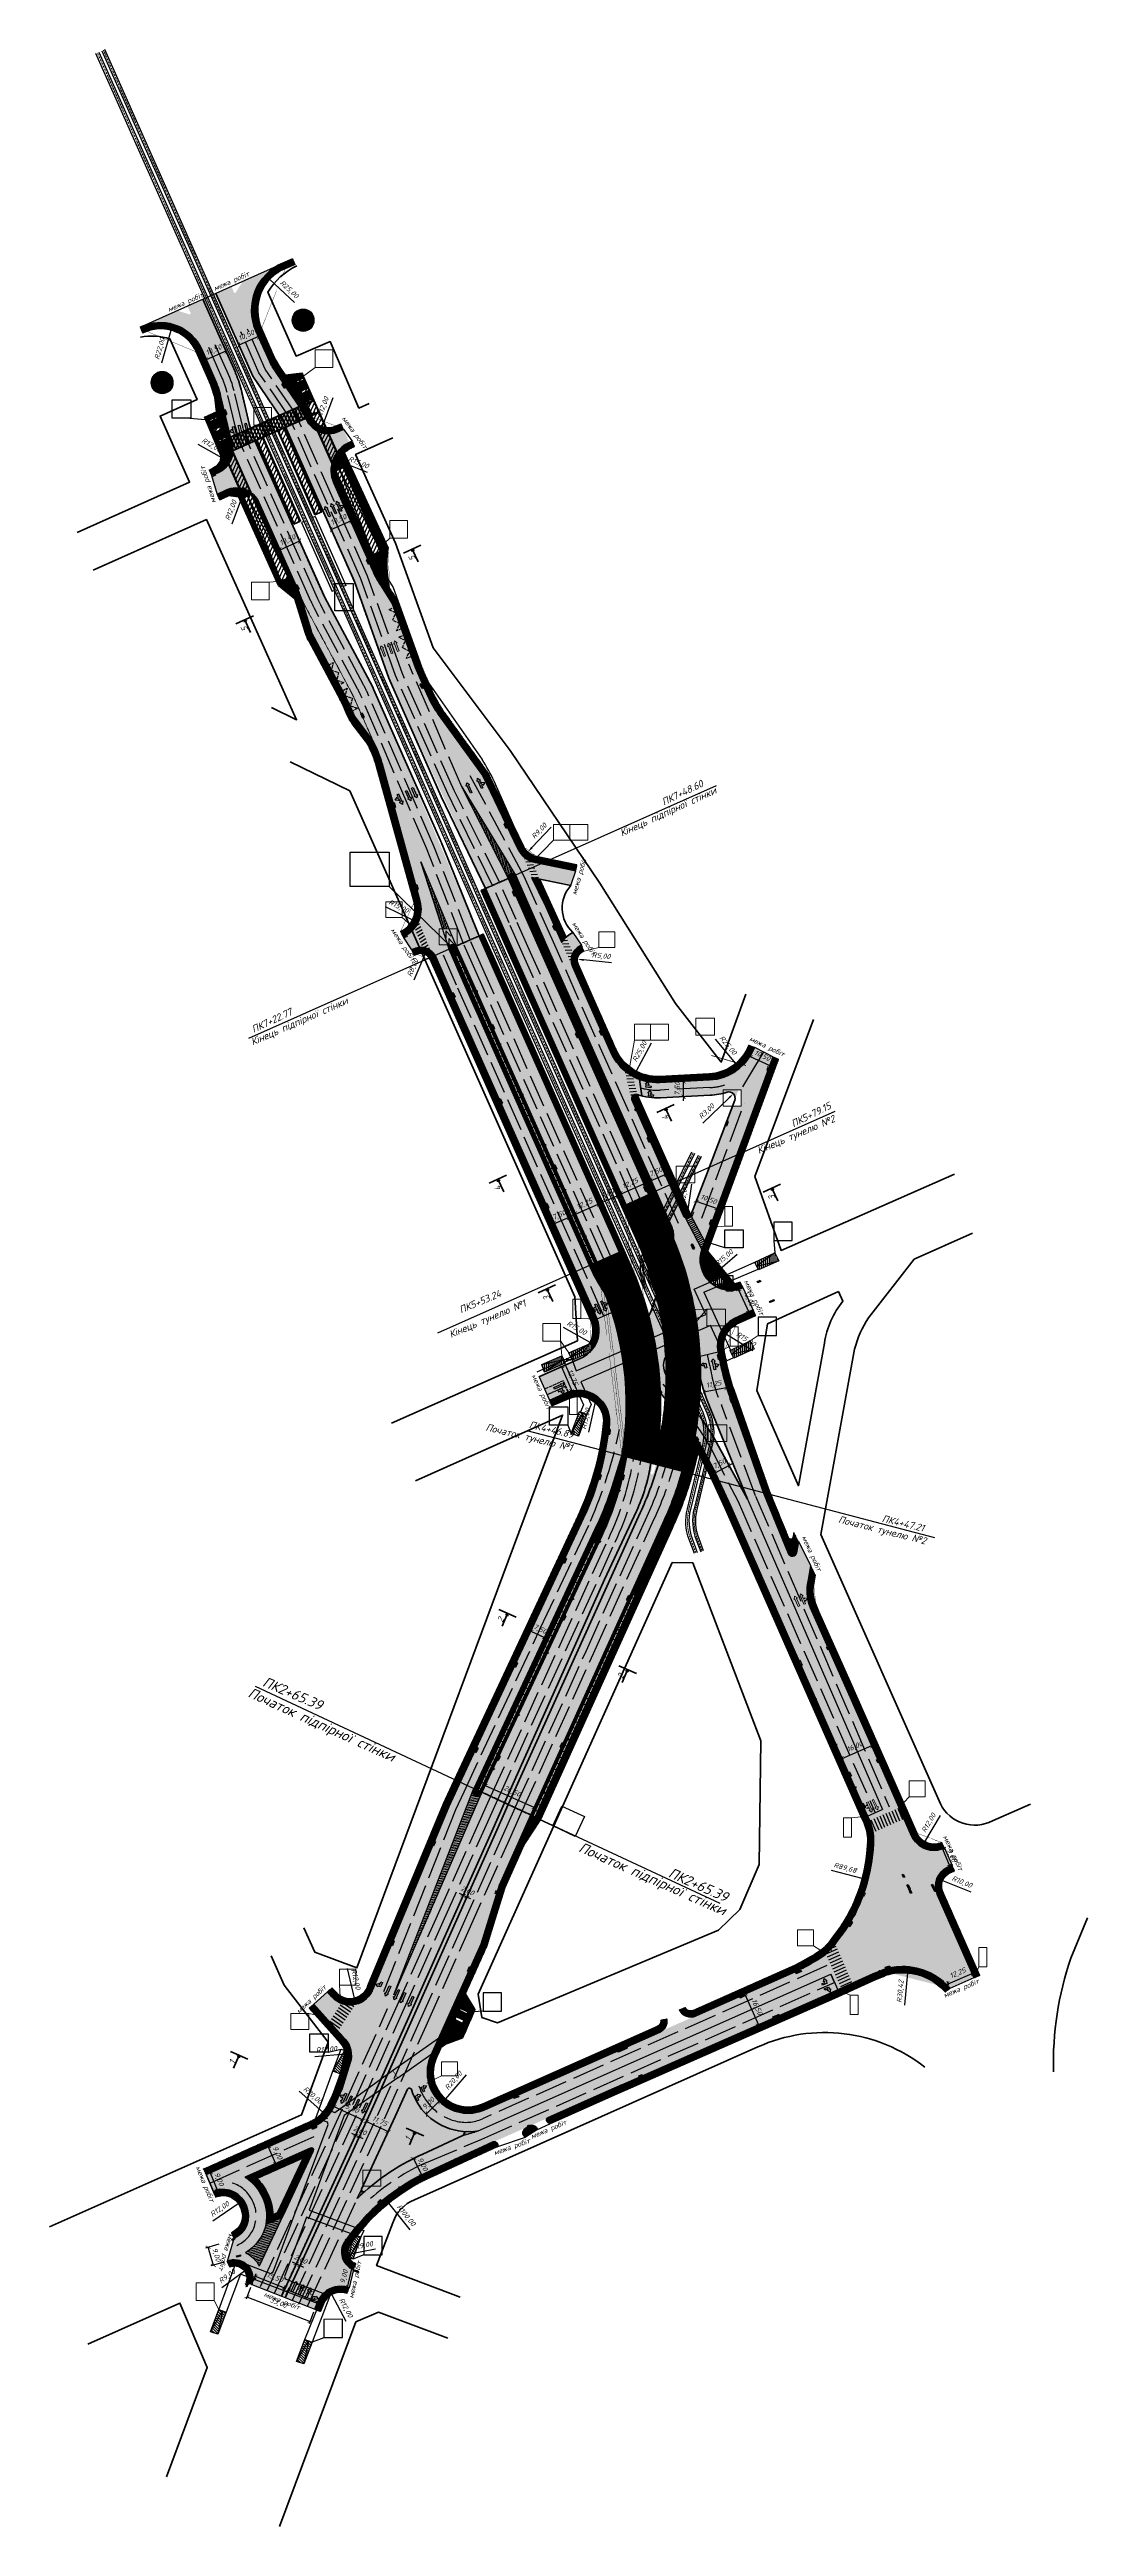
# Model space of a CAD drawing. Header units: metres. Extents: x 34785 to 38791, y 49888 to 55971.
# Drawn here: x 34785 to 35293, y 51239 to 52453 of the extents above; entities that cross this region are included whole.
import ezdxf

# ---------------------------------------------------------------- set-up
doc = ezdxf.new("R2010")
doc.units = ezdxf.units.M
doc.set_wipeout_variables(frame=1)
for name, pattern in [('CENTER', [2, 1.25, -0.25, 0.25, -0.25]), ('DASHED', [0.75, 0.5, -0.25]), ('DASHED2', [0.375, 0.25, -0.125]), ('DGN Style 3', [0.049968, 0.035691, -0.014276]), ('DGN Style 4', [0.057141, 0.028553, -0.014276, 3.56911e-05, -0.014276]), ('Трубопроводы', [2, 1.6, -0.4])]:
    doc.linetypes.add(name, pattern=pattern)
for name, color, linetype in [('08_Ось', 1, 'Continuous'), ('09_Граница работ', 5, 'Continuous'), ('12_Тротуар', 33, 'Continuous'), ('13_Знаки', 7, 'Continuous'), ('_3Борт_проезды', 7, 'Continuous'), ('_4Борт_тротуар', 7, 'Continuous'), ('____переход', 7, 'Continuous'), ('____подпорна стена', 7, 'Continuous'), ('____пр.часть', 7, 'Continuous'), ('____размеры', 7, 'Continuous'), ('____Троутары', 7, 'Continuous'), ('____штучна споруда', 7, 'Continuous'), ('___bort', 7, 'Continuous'), ('___var1.2_tynel', 7, 'Continuous'), ('___тротуары', 7, 'Continuous'), ('__Освещение', 7, 'Continuous'), ('_Борт_тунель', 7, 'Continuous'), ('_ОСТАЛЬНОЕ', 7, 'Continuous'), ('_РАЗМЕТКА', 7, 'Трубопроводы'), ('ливнеприемники', 7, 'Continuous'), ('Трасса_лево-C-ROAD', 7, 'Continuous')]:
    doc.layers.add(name, color=color, linetype=linetype)
for name, color, linetype, lineweight in [('11_Разметка', 7, 'DASHED', 30), ('12 Трамвай', 7, 'Continuous', 0), ('21 Метро', 7, 'Continuous', 0), ('45 разметка', 7, 'Continuous', 0), ('8 Перех', 7, 'Continuous', 0), ('_1Подпорная стенка', 7, 'Continuous', 50), ('__1Ливневка', 255, 'Continuous', 15), ('_ЗНАКИ', 7, 'Continuous', 0), ('_Підземний пішохідний перехід', 7, 'Continuous', 35), ('К2_решетки', 7, 'Continuous', 15)]:
    doc.layers.add(name, color=color, linetype=linetype, lineweight=lineweight)
doc.styles.add('ACAD', font='isocpeui.ttf', dxfattribs={"height": 2.5})
doc.styles.add('Bm431', font='bm431i.ttf')
doc.styles.get("Standard").update_dxf_attribs({"font": 'arial.ttf'})
doc.styles.add('Style-cyrillicsans oblique', font='cyrillicsans oblique.shx')
doc.styles.add('СПДС', font='isocpeur.ttf')
doc.dimstyles.new('GENPLAN', dxfattribs={"dimtxt": 2.5, "dimasz": 2, "dimexe": 1.3, "dimexo": 1.5, "dimgap": 1.2, "dimtad": 1, "dimzin": 0, "dimtxsty": 'Standard', "dimblk1": 'OBLIQUE', "dimblk2": 'OBLIQUE', "dimsah": 1, "dimcen": -2, "dimaunit": 1, "dimadec": 3, "dimazin": 0, "dimtfac": 0.75, "dimtix": 1, "dimtmove": 0, "dimatfit": 3, "dimfxl": 1, "dimtvp": 1.2, "dimarcsym": 0})
picture_1 = doc.add_image_def('image1.gif', size_in_pixel=(600, 527))
picture_2 = doc.add_image_def('image2.gif', size_in_pixel=(600, 598))
picture_3 = doc.add_image_def('image3.gif', size_in_pixel=(600, 894))
picture_4 = doc.add_image_def('image4.png', size_in_pixel=(147, 360))
picture_5 = doc.add_image_def('image5.gif', size_in_pixel=(532, 524))
picture_6 = doc.add_image_def('image6.gif', size_in_pixel=(600, 598))
picture_7 = doc.add_image_def('image7.png', size_in_pixel=(1000, 893))
picture_8 = doc.add_image_def('image8.jpg', size_in_pixel=(178, 159))
picture_9 = doc.add_image_def('image9.png', size_in_pixel=(1200, 1062))
pattern_1 = [(135, (-116.7551, -312.4405), (-0.673519209, -0.673519209), [])]
pattern_2 = [(135, (-176.688, -440.089), (-0.673519209, -0.673519209), [])]
pattern_3 = [(135, (-134.5737, -454.6686), (-0.673519209, -0.673519209), [])]
pattern_4 = [(316.1595662, (68922.5395, 103854.9115), (0.659751363, 0.6870112), [])]

# ---------------------------------------------------------------- blocks, each defined once
blk = doc.blocks.new('*U38')
at = {"layer": '21 Метро', "linetype": 'Continuous', "lineweight": 13}
h = blk.add_hatch(color=91, dxfattribs=at)
edge = h.paths.add_edge_path()
edge.add_arc((0, -0.0004), 0.011, 0, 360)
at = {"layer": '21 Метро', "color": 96, "linetype": 'Continuous', "lineweight": 13}
blk.add_circle((0, -0.0004), 0.011, dxfattribs=at)
at = {"layer": '21 Метро', "color": 7, "linetype": 'Continuous', "lineweight": 13, "insert": (-0.0003, -0.0011), "char_height": 0.01, "attachment_point": 5, "rotation": 30.6155, "line_spacing_factor": 0.6, "style": 'Style-cyrillicsans oblique'}
blk.add_mtext('\\T1.000;М', dxfattribs=at)
blk = doc.blocks.new('117VZ')
at = {"color": 0, "linetype": 'Continuous'}
blk.add_wipeout([(1.6, -0.7), (-1.6, -0.7), (-1.6, 0.7), (1.6, 0.7)], dxfattribs=at)
for p, q in [((-0.8, 0.6), (-0.8, -0.7)), ((0, 0.6), (0, -0.7)), ((0.8, 0.6), (0.8, -0.7))]:
    blk.add_line(p, q, dxfattribs=at)
blk.add_lwpolyline([(1.6, -0.7), (-1.6, -0.7), (-1.6, 0.6), (1.6, 0.7), (1.6, -0.7)], close=True, dxfattribs=at)
at = {"color": 7, "linetype": 'Continuous'}
blk.add_lwpolyline([(-1.6, -0.7), (-1.6, -0.7), (-1.6, -0.7)], dxfattribs=at)
blk = doc.blocks.new('блок')
at = {"color": 5, "linetype": 'Continuous'}
for p, q in [((35187.5, 51624.1), (35186.8, 51625.9)), ((35187.6, 51625.4), (35186.9, 51625.4)), ((35187.1, 51625.4), (35187.1, 51624.8)), ((35187.4, 51625.4), (35187.4, 51624.8)), ((35187.6, 51624.1), (35187.6, 51625.4)), ((35187.6, 51625.4), (35188.4, 51625.4)), ((35187.7, 51623.7), (35188.5, 51621.9)), ((35187.9, 51625.4), (35187.9, 51624.8)), ((35188.1, 51625.4), (35188.1, 51624.8))]:
    blk.add_line(p, q, dxfattribs=at)
for points in [[(35186.7, 51625.2), (35186.8, 51625.9)], [(35187.3, 51625.4), (35186.8, 51625.9)], [(35187.9, 51622.4), (35188.5, 51621.9)], [(35188.5, 51622.6), (35188.5, 51621.9)]]:
    blk.add_lwpolyline(points, dxfattribs=at)
at = {"color": 5, "linetype": 'Continuous', "const_width": 0.15}
blk.add_lwpolyline([(35187.6, 51623.9, 1), (35187.6, 51623.9, 1)], format="xyb", close=True, dxfattribs=at)
at = {"color": 5, "linetype": 'Continuous'}
blk.add_circle((35187.6, 51623.9), 0.25, dxfattribs=at)
for centre, radius, start, end in [((35187.2, 51624.9, 0.1), 0.19, 221.6416, 318.3584), ((35188, 51624.9, 0.1), 0.182, 224.3238, 319.5615)]:
    blk.add_arc(centre, radius, start, end, dxfattribs=at)
blk = doc.blocks.new('*D41')
at = {"layer": '____Троутары', "color": 0, "lineweight": -2, "transparency": 16777216}
blk.add_line((34904.7, 52329.2), (34892.6, 52340.5), dxfattribs=at)
at = {"layer": '____Троутары', "color": 0, "transparency": 16777216}
blk.add_solid([(34892.9, 52340.8), (34892.3, 52340.1), (34890.4, 52342.5)], dxfattribs=at)
at = {"layer": 'Defpoints', "color": 0, "transparency": 16777216}
for p in [(34890.4, 52342.5), (34908.7, 52325.5)]:
    blk.add_point(p, dxfattribs=at)
at = {"layer": '____Троутары', "color": 0, "transparency": 16777216, "insert": (34902, 52335.5), "char_height": 2.5, "attachment_point": 5, "rotation": 317.0783, "style": 'ACAD'}
blk.add_mtext('R25,00', dxfattribs=at)
blk = doc.blocks.new('_Oblique')
at = {"color": 0, "linetype": 'ByBlock', "lineweight": -2}
blk.add_line((-0.5, -0.5), (0.5, 0.5), dxfattribs=at)
blk = doc.blocks.new('*D42')
at = {"layer": '____Троутары', "color": 0, "lineweight": -2, "transparency": 16777216}
blk.add_line((34839.8, 52299.7), (34844.3, 52315.6), dxfattribs=at)
at = {"layer": '____Троутары', "color": 0, "transparency": 16777216}
blk.add_solid([(34843.8, 52315.8), (34844.7, 52315.5), (34845.1, 52318.5)], dxfattribs=at)
at = {"layer": 'Defpoints', "color": 0, "transparency": 16777216}
for p in [(34845.1, 52318.5), (34839.2, 52297.3)]:
    blk.add_point(p, dxfattribs=at)
at = {"layer": '____Троутары', "color": 0, "transparency": 16777216, "insert": (34838.9, 52306.5), "char_height": 2.5, "attachment_point": 5, "rotation": 74.4096, "style": 'ACAD'}
blk.add_mtext('R22,00', dxfattribs=at)
blk = doc.blocks.new('*D43')
at = {"layer": '____Троутары', "color": 0, "lineweight": -2, "transparency": 16777216}
blk.add_line((35104.8, 51927.1), (35117.6, 51939.4), dxfattribs=at)
at = {"layer": '____Троутары', "color": 0, "transparency": 16777216}
blk.add_solid([(35117.3, 51939.8), (35118, 51939.1), (35119.8, 51941.5)], dxfattribs=at)
at = {"layer": 'Defpoints', "color": 0, "transparency": 16777216}
for p in [(35117.6, 51939.4), (35119.8, 51941.5)]:
    blk.add_point(p, dxfattribs=at)
at = {"layer": '____Троутары', "color": 0, "transparency": 16777216, "insert": (35106.8, 51932.7), "char_height": 2.5, "attachment_point": 5, "rotation": 43.8712, "style": 'ACAD'}
blk.add_mtext('R3,00', dxfattribs=at)
blk = doc.blocks.new('*D44')
at = {"layer": '____Троутары', "color": 0, "lineweight": -2, "transparency": 16777216}
blk.add_line((35129.4, 51815.5), (35116.4, 51823.6), dxfattribs=at)
at = {"layer": '____Троутары', "color": 0, "transparency": 16777216}
blk.add_solid([(35116.7, 51824), (35116.2, 51823.2), (35113.9, 51825.2)], dxfattribs=at)
at = {"layer": 'Defpoints', "color": 0, "transparency": 16777216}
for p in [(35113.9, 51825.2), (35126.6, 51817.3)]:
    blk.add_point(p, dxfattribs=at)
at = {"layer": '____Троутары', "color": 0, "transparency": 16777216, "insert": (35125.8, 51821), "char_height": 2.5, "attachment_point": 5, "rotation": 328.0356, "style": 'ACAD'}
blk.add_mtext('R15,00', dxfattribs=at)
blk = doc.blocks.new('*D45')
at = {"layer": '____Троутары', "color": 0, "lineweight": -2, "transparency": 16777216}
blk.add_line((35121.6, 51862.8), (35109.5, 51852.3), dxfattribs=at)
at = {"layer": '____Троутары', "color": 0, "transparency": 16777216}
blk.add_solid([(35109.2, 51852.7), (35109.8, 51851.9), (35107.2, 51850.3)], dxfattribs=at)
at = {"layer": 'Defpoints', "color": 0, "transparency": 16777216}
for p in [(35107.2, 51850.3), (35118.5, 51860.2)]:
    blk.add_point(p, dxfattribs=at)
at = {"layer": '____Троутары', "color": 0, "transparency": 16777216, "insert": (35115.3, 51860.9), "char_height": 2.5, "attachment_point": 5, "rotation": 41.0119, "style": 'ACAD'}
blk.add_mtext('R15,00', dxfattribs=at)
blk = doc.blocks.new('*D46')
at = {"layer": '____Троутары', "color": 0, "lineweight": -2, "transparency": 16777216}
blk.add_line((35110.9, 51968.2), (35120.8, 51956.3), dxfattribs=at)
at = {"layer": '____Троутары', "color": 0, "transparency": 16777216}
blk.add_solid([(35121.2, 51956.6), (35120.4, 51956), (35122.7, 51954)], dxfattribs=at)
at = {"layer": 'Defpoints', "color": 0, "transparency": 16777216}
for p in [(35106.8, 51973.2), (35122.7, 51954)]:
    blk.add_point(p, dxfattribs=at)
at = {"layer": '____Троутары', "color": 0, "transparency": 16777216, "insert": (35117, 51965.1), "char_height": 2.5, "attachment_point": 5, "rotation": 309.6187, "style": 'ACAD'}
blk.add_mtext('R25,00', dxfattribs=at)
blk = doc.blocks.new('*D47')
at = {"layer": '____Троутары', "color": 0, "lineweight": -2, "transparency": 16777216}
blk.add_line((35079.5, 51966.3), (35072.1, 51952.6), dxfattribs=at)
at = {"layer": '____Троутары', "color": 0, "transparency": 16777216}
blk.add_solid([(35071.7, 51952.9), (35072.6, 51952.4), (35070.7, 51950)], dxfattribs=at)
at = {"layer": 'Defpoints', "color": 0, "transparency": 16777216}
for p in [(35082.5, 51972), (35070.7, 51950)]:
    blk.add_point(p, dxfattribs=at)
at = {"layer": '____Троутары', "color": 0, "transparency": 16777216, "insert": (35074.1, 51962.1), "char_height": 2.5, "attachment_point": 5, "rotation": 61.7491, "style": 'ACAD'}
blk.add_mtext('R25,00', dxfattribs=at)
blk = doc.blocks.new('*D48')
at = {"layer": '____Троутары', "color": 0, "lineweight": -2, "transparency": 16777216}
blk.add_line((35060, 52005.6), (35046.4, 52007.1), dxfattribs=at)
at = {"layer": '____Троутары', "color": 0, "transparency": 16777216}
blk.add_solid([(35046.5, 52007.6), (35046.4, 52006.6), (35043.4, 52007.4)], dxfattribs=at)
at = {"layer": 'Defpoints', "color": 0, "transparency": 16777216}
for p in [(35043.4, 52007.4), (35048.4, 52006.9)]:
    blk.add_point(p, dxfattribs=at)
at = {"layer": '____Троутары', "color": 0, "transparency": 16777216, "insert": (35055, 52008.9), "char_height": 2.5, "attachment_point": 5, "rotation": 353.6979, "style": 'ACAD'}
blk.add_mtext('R5,00', dxfattribs=at)
blk = doc.blocks.new('*D49')
at = {"layer": '____Троутары', "color": 0, "lineweight": -2, "transparency": 16777216}
blk.add_line((35030.5, 52072.2), (35021.1, 52062.2), dxfattribs=at)
at = {"layer": '____Троутары', "color": 0, "transparency": 16777216}
blk.add_solid([(35020.7, 52062.5), (35021.5, 52061.8), (35019.1, 52060)], dxfattribs=at)
at = {"layer": 'Defpoints', "color": 0, "transparency": 16777216}
for p in [(35019.1, 52060), (35025.2, 52066.5)]:
    blk.add_point(p, dxfattribs=at)
at = {"layer": '____Троутары', "color": 0, "transparency": 16777216, "insert": (35024.8, 52070.1), "char_height": 2.5, "attachment_point": 5, "rotation": 46.9013, "style": 'ACAD'}
blk.add_mtext('R9,00', dxfattribs=at)
blk = doc.blocks.new('*D50')
at = {"layer": '____Троутары', "color": 0, "lineweight": -2, "transparency": 16777216}
blk.add_line((35036.4, 51827.1), (35049.4, 51819.7), dxfattribs=at)
at = {"layer": '____Троутары', "color": 0, "transparency": 16777216}
blk.add_solid([(35049.7, 51820.2), (35049.2, 51819.3), (35052, 51818.3)], dxfattribs=at)
at = {"layer": 'Defpoints', "color": 0, "transparency": 16777216}
for p in [(35039, 51825.6), (35052, 51818.3)]:
    blk.add_point(p, dxfattribs=at)
at = {"layer": '____Троутары', "color": 0, "transparency": 16777216, "insert": (35042.9, 51826.5), "char_height": 2.5, "attachment_point": 5, "rotation": 330.72, "style": 'ACAD'}
blk.add_mtext('R15,00', dxfattribs=at)
blk = doc.blocks.new('*D51')
at = {"layer": '____Троутары', "color": 0, "lineweight": -2, "transparency": 16777216}
blk.add_line((34944.4, 51375.3), (34931, 51372.8), dxfattribs=at)
at = {"layer": '____Троутары', "color": 0, "transparency": 16777216}
blk.add_solid([(34930.9, 51373.3), (34931.1, 51372.3), (34928, 51372.2)], dxfattribs=at)
at = {"layer": 'Defpoints', "color": 0, "transparency": 16777216}
for p in [(34928, 51372.2), (34936.9, 51373.9)]:
    blk.add_point(p, dxfattribs=at)
at = {"layer": '____Троутары', "color": 0, "transparency": 16777216, "insert": (34938.7, 51377), "char_height": 2.5, "attachment_point": 5, "rotation": 10.6335, "style": 'ACAD'}
blk.add_mtext('R9,00', dxfattribs=at)
blk = doc.blocks.new('*D52')
at = {"layer": '____Троутары', "color": 0, "lineweight": -2, "transparency": 16777216}
blk.add_line((34930.1, 51339.9), (34923, 51353.1), dxfattribs=at)
at = {"layer": '____Троутары', "color": 0, "transparency": 16777216}
blk.add_solid([(34923.5, 51353.3), (34922.6, 51352.9), (34921.6, 51355.7)], dxfattribs=at)
at = {"layer": 'Defpoints', "color": 0, "transparency": 16777216}
for p in [(34921.6, 51355.7), (34927.3, 51345.2)]:
    blk.add_point(p, dxfattribs=at)
at = {"layer": '____Троутары', "color": 0, "transparency": 16777216, "insert": (34929.7, 51346.5), "char_height": 2.5, "attachment_point": 5, "rotation": 298.3276, "style": 'ACAD'}
blk.add_mtext('R12,00', dxfattribs=at)
blk = doc.blocks.new('*D53')
at = {"layer": '____Троутары', "color": 0, "lineweight": -2, "transparency": 16777216}
blk.add_line((34864.8, 51389.2), (34877.2, 51397.7), dxfattribs=at)
at = {"layer": '____Троутары', "color": 0, "transparency": 16777216}
blk.add_solid([(34876.9, 51398.1), (34877.4, 51397.3), (34879.6, 51399.4)], dxfattribs=at)
at = {"layer": 'Defpoints', "color": 0, "transparency": 16777216}
for p in [(34869.8, 51392.6), (34879.6, 51399.4)]:
    blk.add_point(p, dxfattribs=at)
at = {"layer": '____Троутары', "color": 0, "transparency": 16777216, "insert": (34868.2, 51394.8), "char_height": 2.5, "attachment_point": 5, "rotation": 34.6887, "style": 'ACAD'}
blk.add_mtext('R12,00', dxfattribs=at)
blk = doc.blocks.new('*D54')
at = {"layer": '____Троутары', "color": 0, "lineweight": -2, "transparency": 16777216}
blk.add_line((34869.1, 51356.6), (34880.2, 51364.7), dxfattribs=at)
at = {"layer": '____Троутары', "color": 0, "transparency": 16777216}
blk.add_solid([(34879.9, 51365.1), (34880.5, 51364.3), (34882.6, 51366.4)], dxfattribs=at)
at = {"layer": 'Defpoints', "color": 0, "transparency": 16777216}
for p in [(34882.6, 51366.4), (34875.3, 51361.1)]:
    blk.add_point(p, dxfattribs=at)
at = {"layer": '____Троутары', "color": 0, "transparency": 16777216, "insert": (34871.8, 51361.9), "char_height": 2.5, "attachment_point": 5, "rotation": 36.2112, "style": 'ACAD'}
blk.add_mtext('R9,00', dxfattribs=at)
blk = doc.blocks.new('*D55')
at = {"layer": '____Троутары', "color": 0, "lineweight": -2, "transparency": 16777216}
blk.add_line((34907, 51452.7), (34918.7, 51442.5), dxfattribs=at)
at = {"layer": '____Троутары', "color": 0, "transparency": 16777216}
blk.add_solid([(34919, 51442.8), (34918.4, 51442.1), (34921, 51440.5)], dxfattribs=at)
at = {"layer": 'Defpoints', "color": 0, "transparency": 16777216}
for p in [(34905.9, 51453.6), (34921, 51440.5)]:
    blk.add_point(p, dxfattribs=at)
at = {"layer": '____Троутары', "color": 0, "transparency": 16777216, "insert": (34913.5, 51450.6), "char_height": 2.5, "attachment_point": 5, "rotation": 318.8831, "style": 'ACAD'}
blk.add_mtext('R20,00', dxfattribs=at)
blk = doc.blocks.new('*D56')
at = {"layer": '____Троутары', "color": 0, "lineweight": -2, "transparency": 16777216}
blk.add_line((34961.5, 51384.8), (34951, 51397.9), dxfattribs=at)
at = {"layer": '____Троутары', "color": 0, "transparency": 16777216}
blk.add_solid([(34951.4, 51398.2), (34950.6, 51397.5), (34949.1, 51400.2)], dxfattribs=at)
at = {"layer": 'Defpoints', "color": 0, "transparency": 16777216}
for p in [(34949.1, 51400.2), (35011.9, 51322.3)]:
    blk.add_point(p, dxfattribs=at)
at = {"layer": '____Троутары', "color": 0, "transparency": 16777216, "insert": (34959.3, 51391.8), "char_height": 2.5, "attachment_point": 5, "rotation": 308.8735, "style": 'ACAD'}
blk.add_mtext('R100,00', dxfattribs=at)
blk = doc.blocks.new('*D57')
at = {"layer": '____Троутары', "color": 0, "lineweight": -2, "transparency": 16777216}
blk.add_line((34988.9, 51460.8), (34978.8, 51449), dxfattribs=at)
at = {"layer": '____Троутары', "color": 0, "transparency": 16777216}
blk.add_solid([(34978.4, 51449.3), (34979.2, 51448.7), (34976.8, 51446.7)], dxfattribs=at)
at = {"layer": 'Defpoints', "color": 0, "transparency": 16777216}
for p in [(34989.8, 51461.9), (34976.8, 51446.7)]:
    blk.add_point(p, dxfattribs=at)
at = {"layer": '____Троутары', "color": 0, "transparency": 16777216, "insert": (34982.8, 51457.8), "char_height": 2.5, "attachment_point": 5, "rotation": 49.4517, "style": 'ACAD'}
blk.add_mtext('R20,00', dxfattribs=at)
blk = doc.blocks.new('*D58')
at = {"layer": '____Троутары', "color": 0, "lineweight": -2, "transparency": 16777216}
blk.add_line((34914.7, 51469.7), (34929.6, 51471.1), dxfattribs=at)
at = {"layer": '____Троутары', "color": 0, "transparency": 16777216}
blk.add_solid([(34929.5, 51471.6), (34929.6, 51470.6), (34932.6, 51471.3)], dxfattribs=at)
at = {"layer": 'Defpoints', "color": 0, "transparency": 16777216}
for p in [(34920.6, 51470.3), (34932.6, 51471.3)]:
    blk.add_point(p, dxfattribs=at)
at = {"layer": '____Троутары', "color": 0, "transparency": 16777216, "insert": (34920.4, 51473), "char_height": 2.5, "attachment_point": 5, "rotation": 5.0662, "style": 'ACAD'}
blk.add_mtext('R12,00', dxfattribs=at)
blk = doc.blocks.new('*D59')
at = {"layer": '____Троутары', "color": 0, "lineweight": -2, "transparency": 16777216}
blk.add_line((34930.6, 51512.9), (34934, 51498.3), dxfattribs=at)
at = {"layer": '____Троутары', "color": 0, "transparency": 16777216}
blk.add_solid([(34934.5, 51498.4), (34933.5, 51498.2), (34934.6, 51495.4)], dxfattribs=at)
at = {"layer": 'Defpoints', "color": 0, "transparency": 16777216}
for p in [(34932, 51507.1), (34934.6, 51495.4)]:
    blk.add_point(p, dxfattribs=at)
at = {"layer": '____Троутары', "color": 0, "transparency": 16777216, "insert": (34934.6, 51507.6), "char_height": 2.5, "attachment_point": 5, "rotation": 282.9442, "style": 'ACAD'}
blk.add_mtext('R12,00', dxfattribs=at)
blk = doc.blocks.new('*D60')
at = {"layer": '____Троутары', "color": 0, "lineweight": -2, "transparency": 16777216}
blk.add_line((35167.7, 51561), (35182.8, 51557.1), dxfattribs=at)
at = {"layer": '____Троутары', "color": 0, "transparency": 16777216}
blk.add_solid([(35183, 51557.6), (35182.7, 51556.6), (35185.7, 51556.3)], dxfattribs=at)
at = {"layer": 'Defpoints', "color": 0, "transparency": 16777216}
for p in [(35098.9, 51578.7), (35185.7, 51556.3)]:
    blk.add_point(p, dxfattribs=at)
at = {"layer": '____Троутары', "color": 0, "transparency": 16777216, "insert": (35174.5, 51562), "char_height": 2.5, "attachment_point": 5, "rotation": 345.54, "style": 'ACAD'}
blk.add_mtext('R89,68', dxfattribs=at)
blk = doc.blocks.new('*D61')
at = {"layer": '____Троутары', "color": 0, "lineweight": -2, "transparency": 16777216}
blk.add_line((35203.9, 51494.9), (35205.3, 51510.7), dxfattribs=at)
at = {"layer": '____Троутары', "color": 0, "transparency": 16777216}
blk.add_solid([(35204.8, 51510.7), (35205.8, 51510.7), (35205.6, 51513.7)], dxfattribs=at)
at = {"layer": 'Defpoints', "color": 0, "transparency": 16777216}
for p in [(35205.6, 51513.7), (35202.9, 51483.4)]:
    blk.add_point(p, dxfattribs=at)
at = {"layer": '____Троутары', "color": 0, "transparency": 16777216, "insert": (35201.8, 51501.6), "char_height": 2.5, "attachment_point": 5, "rotation": 84.8254, "style": 'ACAD'}
blk.add_mtext('R30,42', dxfattribs=at)
blk = doc.blocks.new('*D62')
at = {"layer": '____Троутары', "color": 0, "lineweight": -2, "transparency": 16777216}
blk.add_line((35236.3, 51550.3), (35222.4, 51555.9), dxfattribs=at)
at = {"layer": '____Троутары', "color": 0, "transparency": 16777216}
blk.add_solid([(35222.6, 51556.4), (35222.2, 51555.5), (35219.6, 51557.1)], dxfattribs=at)
at = {"layer": 'Defpoints', "color": 0, "transparency": 16777216}
for p in [(35219.6, 51557.1), (35228.9, 51553.3)]:
    blk.add_point(p, dxfattribs=at)
at = {"layer": '____Троутары', "color": 0, "transparency": 16777216, "insert": (35231.7, 51555.1), "char_height": 2.5, "attachment_point": 5, "rotation": 338.0284, "style": 'ACAD'}
blk.add_mtext('R10,00', dxfattribs=at)
blk = doc.blocks.new('*D63')
at = {"layer": '____Троутары', "color": 0, "lineweight": -2, "transparency": 16777216}
blk.add_line((35221.1, 51587.9), (35213.5, 51575), dxfattribs=at)
at = {"layer": '____Троутары', "color": 0, "transparency": 16777216}
blk.add_solid([(35213.1, 51575.3), (35213.9, 51574.8), (35212, 51572.5)], dxfattribs=at)
at = {"layer": 'Defpoints', "color": 0, "transparency": 16777216}
for p in [(35218.1, 51582.8), (35212, 51572.5)]:
    blk.add_point(p, dxfattribs=at)
at = {"layer": '____Троутары', "color": 0, "transparency": 16777216, "insert": (35215.7, 51584.1), "char_height": 2.5, "attachment_point": 5, "rotation": 59.3603, "style": 'ACAD'}
blk.add_mtext('R12,00', dxfattribs=at)
blk = doc.blocks.new('*D64')
at = {"layer": '____Троутары', "color": 0, "lineweight": -2, "transparency": 16777216}
blk.add_line((35049, 51775.7), (35052.3, 51790.4), dxfattribs=at)
at = {"layer": '____Троутары', "color": 0, "transparency": 16777216}
blk.add_solid([(35051.8, 51790.5), (35052.8, 51790.3), (35052.9, 51793.3)], dxfattribs=at)
at = {"layer": 'Defpoints', "color": 0, "transparency": 16777216}
for p in [(35052.9, 51793.3), (35049.7, 51778.6)]:
    blk.add_point(p, dxfattribs=at)
at = {"layer": '____Троутары', "color": 0, "transparency": 16777216, "insert": (35047.7, 51782.2), "char_height": 2.5, "attachment_point": 5, "rotation": 77.5256, "style": 'ACAD'}
blk.add_mtext('R15,00', dxfattribs=at)
blk = doc.blocks.new('*D65')
at = {"layer": '____Троутары', "color": 0, "lineweight": -2, "transparency": 16777216}
blk.add_line((35099.3, 51897.2), (35097.3, 51883.7), dxfattribs=at)
at = {"layer": '____Троутары', "color": 0, "transparency": 16777216}
blk.add_solid([(35096.8, 51883.7), (35097.7, 51883.6), (35096.8, 51880.7)], dxfattribs=at)
at = {"layer": 'Defpoints', "color": 0, "transparency": 16777216}
for p in [(35096.8, 51880.7), (35097.1, 51882.7)]:
    blk.add_point(p, dxfattribs=at)
at = {"layer": '____Троутары', "color": 0, "transparency": 16777216, "insert": (35095.8, 51892.3), "char_height": 2.5, "attachment_point": 5, "rotation": 81.6097, "style": 'ACAD'}
blk.add_mtext('R2,00', dxfattribs=at)
blk = doc.blocks.new('*D66')
at = {"layer": '____Троутары', "color": 0, "lineweight": -2, "transparency": 16777216}
blk.add_line((34949.1, 52033.3), (34962.6, 52026.7), dxfattribs=at)
at = {"layer": '____Троутары', "color": 0, "transparency": 16777216}
blk.add_solid([(34962.8, 52027.2), (34962.3, 52026.3), (34965.3, 52025.4)], dxfattribs=at)
at = {"layer": 'Defpoints', "color": 0, "transparency": 16777216}
for p in [(34951.8, 52032), (34965.3, 52025.4)]:
    blk.add_point(p, dxfattribs=at)
at = {"layer": '____Троутары', "color": 0, "transparency": 16777216, "insert": (34955.7, 52033.1), "char_height": 2.5, "attachment_point": 5, "rotation": 334.0356, "style": 'ACAD'}
blk.add_mtext('R15,00', dxfattribs=at)
blk = doc.blocks.new('*D67')
at = {"layer": '____Троутары', "color": 0, "lineweight": -2, "transparency": 16777216}
blk.add_line((34963.3, 51997.3), (34968.7, 52009.9), dxfattribs=at)
at = {"layer": '____Троутары', "color": 0, "transparency": 16777216}
blk.add_solid([(34968.2, 52010.1), (34969.1, 52009.7), (34969.8, 52012.6)], dxfattribs=at)
at = {"layer": 'Defpoints', "color": 0, "transparency": 16777216}
for p in [(34969.8, 52012.6), (34966.7, 52005.3)]:
    blk.add_point(p, dxfattribs=at)
at = {"layer": '____Троутары', "color": 0, "transparency": 16777216, "insert": (34962.9, 52003.2), "char_height": 2.5, "attachment_point": 5, "rotation": 67.0342, "style": 'ACAD'}
blk.add_mtext('R8,00', dxfattribs=at)
blk = doc.blocks.new('*D68')
at = {"layer": '____Троутары', "color": 0, "lineweight": -2, "transparency": 16777216}
blk.add_line((34874.2, 52220.7), (34879.5, 52234.8), dxfattribs=at)
at = {"layer": '____Троутары', "color": 0, "transparency": 16777216}
blk.add_solid([(34879, 52234.9), (34880, 52234.6), (34880.5, 52237.6)], dxfattribs=at)
at = {"layer": 'Defpoints', "color": 0, "transparency": 16777216}
for p in [(34876.3, 52226.3), (34880.5, 52237.6)]:
    blk.add_point(p, dxfattribs=at)
at = {"layer": '____Троутары', "color": 0, "transparency": 16777216, "insert": (34873.8, 52227.3), "char_height": 2.5, "attachment_point": 5, "rotation": 69.5174, "style": 'ACAD'}
blk.add_mtext('R12,00', dxfattribs=at)
blk = doc.blocks.new('*D69')
at = {"layer": '____Троутары', "color": 0, "lineweight": -2, "transparency": 16777216}
blk.add_line((34857.3, 52259.8), (34870.4, 52252.4), dxfattribs=at)
at = {"layer": '____Троутары', "color": 0, "transparency": 16777216}
blk.add_solid([(34870.6, 52252.8), (34870.1, 52252), (34873, 52250.9)], dxfattribs=at)
at = {"layer": 'Defpoints', "color": 0, "transparency": 16777216}
for p in [(34862.5, 52256.8), (34873, 52250.9)]:
    blk.add_point(p, dxfattribs=at)
at = {"layer": '____Троутары', "color": 0, "transparency": 16777216, "insert": (34863.9, 52259.2), "char_height": 2.5, "attachment_point": 5, "rotation": 330.5028, "style": 'ACAD'}
blk.add_mtext('R12,00', dxfattribs=at)
blk = doc.blocks.new('*D70')
at = {"layer": '____Троутары', "color": 0, "lineweight": -2, "transparency": 16777216}
blk.add_line((34923.5, 52282.5), (34918.3, 52268.5), dxfattribs=at)
at = {"layer": '____Троутары', "color": 0, "transparency": 16777216}
blk.add_solid([(34917.8, 52268.7), (34918.7, 52268.3), (34917.2, 52265.7)], dxfattribs=at)
at = {"layer": 'Defpoints', "color": 0, "transparency": 16777216}
for p in [(34921.4, 52276.9), (34917.2, 52265.7)]:
    blk.add_point(p, dxfattribs=at)
at = {"layer": '____Троутары', "color": 0, "transparency": 16777216, "insert": (34918.9, 52277.9), "char_height": 2.5, "attachment_point": 5, "rotation": 69.4479, "style": 'ACAD'}
blk.add_mtext('R12,00', dxfattribs=at)
blk = doc.blocks.new('*D71')
at = {"layer": '____Троутары', "color": 0, "lineweight": -2, "transparency": 16777216}
blk.add_line((34940.5, 52245.9), (34926.6, 52251.5), dxfattribs=at)
at = {"layer": '____Троутары', "color": 0, "transparency": 16777216}
blk.add_solid([(34926.8, 52252), (34926.5, 52251.1), (34923.9, 52252.7)], dxfattribs=at)
at = {"layer": 'Defpoints', "color": 0, "transparency": 16777216}
for p in [(34923.9, 52252.7), (34937.7, 52247)]:
    blk.add_point(p, dxfattribs=at)
at = {"layer": '____Троутары', "color": 0, "transparency": 16777216, "insert": (34936, 52250.6), "char_height": 2.5, "attachment_point": 5, "rotation": 337.6776, "style": 'ACAD'}
blk.add_mtext('R15,00', dxfattribs=at)
blk = doc.blocks.new('_ArchTick')
at = {"color": 0, "linetype": 'ByBlock', "const_width": 0.15}
blk.add_lwpolyline([(-0.5, -0.5), (0.5, 0.5)], dxfattribs=at)
blk = doc.blocks.new('*D72')
at = {"layer": '____размеры', "color": 0, "lineweight": 30, "transparency": 16777216}
for p, q in [((35032.1, 51877.9), (35030.3, 51877.1)), ((35032.1, 51877.9), (35039, 51880.9)), ((35039, 51880.9), (35040.8, 51881.7))]:
    blk.add_line(p, q, dxfattribs=at)
at = {"layer": '____размеры', "color": 0, "lineweight": -2, "transparency": 16777216}
for p, q in [((35031.5, 51879.3), (35031.6, 51879.1)), ((35038.3, 51882.3), (35038.4, 51882.1))]:
    blk.add_line(p, q, dxfattribs=at)
at = {"layer": 'Defpoints', "color": 0, "transparency": 16777216}
for p in [(35032.1, 51877.9), (35039, 51880.9), (35039, 51880.9)]:
    blk.add_point(p, dxfattribs=at)
at = {"layer": '____размеры', "color": 0, "lineweight": 30, "transparency": 16777216, "xscale": 2, "yscale": 2, "zscale": 2}
for p, rotation in [((35032.1, 51877.9), 23.99223080436636), ((35039, 51880.9), 203.9922308043664)]:
    blk.add_blockref('_ArchTick', p, dxfattribs=dict(at, rotation=rotation))
at = {"layer": '____размеры', "color": 0, "transparency": 16777216, "insert": (35034.4, 51881.9), "char_height": 2.5, "attachment_point": 5, "rotation": 23.9922, "style": 'ACAD'}
blk.add_mtext('7,50', dxfattribs=at)
blk = doc.blocks.new('*D73')
at = {"layer": '____размеры', "color": 0, "lineweight": 30, "transparency": 16777216}
for p, q in [((35079.5, 51899), (35077.6, 51898.1)), ((35079.5, 51899), (35086.3, 51902)), ((35086.3, 51902), (35088.1, 51902.8))]:
    blk.add_line(p, q, dxfattribs=at)
at = {"layer": '____размеры', "color": 0, "lineweight": -2, "transparency": 16777216}
for p, q in [((35086.9, 51900.6), (35086.8, 51900.8)), ((35080.1, 51897.6), (35080, 51897.8))]:
    blk.add_line(p, q, dxfattribs=at)
at = {"layer": 'Defpoints', "color": 0, "transparency": 16777216}
for p in [(35079.5, 51899), (35086.3, 51902), (35086.3, 51902)]:
    blk.add_point(p, dxfattribs=at)
at = {"layer": '____размеры', "color": 0, "lineweight": 30, "transparency": 16777216, "xscale": 2, "yscale": 2, "zscale": 2}
for p, rotation in [((35079.5, 51899), 23.99223053108553), ((35086.3, 51902), 203.9922305310855)]:
    blk.add_blockref('_ArchTick', p, dxfattribs=dict(at, rotation=rotation))
at = {"layer": '____размеры', "color": 0, "transparency": 16777216, "insert": (35081.8, 51903), "char_height": 2.5, "attachment_point": 5, "rotation": 23.9922, "style": 'ACAD'}
blk.add_mtext('7,50', dxfattribs=at)
blk = doc.blocks.new('*D74')
at = {"layer": '____размеры', "color": 0, "lineweight": 30, "transparency": 16777216}
for p, q in [((35055.6, 51888.4), (35053.8, 51887.5)), ((35055.6, 51888.4), (35062.8, 51891.5)), ((35062.8, 51891.5), (35064.6, 51892.3))]:
    blk.add_line(p, q, dxfattribs=at)
at = {"layer": '____размеры', "color": 0, "lineweight": -2, "transparency": 16777216}
for p, q in [((35055, 51889.7), (35055.1, 51889.5)), ((35062.2, 51892.9), (35062.2, 51892.7))]:
    blk.add_line(p, q, dxfattribs=at)
at = {"layer": 'Defpoints', "color": 0, "transparency": 16777216}
for p in [(35055.6, 51888.4), (35062.8, 51891.5), (35062.8, 51891.5)]:
    blk.add_point(p, dxfattribs=at)
at = {"layer": '____размеры', "color": 0, "lineweight": 30, "transparency": 16777216, "xscale": 2, "yscale": 2, "zscale": 2}
for p, rotation in [((35055.6, 51888.4), 23.99223053122206), ((35062.8, 51891.5), 203.9922305312221)]:
    blk.add_blockref('_ArchTick', p, dxfattribs=dict(at, rotation=rotation))
at = {"layer": '____размеры', "color": 0, "transparency": 16777216, "insert": (35058.1, 51892.4), "char_height": 2.5, "attachment_point": 5, "rotation": 23.9922, "style": 'ACAD'}
blk.add_mtext('7,80', dxfattribs=at)
blk = doc.blocks.new('*D75')
at = {"layer": '____размеры', "color": 0, "lineweight": -2, "transparency": 16777216}
for p, q in [((34922.8, 52217.8), (34922.2, 52219.2)), ((34932.4, 52222.1), (34931.8, 52223.5))]:
    blk.add_line(p, q, dxfattribs=at)
at = {"layer": '____размеры', "color": 0, "lineweight": 30, "transparency": 16777216}
blk.add_line((34922.7, 52218), (34932.3, 52222.3), dxfattribs=at)
at = {"layer": 'Defpoints', "color": 0, "transparency": 16777216}
for p in [(34923.4, 52216.4), (34932.3, 52222.3), (34933, 52220.7)]:
    blk.add_point(p, dxfattribs=at)
at = {"layer": '____размеры', "color": 0, "lineweight": 30, "transparency": 16777216, "xscale": 2, "yscale": 2, "zscale": 2}
for p, rotation in [((34922.7, 52218), 203.958044614992), ((34932.3, 52222.3), 23.95804461499194)]:
    blk.add_blockref('_ArchTick', p, dxfattribs=dict(at, rotation=rotation))
at = {"layer": '____размеры', "color": 0, "transparency": 16777216, "insert": (34926.4, 52222.6), "char_height": 2.5, "attachment_point": 5, "rotation": 23.958, "style": 'ACAD'}
blk.add_mtext('10,50', dxfattribs=at)
blk = doc.blocks.new('*D76')
at = {"layer": '____размеры', "color": 0, "lineweight": 30, "transparency": 16777216}
blk.add_line((34887.1, 52312.5), (34877.5, 52308.3), dxfattribs=at)
at = {"layer": '____размеры', "color": 0, "lineweight": -2, "transparency": 16777216}
for p, q in [((34886.9, 52312.9), (34886.6, 52313.7)), ((34877.3, 52308.7), (34877, 52309.5))]:
    blk.add_line(p, q, dxfattribs=at)
at = {"layer": 'Defpoints', "color": 0, "transparency": 16777216}
for p in [(34887.5, 52311.6), (34877.5, 52308.3), (34878, 52307.3)]:
    blk.add_point(p, dxfattribs=at)
at = {"layer": '____размеры', "color": 0, "lineweight": 30, "transparency": 16777216, "xscale": 2, "yscale": 2, "zscale": 2}
for p, rotation in [((34887.1, 52312.5), 23.95804232582544), ((34877.5, 52308.3), 203.9580423258255)]:
    blk.add_blockref('_ArchTick', p, dxfattribs=dict(at, rotation=rotation))
at = {"layer": '____размеры', "color": 0, "transparency": 16777216, "insert": (34881.2, 52312.9), "char_height": 2.5, "attachment_point": 5, "rotation": 23.958, "style": 'ACAD'}
blk.add_mtext('10,50', dxfattribs=at)
blk = doc.blocks.new('*D77')
at = {"layer": '____размеры', "color": 0, "lineweight": 30, "transparency": 16777216}
blk.add_line((34871.1, 52305.4), (34861.5, 52301.2), dxfattribs=at)
at = {"layer": '____размеры', "color": 0, "lineweight": -2, "transparency": 16777216}
for p, q in [((34862, 52300.2), (34862, 52300)), ((34871.6, 52304.5), (34871.6, 52304.2))]:
    blk.add_line(p, q, dxfattribs=at)
at = {"layer": 'Defpoints', "color": 0, "transparency": 16777216}
for p in [(34861.3, 52301.6), (34861.5, 52301.2), (34870.9, 52305.8)]:
    blk.add_point(p, dxfattribs=at)
at = {"layer": '____размеры', "color": 0, "lineweight": 30, "transparency": 16777216, "xscale": 2, "yscale": 2, "zscale": 2}
for p, rotation in [((34861.5, 52301.2), 203.9580423515164), ((34871.1, 52305.4), 23.95804235151641)]:
    blk.add_blockref('_ArchTick', p, dxfattribs=dict(at, rotation=rotation))
at = {"layer": '____размеры', "color": 0, "transparency": 16777216, "insert": (34865.2, 52305.8), "char_height": 2.5, "attachment_point": 5, "rotation": 23.958, "style": 'ACAD'}
blk.add_mtext('10,50', dxfattribs=at)
blk = doc.blocks.new('*D78')
at = {"layer": '____размеры', "color": 0, "lineweight": 30, "transparency": 16777216}
blk.add_line((35101.6, 51888.9), (35111.8, 51885.2), dxfattribs=at)
at = {"layer": '____размеры', "color": 0, "lineweight": -2, "transparency": 16777216}
for p, q in [((35102.2, 51890.3), (35102.1, 51890.1)), ((35112.3, 51886.6), (35112.2, 51886.4))]:
    blk.add_line(p, q, dxfattribs=at)
at = {"layer": 'Defpoints', "color": 0, "transparency": 16777216}
for p in [(35101.6, 51888.9), (35111.8, 51885.2), (35111.8, 51885.2)]:
    blk.add_point(p, dxfattribs=at)
at = {"layer": '____размеры', "color": 0, "lineweight": 30, "transparency": 16777216, "xscale": 2, "yscale": 2, "zscale": 2}
for p, rotation in [((35101.6, 51888.9), 159.7597860345946), ((35111.8, 51885.2), 339.7597860345946)]:
    blk.add_blockref('_ArchTick', p, dxfattribs=dict(at, rotation=rotation))
at = {"layer": '____размеры', "color": 0, "transparency": 16777216, "insert": (35107.6, 51889.6), "char_height": 2.5, "attachment_point": 5, "rotation": 339.7598, "style": 'ACAD'}
blk.add_mtext('10,50', dxfattribs=at)
blk = doc.blocks.new('*D79')
at = {"layer": '____размеры', "color": 0, "lineweight": -2, "transparency": 16777216}
for p, q in [((35122.1, 51845.4), (35121.2, 51845)), ((35127.1, 51834.4), (35126.1, 51834))]:
    blk.add_line(p, q, dxfattribs=at)
at = {"layer": '____размеры', "color": 0, "lineweight": 30, "transparency": 16777216}
blk.add_line((35122.3, 51845.5), (35127.3, 51834.5), dxfattribs=at)
at = {"layer": 'Defpoints', "color": 0, "transparency": 16777216}
for p in [(35123.5, 51846), (35127.3, 51834.5), (35128.4, 51835.1)]:
    blk.add_point(p, dxfattribs=at)
at = {"layer": '____размеры', "color": 0, "lineweight": 30, "transparency": 16777216, "xscale": 2, "yscale": 2, "zscale": 2}
for p, rotation in [((35122.3, 51845.5), 114.2720331526017), ((35127.3, 51834.5), 294.2720331526017)]:
    blk.add_blockref('_ArchTick', p, dxfattribs=dict(at, rotation=rotation))
at = {"layer": '____размеры', "color": 0, "transparency": 16777216, "insert": (35127.3, 51841.1), "char_height": 2.5, "attachment_point": 5, "rotation": 294.272, "style": 'ACAD'}
blk.add_mtext('12,00', dxfattribs=at)
blk = doc.blocks.new('*D80')
at = {"layer": '____размеры', "color": 0, "lineweight": -2, "transparency": 16777216}
for p, q in [((35032, 51806.1), (35036.8, 51808.2)), ((35037, 51794.4), (35041.8, 51796.5))]:
    blk.add_line(p, q, dxfattribs=at)
at = {"layer": '____размеры', "color": 0, "lineweight": 30, "transparency": 16777216}
blk.add_line((35035.6, 51807.7), (35040.6, 51796), dxfattribs=at)
at = {"layer": 'Defpoints', "color": 0, "transparency": 16777216}
for p in [(35030.6, 51805.5), (35035.6, 51793.8), (35040.6, 51796)]:
    blk.add_point(p, dxfattribs=at)
at = {"layer": '____размеры', "color": 0, "lineweight": 30, "transparency": 16777216, "xscale": 2, "yscale": 2, "zscale": 2}
for p, rotation in [((35035.6, 51807.7), 113.2495021734437), ((35040.6, 51796), 293.2495021734437)]:
    blk.add_blockref('_ArchTick', p, dxfattribs=dict(at, rotation=rotation))
at = {"layer": '____размеры', "color": 0, "transparency": 16777216, "insert": (35040.8, 51802.4), "char_height": 2.5, "attachment_point": 5, "rotation": 293.2495, "style": 'ACAD'}
blk.add_mtext('12,75', dxfattribs=at)
blk = doc.blocks.new('*D81')
at = {"layer": '____размеры', "color": 0, "lineweight": 30, "transparency": 16777216}
for p, q in [((35020.5, 51678.2), (35018.7, 51679)), ((35020.5, 51678.2), (35027.3, 51675)), ((35027.3, 51675), (35029.1, 51674.1))]:
    blk.add_line(p, q, dxfattribs=at)
at = {"layer": '____размеры', "color": 0, "lineweight": -2, "transparency": 16777216}
for p, q in [((35021.1, 51679.5), (35021, 51679.3)), ((35027.9, 51676.4), (35027.8, 51676.2))]:
    blk.add_line(p, q, dxfattribs=at)
at = {"layer": 'Defpoints', "color": 0, "transparency": 16777216}
for p in [(35020.5, 51678.2), (35027.3, 51675), (35027.3, 51675)]:
    blk.add_point(p, dxfattribs=at)
at = {"layer": '____размеры', "color": 0, "lineweight": 30, "transparency": 16777216, "xscale": 2, "yscale": 2, "zscale": 2}
for p, rotation in [((35020.5, 51678.2), 334.9436770800193), ((35027.3, 51675), 154.9436770800193)]:
    blk.add_blockref('_ArchTick', p, dxfattribs=dict(at, rotation=rotation))
at = {"layer": '____размеры', "color": 0, "transparency": 16777216, "insert": (35025, 51679), "char_height": 2.5, "attachment_point": 5, "rotation": 334.9437, "style": 'ACAD'}
blk.add_mtext('7,50', dxfattribs=at)
blk = doc.blocks.new('*D82')
at = {"layer": '____размеры', "color": 0, "lineweight": 30, "transparency": 16777216}
blk.add_line((35125.4, 51500.3), (35132.1, 51485.2), dxfattribs=at)
at = {"layer": '____размеры', "color": 0, "lineweight": -2, "transparency": 16777216}
for p, q in [((35125.6, 51500.4), (35126.6, 51500.8)), ((35132.2, 51485.3), (35133.3, 51485.7))]:
    blk.add_line(p, q, dxfattribs=at)
at = {"layer": 'Defpoints', "color": 0, "transparency": 16777216}
for p in [(35124.2, 51499.8), (35130.8, 51484.7), (35132.1, 51485.2)]:
    blk.add_point(p, dxfattribs=at)
at = {"layer": '____размеры', "color": 0, "lineweight": 30, "transparency": 16777216, "xscale": 2, "yscale": 2, "zscale": 2}
for p, rotation in [((35125.4, 51500.3), 113.7345383749218), ((35132.1, 51485.2), 293.7345383749218)]:
    blk.add_blockref('_ArchTick', p, dxfattribs=dict(at, rotation=rotation))
at = {"layer": '____размеры', "color": 0, "transparency": 16777216, "insert": (35131.2, 51493.9), "char_height": 2.5, "attachment_point": 5, "rotation": 293.7345, "style": 'ACAD'}
blk.add_mtext('16,50', dxfattribs=at)
blk = doc.blocks.new('*D83')
at = {"layer": '____размеры', "color": 0, "lineweight": 30, "transparency": 16777216}
blk.add_line((35173.1, 51615.7), (35187.6, 51622.1), dxfattribs=at)
at = {"layer": '____размеры', "color": 0, "lineweight": -2, "transparency": 16777216}
for p, q in [((35187.7, 51622), (35188.1, 51620.9)), ((35173.2, 51615.6), (35173.6, 51614.5))]:
    blk.add_line(p, q, dxfattribs=at)
at = {"layer": 'Defpoints', "color": 0, "transparency": 16777216}
for p in [(35187.1, 51623.3), (35187.6, 51622.1), (35172.5, 51616.9)]:
    blk.add_point(p, dxfattribs=at)
at = {"layer": '____размеры', "color": 0, "lineweight": 30, "transparency": 16777216, "xscale": 2, "yscale": 2, "zscale": 2}
for p, rotation in [((35187.6, 51622.1), 23.81541452706293), ((35173.1, 51615.7), 203.8154145270629)]:
    blk.add_blockref('_ArchTick', p, dxfattribs=dict(at, rotation=rotation))
at = {"layer": '____размеры', "color": 0, "transparency": 16777216, "insert": (35179.3, 51621.4), "char_height": 2.5, "attachment_point": 5, "rotation": 23.8154, "style": 'ACAD'}
blk.add_mtext('16,00', dxfattribs=at)
blk = doc.blocks.new('*D84')
at = {"layer": '____размеры', "color": 0, "lineweight": 30, "transparency": 16777216}
for p, q in [((35110.9, 51755.8), (35109.2, 51754.8)), ((35110.9, 51755.8), (35117.6, 51759.4)), ((35117.6, 51759.4), (35119.4, 51760.4))]:
    blk.add_line(p, q, dxfattribs=at)
at = {"layer": '____размеры', "color": 0, "lineweight": -2, "transparency": 16777216}
for p, q in [((35110.2, 51757.1), (35110.3, 51756.9)), ((35116.9, 51760.7), (35117, 51760.6))]:
    blk.add_line(p, q, dxfattribs=at)
at = {"layer": 'Defpoints', "color": 0, "transparency": 16777216}
for p in [(35110.9, 51755.7), (35117.6, 51759.4), (35117.6, 51759.4)]:
    blk.add_point(p, dxfattribs=at)
at = {"layer": '____размеры', "color": 0, "lineweight": 30, "transparency": 16777216, "xscale": 2, "yscale": 2, "zscale": 2}
for p, rotation in [((35110.9, 51755.8), 28.63994010875317), ((35117.6, 51759.4), 208.6399401087532)]:
    blk.add_blockref('_ArchTick', p, dxfattribs=dict(at, rotation=rotation))
at = {"layer": '____размеры', "color": 0, "transparency": 16777216, "insert": (35113, 51760), "char_height": 2.5, "attachment_point": 5, "rotation": 28.6399, "style": 'ACAD'}
blk.add_mtext('7,50', dxfattribs=at)
blk = doc.blocks.new('*D85')
at = {"layer": '____размеры', "color": 0, "lineweight": -2, "transparency": 16777216}
for p, q in [((35105, 51796.7), (35105, 51796.5)), ((35116, 51798.9), (35116, 51798.7))]:
    blk.add_line(p, q, dxfattribs=at)
at = {"layer": '____размеры', "color": 0, "lineweight": 30, "transparency": 16777216}
blk.add_line((35116.3, 51797.4), (35105.3, 51795.2), dxfattribs=at)
at = {"layer": 'Defpoints', "color": 0, "transparency": 16777216}
for p in [(35105.3, 51795.2), (35105.3, 51795.2), (35116.3, 51797.4)]:
    blk.add_point(p, dxfattribs=at)
at = {"layer": '____размеры', "color": 0, "lineweight": 30, "transparency": 16777216, "xscale": 2, "yscale": 2, "zscale": 2}
for p, rotation in [((35105.3, 51795.2), 191.5123172041389), ((35116.3, 51797.4), 11.51231720413891)]:
    blk.add_blockref('_ArchTick', p, dxfattribs=dict(at, rotation=rotation))
at = {"layer": '____размеры', "color": 0, "transparency": 16777216, "insert": (35110.2, 51799), "char_height": 2.5, "attachment_point": 5, "rotation": 11.5123, "style": 'ACAD'}
blk.add_mtext('11,25', dxfattribs=at)
blk = doc.blocks.new('*D86')
at = {"layer": '____размеры', "color": 0, "lineweight": 30, "transparency": 16777216}
blk.add_line((35225, 51505.3), (35236.8, 51510.5), dxfattribs=at)
at = {"layer": '____размеры', "color": 0, "lineweight": -2, "transparency": 16777216}
for p, q in [((35237.2, 51509.8), (35236.3, 51511.7)), ((35225.4, 51504.6), (35224.5, 51506.5))]:
    blk.add_line(p, q, dxfattribs=at)
at = {"layer": 'Defpoints', "color": 0, "transparency": 16777216}
for p in [(35236.8, 51510.5), (35226, 51503.2), (35237.8, 51508.4)]:
    blk.add_point(p, dxfattribs=at)
at = {"layer": '____размеры', "color": 0, "lineweight": 30, "transparency": 16777216, "xscale": 2, "yscale": 2, "zscale": 2}
for p, rotation in [((35236.8, 51510.5), 23.78932522989001), ((35225, 51505.3), 203.78932522989)]:
    blk.add_blockref('_ArchTick', p, dxfattribs=dict(at, rotation=rotation))
at = {"layer": '____размеры', "color": 0, "transparency": 16777216, "insert": (35229.8, 51510.4), "char_height": 2.5, "attachment_point": 5, "rotation": 23.7893, "style": 'ACAD'}
blk.add_mtext('12,25', dxfattribs=at)
blk = doc.blocks.new('*D87')
at = {"layer": '____размеры', "color": 0, "lineweight": 30, "transparency": 16777216}
blk.add_line((35222.3, 51571.5), (35225.9, 51562.9), dxfattribs=at)
at = {"layer": '____размеры', "color": 0, "lineweight": -2, "transparency": 16777216}
for p, q in [((35223.7, 51572.1), (35223.5, 51572)), ((35227.3, 51563.5), (35227.1, 51563.5))]:
    blk.add_line(p, q, dxfattribs=at)
at = {"layer": 'Defpoints', "color": 0, "transparency": 16777216}
for p in [(35222.3, 51571.5), (35225.9, 51562.9), (35225.9, 51562.9)]:
    blk.add_point(p, dxfattribs=at)
at = {"layer": '____размеры', "color": 0, "lineweight": 30, "transparency": 16777216, "xscale": 2, "yscale": 2, "zscale": 2}
for p, rotation in [((35222.3, 51571.5), 112.9068665736514), ((35225.9, 51562.9), 292.9068665736514)]:
    blk.add_blockref('_ArchTick', p, dxfattribs=dict(at, rotation=rotation))
at = {"layer": '____размеры', "color": 0, "transparency": 16777216, "insert": (35226.6, 51568.3), "char_height": 2.5, "attachment_point": 5, "rotation": 292.9069, "style": 'ACAD'}
blk.add_mtext('9,00', dxfattribs=at)
blk = doc.blocks.new('*D88')
at = {"layer": '____размеры', "color": 0, "lineweight": -2, "transparency": 16777216}
for p, q in [((34968.2, 51442.6), (34968.3, 51442.4)), ((34976.7, 51446.8), (34976.6, 51446.9))]:
    blk.add_line(p, q, dxfattribs=at)
at = {"layer": '____размеры', "color": 0, "lineweight": 30, "transparency": 16777216}
blk.add_line((34975.6, 51447.8), (34969.3, 51441.5), dxfattribs=at)
at = {"layer": 'Defpoints', "color": 0, "transparency": 16777216}
for p in [(34969.3, 51441.5), (34969.3, 51441.5), (34975.6, 51447.8)]:
    blk.add_point(p, dxfattribs=at)
at = {"layer": '____размеры', "color": 0, "lineweight": 30, "transparency": 16777216, "xscale": 2, "yscale": 2, "zscale": 2}
for p, rotation in [((34975.6, 51447.8), 44.76471618429696), ((34969.3, 51441.5), 224.764716184297)]:
    blk.add_blockref('_ArchTick', p, dxfattribs=dict(at, rotation=rotation))
at = {"layer": '____размеры', "color": 0, "transparency": 16777216, "insert": (34970.5, 51446.6), "char_height": 2.5, "attachment_point": 5, "rotation": 44.7647, "style": 'ACAD'}
blk.add_mtext('9,00', dxfattribs=at)
blk = doc.blocks.new('*D89')
at = {"layer": '____размеры', "color": 0, "lineweight": 30, "transparency": 16777216}
blk.add_line((34963, 51419.8), (34967, 51411.7), dxfattribs=at)
at = {"layer": '____размеры', "color": 0, "lineweight": -2, "transparency": 16777216}
for p, q in [((34964.3, 51420.4), (34964.1, 51420.3)), ((34968.3, 51412.4), (34968.2, 51412.3))]:
    blk.add_line(p, q, dxfattribs=at)
at = {"layer": 'Defpoints', "color": 0, "transparency": 16777216}
for p in [(34963, 51419.8), (34967, 51411.7), (34967, 51411.7)]:
    blk.add_point(p, dxfattribs=at)
at = {"layer": '____размеры', "color": 0, "lineweight": 30, "transparency": 16777216, "xscale": 2, "yscale": 2, "zscale": 2}
for p, rotation in [((34963, 51419.8), 116.6482469892026), ((34967, 51411.7), 296.6482469892026)]:
    blk.add_blockref('_ArchTick', p, dxfattribs=dict(at, rotation=rotation))
at = {"layer": '____размеры', "color": 0, "transparency": 16777216, "insert": (34967.4, 51416.9), "char_height": 2.5, "attachment_point": 5, "rotation": 296.6482, "style": 'ACAD'}
blk.add_mtext('9,00', dxfattribs=at)
blk = doc.blocks.new('*D90')
at = {"layer": '____размеры', "color": 0, "lineweight": 30, "transparency": 16777216}
blk.add_line((34924, 51445.2), (34938.2, 51438.7), dxfattribs=at)
at = {"layer": '____размеры', "color": 0, "lineweight": -2, "transparency": 16777216}
for p, q in [((34924.6, 51446.5), (34924.6, 51446.4)), ((34938.8, 51440), (34938.7, 51439.9))]:
    blk.add_line(p, q, dxfattribs=at)
at = {"layer": 'Defpoints', "color": 0, "transparency": 16777216}
for p in [(34924, 51445.2), (34938.1, 51438.7), (34938.2, 51438.7)]:
    blk.add_point(p, dxfattribs=at)
at = {"layer": '____размеры', "color": 0, "lineweight": 30, "transparency": 16777216, "xscale": 2, "yscale": 2, "zscale": 2}
for p, rotation in [((34924, 51445.2), 155.2377173302796), ((34938.2, 51438.7), 335.2377173302796)]:
    blk.add_blockref('_ArchTick', p, dxfattribs=dict(at, rotation=rotation))
at = {"layer": '____размеры', "color": 0, "transparency": 16777216, "insert": (34932.2, 51444.4), "char_height": 2.5, "attachment_point": 5, "rotation": 335.2377, "style": 'ACAD'}
blk.add_mtext('15,50', dxfattribs=at)
blk = doc.blocks.new('*D91')
at = {"layer": '____размеры', "color": 0, "lineweight": 30, "transparency": 16777216}
blk.add_line((34940, 51437.9), (34950.6, 51433), dxfattribs=at)
at = {"layer": '____размеры', "color": 0, "lineweight": -2, "transparency": 16777216}
for p, q in [((34940.6, 51439.2), (34940.5, 51439.1)), ((34951.3, 51434.3), (34951.2, 51434.1))]:
    blk.add_line(p, q, dxfattribs=at)
at = {"layer": 'Defpoints', "color": 0, "transparency": 16777216}
for p in [(34940, 51437.9), (34950.6, 51433), (34950.6, 51433)]:
    blk.add_point(p, dxfattribs=at)
at = {"layer": '____размеры', "color": 0, "lineweight": 30, "transparency": 16777216, "xscale": 2, "yscale": 2, "zscale": 2}
for p, rotation in [((34940, 51437.9), 155.2355607339314), ((34950.6, 51433), 335.2355607339314)]:
    blk.add_blockref('_ArchTick', p, dxfattribs=dict(at, rotation=rotation))
at = {"layer": '____размеры', "color": 0, "transparency": 16777216, "insert": (34946.4, 51437.9), "char_height": 2.5, "attachment_point": 5, "rotation": 335.2356, "style": 'ACAD'}
blk.add_mtext('11,75', dxfattribs=at)
blk = doc.blocks.new('*D92')
at = {"layer": '____размеры', "color": 0, "lineweight": 30, "transparency": 16777216}
for p, q in [((34934.7, 51431.2), (34932.9, 51432.1)), ((34934.7, 51431.2), (34936.5, 51430.4)), ((34936.5, 51430.4), (34938.3, 51429.5))]:
    blk.add_line(p, q, dxfattribs=at)
at = {"layer": '____размеры', "color": 0, "lineweight": -2, "transparency": 16777216}
for p, q in [((34935.1, 51432), (34935.2, 51432.4)), ((34936.9, 51431.2), (34937.1, 51431.6))]:
    blk.add_line(p, q, dxfattribs=at)
at = {"layer": 'Defpoints', "color": 0, "transparency": 16777216}
for p in [(34934.4, 51430.7), (34936.2, 51429.8), (34936.5, 51430.4)]:
    blk.add_point(p, dxfattribs=at)
at = {"layer": '____размеры', "color": 0, "lineweight": 30, "transparency": 16777216, "xscale": 2, "yscale": 2, "zscale": 2}
for p, rotation in [((34934.7, 51431.2), 335.235560733891), ((34936.5, 51430.4), 155.235560733891)]:
    blk.add_blockref('_ArchTick', p, dxfattribs=dict(at, rotation=rotation))
at = {"layer": '____размеры', "color": 0, "transparency": 16777216, "insert": (34936.7, 51433.2), "char_height": 2.5, "attachment_point": 5, "rotation": 335.2356, "style": 'ACAD'}
blk.add_mtext('2,00', dxfattribs=at)
blk = doc.blocks.new('*D93')
at = {"layer": '____размеры', "color": 0, "lineweight": 30, "transparency": 16777216}
blk.add_line((34891.9, 51425.5), (34895.5, 51417.3), dxfattribs=at)
at = {"layer": '____размеры', "color": 0, "lineweight": -2, "transparency": 16777216}
for p, q in [((34892.5, 51425.8), (34893.1, 51426)), ((34896.2, 51417.5), (34896.7, 51417.8))]:
    blk.add_line(p, q, dxfattribs=at)
at = {"layer": 'Defpoints', "color": 0, "transparency": 16777216}
for p in [(34891.1, 51425.2), (34894.8, 51416.9), (34895.5, 51417.3)]:
    blk.add_point(p, dxfattribs=at)
at = {"layer": '____размеры', "color": 0, "lineweight": 30, "transparency": 16777216, "xscale": 2, "yscale": 2, "zscale": 2}
for p, rotation in [((34891.9, 51425.5), 114.0543755536894), ((34895.5, 51417.3), 294.0543755536894)]:
    blk.add_blockref('_ArchTick', p, dxfattribs=dict(at, rotation=rotation))
at = {"layer": '____размеры', "color": 0, "transparency": 16777216, "insert": (34896.2, 51422.5), "char_height": 2.5, "attachment_point": 5, "rotation": 294.0544, "style": 'ACAD'}
blk.add_mtext('9,00', dxfattribs=at)
blk = doc.blocks.new('*D94')
at = {"layer": '____размеры', "color": 0, "lineweight": -2, "transparency": 16777216}
for p, q in [((34883.2, 51356.6), (34881, 51350.8)), ((34914.1, 51344.5), (34911.9, 51338.7))]:
    blk.add_line(p, q, dxfattribs=at)
at = {"layer": '____размеры', "color": 0, "lineweight": 30, "transparency": 16777216}
blk.add_line((34881.4, 51352), (34912.4, 51339.9), dxfattribs=at)
at = {"layer": 'Defpoints', "color": 0, "transparency": 16777216}
for p in [(34883.8, 51358), (34912.4, 51339.9), (34914.7, 51345.9)]:
    blk.add_point(p, dxfattribs=at)
at = {"layer": '____размеры', "color": 0, "lineweight": 30, "transparency": 16777216, "xscale": 2, "yscale": 2, "zscale": 2}
for p, rotation in [((34881.4, 51352), 158.5866276610992), ((34912.4, 51339.9), 338.5866276610992)]:
    blk.add_blockref('_ArchTick', p, dxfattribs=dict(at, rotation=rotation))
at = {"layer": '____размеры', "color": 0, "transparency": 16777216, "insert": (34896.8, 51348.9), "char_height": 2.5, "attachment_point": 5, "rotation": 338.5866, "style": 'ACAD'}
blk.add_mtext('33,00', dxfattribs=at)
blk = doc.blocks.new('*D95')
at = {"layer": '____размеры', "color": 0, "lineweight": -2, "transparency": 16777216}
for p, q in [((34884.3, 51359.4), (34885.9, 51363.4)), ((34898.8, 51353.7), (34900.4, 51357.7))]:
    blk.add_line(p, q, dxfattribs=at)
at = {"layer": '____размеры', "color": 0, "lineweight": 30, "transparency": 16777216}
blk.add_line((34885.4, 51362.1), (34899.9, 51356.4), dxfattribs=at)
at = {"layer": 'Defpoints', "color": 0, "transparency": 16777216}
for p in [(34883.8, 51358), (34898.3, 51352.3), (34899.9, 51356.4)]:
    blk.add_point(p, dxfattribs=at)
at = {"layer": '____размеры', "color": 0, "lineweight": 30, "transparency": 16777216, "xscale": 2, "yscale": 2, "zscale": 2}
for p, rotation in [((34885.4, 51362.1), 158.5575905905172), ((34899.9, 51356.4), 338.5575905905171)]:
    blk.add_blockref('_ArchTick', p, dxfattribs=dict(at, rotation=rotation))
at = {"layer": '____размеры', "color": 0, "transparency": 16777216, "insert": (34895, 51361.3), "char_height": 2.5, "attachment_point": 5, "rotation": 338.5576, "style": 'ACAD'}
blk.add_mtext('15,50', dxfattribs=at)
blk = doc.blocks.new('*D96')
at = {"layer": '____размеры', "color": 0, "lineweight": -2, "transparency": 16777216}
for p, q in [((34900.7, 51353), (34902.1, 51356.5)), ((34915.2, 51347.3), (34916.6, 51350.8))]:
    blk.add_line(p, q, dxfattribs=at)
at = {"layer": '____размеры', "color": 0, "lineweight": 30, "transparency": 16777216}
blk.add_line((34901.6, 51355.3), (34916.1, 51349.6), dxfattribs=at)
at = {"layer": 'Defpoints', "color": 0, "transparency": 16777216}
for p in [(34900.2, 51351.6), (34914.7, 51345.9), (34916.1, 51349.6)]:
    blk.add_point(p, dxfattribs=at)
at = {"layer": '____размеры', "color": 0, "lineweight": 30, "transparency": 16777216, "xscale": 2, "yscale": 2, "zscale": 2}
for p, rotation in [((34901.6, 51355.3), 158.5609258860366), ((34916.1, 51349.6), 338.5609258860366)]:
    blk.add_blockref('_ArchTick', p, dxfattribs=dict(at, rotation=rotation))
at = {"layer": '____размеры', "color": 0, "transparency": 16777216, "insert": (34909.9, 51354.9), "char_height": 2.5, "attachment_point": 5, "rotation": 338.5609, "style": 'ACAD'}
blk.add_mtext('15,50', dxfattribs=at)
blk = doc.blocks.new('*D97')
at = {"layer": '____размеры', "color": 0, "lineweight": 30, "transparency": 16777216}
for p, q in [((34905.6, 51368.2), (34903.8, 51369)), ((34905.6, 51368.2), (34907.4, 51367.3)), ((34907.4, 51367.3), (34909.2, 51366.5))]:
    blk.add_line(p, q, dxfattribs=at)
at = {"layer": '____размеры', "color": 0, "lineweight": -2, "transparency": 16777216}
for p, q in [((34906, 51368.9), (34906.2, 51369.3)), ((34907.8, 51368.1), (34908, 51368.5))]:
    blk.add_line(p, q, dxfattribs=at)
at = {"layer": 'Defpoints', "color": 0, "transparency": 16777216}
for p in [(34905.3, 51367.6), (34907.2, 51366.8), (34907.4, 51367.3)]:
    blk.add_point(p, dxfattribs=at)
at = {"layer": '____размеры', "color": 0, "lineweight": 30, "transparency": 16777216, "xscale": 2, "yscale": 2, "zscale": 2}
for p, rotation in [((34905.6, 51368.2), 335.2355607338676), ((34907.4, 51367.3), 155.2355607338676)]:
    blk.add_blockref('_ArchTick', p, dxfattribs=dict(at, rotation=rotation))
at = {"layer": '____размеры', "color": 0, "transparency": 16777216, "insert": (34907.6, 51370.2), "char_height": 2.5, "attachment_point": 5, "rotation": 335.2356, "style": 'ACAD'}
blk.add_mtext('2,00', dxfattribs=at)
blk = doc.blocks.new('*D98')
at = {"layer": '____размеры', "color": 0, "lineweight": 30, "transparency": 16777216}
blk.add_line((34930.7, 51356.6), (34932.9, 51365.7), dxfattribs=at)
at = {"layer": '____размеры', "color": 0, "lineweight": -2, "transparency": 16777216}
for p, q in [((34932.2, 51365.8), (34931.6, 51366)), ((34930.1, 51356.8), (34929.4, 51356.9))]:
    blk.add_line(p, q, dxfattribs=at)
at = {"layer": 'Defpoints', "color": 0, "transparency": 16777216}
for p in [(34932.9, 51365.7), (34933.7, 51365.5), (34931.5, 51356.4)]:
    blk.add_point(p, dxfattribs=at)
at = {"layer": '____размеры', "color": 0, "lineweight": 30, "transparency": 16777216, "xscale": 2, "yscale": 2, "zscale": 2}
for p, rotation in [((34932.9, 51365.7), 76.48776627851434), ((34930.7, 51356.6), 256.4877662785144)]:
    blk.add_blockref('_ArchTick', p, dxfattribs=dict(at, rotation=rotation))
at = {"layer": '____размеры', "color": 0, "transparency": 16777216, "insert": (34929.2, 51361.8), "char_height": 2.5, "attachment_point": 5, "rotation": 76.4878, "style": 'ACAD'}
blk.add_mtext('9,00', dxfattribs=at)
blk = doc.blocks.new('*D99')
at = {"layer": '____размеры', "color": 0, "lineweight": -2, "transparency": 16777216}
for p, q in [((34867.7, 51377.8), (34861.2, 51375.9)), ((34870.3, 51369), (34863.7, 51367.1))]:
    blk.add_line(p, q, dxfattribs=at)
at = {"layer": '____размеры', "color": 0, "lineweight": 30, "transparency": 16777216}
blk.add_line((34865, 51367.4), (34862.4, 51376.3), dxfattribs=at)
at = {"layer": 'Defpoints', "color": 0, "transparency": 16777216}
for p in [(34862.4, 51376.3), (34869.1, 51378.2), (34871.7, 51369.4)]:
    blk.add_point(p, dxfattribs=at)
at = {"layer": '____размеры', "color": 0, "lineweight": 30, "transparency": 16777216, "xscale": 2, "yscale": 2, "zscale": 2}
for p, rotation in [((34862.4, 51376.3), 106.2141603570794), ((34865, 51367.4), 286.2141603570794)]:
    blk.add_blockref('_ArchTick', p, dxfattribs=dict(at, rotation=rotation))
at = {"layer": '____размеры', "color": 0, "transparency": 16777216, "insert": (34866.3, 51372.6), "char_height": 2.5, "attachment_point": 5, "rotation": 286.2142, "style": 'ACAD'}
blk.add_mtext('9,00', dxfattribs=at)
blk = doc.blocks.new('*D100')
at = {"layer": '____размеры', "color": 0, "lineweight": -2, "transparency": 16777216}
for p, q in [((34862.8, 51412.5), (34864.6, 51413.2)), ((34866.2, 51404.2), (34868.1, 51404.9))]:
    blk.add_line(p, q, dxfattribs=at)
at = {"layer": '____размеры', "color": 0, "lineweight": 30, "transparency": 16777216}
blk.add_line((34863.4, 51412.7), (34866.9, 51404.4), dxfattribs=at)
at = {"layer": 'Defpoints', "color": 0, "transparency": 16777216}
for p in [(34861.4, 51411.9), (34864.9, 51403.6), (34866.9, 51404.4)]:
    blk.add_point(p, dxfattribs=at)
at = {"layer": '____размеры', "color": 0, "lineweight": 30, "transparency": 16777216, "xscale": 2, "yscale": 2, "zscale": 2}
for p, rotation in [((34863.4, 51412.7), 112.827475618805), ((34866.9, 51404.4), 292.827475618805)]:
    blk.add_blockref('_ArchTick', p, dxfattribs=dict(at, rotation=rotation))
at = {"layer": '____размеры', "color": 0, "transparency": 16777216, "insert": (34867.6, 51409.6), "char_height": 2.5, "attachment_point": 5, "rotation": 292.8275, "style": 'ACAD'}
blk.add_mtext('9,00', dxfattribs=at)
blk = doc.blocks.new('*D101')
at = {"layer": '____размеры', "color": 0, "lineweight": -2, "transparency": 16777216}
for p, q in [((34897.8, 52207.9), (34897.1, 52209.3)), ((34907.4, 52212.2), (34906.7, 52213.6))]:
    blk.add_line(p, q, dxfattribs=at)
at = {"layer": '____размеры', "color": 0, "lineweight": 30, "transparency": 16777216}
blk.add_line((34897.7, 52208.1), (34907.3, 52212.4), dxfattribs=at)
at = {"layer": 'Defpoints', "color": 0, "transparency": 16777216}
for p in [(34898.4, 52206.5), (34907.3, 52212.4), (34908, 52210.8)]:
    blk.add_point(p, dxfattribs=at)
at = {"layer": '____размеры', "color": 0, "lineweight": 30, "transparency": 16777216, "xscale": 2, "yscale": 2, "zscale": 2}
for p, rotation in [((34907.3, 52212.4), 23.95804461499194), ((34897.7, 52208.1), 203.958044614992)]:
    blk.add_blockref('_ArchTick', p, dxfattribs=dict(at, rotation=rotation))
at = {"layer": '____размеры', "color": 0, "transparency": 16777216, "insert": (34901.4, 52212.7), "char_height": 2.5, "attachment_point": 5, "rotation": 23.958, "style": 'ACAD'}
blk.add_mtext('10,50', dxfattribs=at)
blk = doc.blocks.new('*D102')
at = {"layer": '____размеры', "color": 0, "lineweight": 30, "transparency": 16777216}
blk.add_line((35128, 51959.7), (35137.6, 51955.3), dxfattribs=at)
at = {"layer": '____размеры', "color": 0, "lineweight": -2, "transparency": 16777216}
for p, q in [((35128.6, 51961.1), (35128.5, 51960.9)), ((35138.3, 51956.7), (35138.2, 51956.5))]:
    blk.add_line(p, q, dxfattribs=at)
at = {"layer": 'Defpoints', "color": 0, "transparency": 16777216}
for p in [(35128, 51959.7), (35137.6, 51955.3), (35137.6, 51955.3)]:
    blk.add_point(p, dxfattribs=at)
at = {"layer": '____размеры', "color": 0, "lineweight": 30, "transparency": 16777216, "xscale": 2, "yscale": 2, "zscale": 2}
for p, rotation in [((35128, 51959.7), 155.3918377927742), ((35137.6, 51955.3), 335.3918377927742)]:
    blk.add_blockref('_ArchTick', p, dxfattribs=dict(at, rotation=rotation))
at = {"layer": '____размеры', "color": 0, "transparency": 16777216, "insert": (35133.9, 51960), "char_height": 2.5, "attachment_point": 5, "rotation": 335.3918, "style": 'ACAD'}
blk.add_mtext('10,50', dxfattribs=at)
blk = doc.blocks.new('*D103')
at = {"layer": '____размеры', "color": 0, "lineweight": 30, "transparency": 16777216}
for p, q in [((35095.3, 51947.6), (35095.3, 51949.6)), ((35095.3, 51940.1), (35095.3, 51947.6)), ((35095.3, 51940.1), (35095.2, 51938.1))]:
    blk.add_line(p, q, dxfattribs=at)
at = {"layer": '____размеры', "color": 0, "lineweight": -2, "transparency": 16777216}
for p, q in [((35096.8, 51947.6), (35096.6, 51947.6)), ((35096.8, 51940.1), (35096.6, 51940.1))]:
    blk.add_line(p, q, dxfattribs=at)
at = {"layer": 'Defpoints', "color": 0, "transparency": 16777216}
for p in [(35095.3, 51947.6), (35095.3, 51947.6), (35095.3, 51940.1)]:
    blk.add_point(p, dxfattribs=at)
at = {"layer": '____размеры', "color": 0, "lineweight": 30, "transparency": 16777216, "xscale": 2, "yscale": 2, "zscale": 2}
for p, rotation in [((35095.3, 51947.6), 269.4110494398221), ((35095.3, 51940.1), 89.41104943982214)]:
    blk.add_blockref('_ArchTick', p, dxfattribs=dict(at, rotation=rotation))
at = {"layer": '____размеры', "color": 0, "transparency": 16777216, "insert": (35092.6, 51943.9), "char_height": 2.5, "attachment_point": 5, "rotation": 89.411, "style": 'ACAD'}
blk.add_mtext('7,50', dxfattribs=at)
blk = doc.blocks.new('*U104')
at = {"layer": '21 Метро', "linetype": 'Continuous', "lineweight": 13}
h = blk.add_hatch(color=91, dxfattribs=at)
edge = h.paths.add_edge_path()
edge.add_arc((0, -0.0004), 0.011, 0, 360)
at = {"layer": '21 Метро', "color": 96, "linetype": 'Continuous', "lineweight": 13}
blk.add_circle((0, -0.0004), 0.011, dxfattribs=at)
at = {"layer": '21 Метро', "color": 7, "linetype": 'Continuous', "lineweight": 13, "insert": (-0.0003, -0.0011), "char_height": 0.01, "attachment_point": 5, "rotation": 30.6155, "line_spacing_factor": 0.6, "style": 'Style-cyrillicsans oblique'}
blk.add_mtext('\\T1.000;М', dxfattribs=at)
blk = doc.blocks.new('*D105')
at = {"layer": '____размеры', "color": 0, "lineweight": -2, "transparency": 16777216}
for p, q in [((35068.1, 51768.1), (35068.2, 51768.3)), ((35080.7, 51769.5), (35080.6, 51769.3))]:
    blk.add_line(p, q, dxfattribs=at)
at = {"layer": '____размеры', "color": 0, "lineweight": 30, "transparency": 16777216}
blk.add_line((35068.3, 51769.5), (35080.5, 51768), dxfattribs=at)
at = {"layer": 'Defpoints', "color": 0, "transparency": 16777216}
for p in [(35068.3, 51769.5), (35080.5, 51768), (35080.5, 51768)]:
    blk.add_point(p, dxfattribs=at)
at = {"layer": '____размеры', "color": 0, "lineweight": 30, "transparency": 16777216, "xscale": 2, "yscale": 2, "zscale": 2}
for p, rotation in [((35068.3, 51769.5), 172.5976338918619), ((35080.5, 51768), 352.5976338918619)]:
    blk.add_blockref('_ArchTick', p, dxfattribs=dict(at, rotation=rotation))
at = {"layer": '____размеры', "color": 0, "transparency": 16777216, "insert": (35074.7, 51771.4), "char_height": 2.5, "attachment_point": 5, "rotation": 352.5976, "style": 'ACAD'}
blk.add_mtext('12,25', dxfattribs=at)
blk = doc.blocks.new('*D106')
at = {"layer": '____размеры', "color": 0, "lineweight": -2, "transparency": 16777216}
for p, q in [((35085.2, 51768.5), (35084.7, 51766.4)), ((35097.2, 51765.9), (35096.7, 51763.8))]:
    blk.add_line(p, q, dxfattribs=at)
at = {"layer": '____размеры', "color": 0, "lineweight": 30, "transparency": 16777216}
blk.add_line((35085, 51767.7), (35097, 51765.1), dxfattribs=at)
at = {"layer": 'Defpoints', "color": 0, "transparency": 16777216}
for p in [(35085.5, 51769.9), (35097, 51765.1), (35097.5, 51767.3)]:
    blk.add_point(p, dxfattribs=at)
at = {"layer": '____размеры', "color": 0, "lineweight": 30, "transparency": 16777216, "xscale": 2, "yscale": 2, "zscale": 2}
for p, rotation in [((35085, 51767.7), 167.7620749517845), ((35097, 51765.1), 347.7620749517845)]:
    blk.add_blockref('_ArchTick', p, dxfattribs=dict(at, rotation=rotation))
at = {"layer": '____размеры', "color": 0, "transparency": 16777216, "insert": (35091.5, 51769), "char_height": 2.5, "attachment_point": 5, "rotation": 347.7621, "style": 'ACAD'}
blk.add_mtext('12,25', dxfattribs=at)
blk = doc.blocks.new('*D107')
at = {"layer": '____размеры', "color": 0, "lineweight": 30, "transparency": 16777216}
blk.add_line((35042.4, 51882.5), (35053.6, 51887.4), dxfattribs=at)
at = {"layer": '____размеры', "color": 0, "lineweight": -2, "transparency": 16777216}
for p, q in [((35053, 51888.8), (35053.1, 51888.6)), ((35041.8, 51883.8), (35041.9, 51883.6))]:
    blk.add_line(p, q, dxfattribs=at)
at = {"layer": 'Defpoints', "color": 0, "transparency": 16777216}
for p in [(35053.6, 51887.4), (35053.6, 51887.4), (35042.4, 51882.5)]:
    blk.add_point(p, dxfattribs=at)
at = {"layer": '____размеры', "color": 0, "lineweight": 30, "transparency": 16777216, "xscale": 2, "yscale": 2, "zscale": 2}
for p, rotation in [((35053.6, 51887.4), 23.99223080441191), ((35042.4, 51882.5), 203.9922308044119)]:
    blk.add_blockref('_ArchTick', p, dxfattribs=dict(at, rotation=rotation))
at = {"layer": '____размеры', "color": 0, "transparency": 16777216, "insert": (35046.9, 51887.4), "char_height": 2.5, "attachment_point": 5, "rotation": 23.9922, "style": 'ACAD'}
blk.add_mtext('12,25', dxfattribs=at)
blk = doc.blocks.new('*D108')
at = {"layer": '____размеры', "color": 0, "lineweight": -2, "transparency": 16777216}
for p, q in [((35075.8, 51897.9), (35075.5, 51898.6)), ((35064.6, 51892.9), (35064.3, 51893.6))]:
    blk.add_line(p, q, dxfattribs=at)
at = {"layer": '____размеры', "color": 0, "lineweight": 30, "transparency": 16777216}
blk.add_line((35064.8, 51892.5), (35076, 51897.4), dxfattribs=at)
at = {"layer": 'Defpoints', "color": 0, "transparency": 16777216}
for p in [(35065.2, 51891.6), (35076, 51897.4), (35076.4, 51896.5)]:
    blk.add_point(p, dxfattribs=at)
at = {"layer": '____размеры', "color": 0, "lineweight": 30, "transparency": 16777216, "xscale": 2, "yscale": 2, "zscale": 2}
for p, rotation in [((35076, 51897.4), 23.99223053123524), ((35064.8, 51892.5), 203.9922305312352)]:
    blk.add_blockref('_ArchTick', p, dxfattribs=dict(at, rotation=rotation))
at = {"layer": '____размеры', "color": 0, "transparency": 16777216, "insert": (35069.3, 51897.4), "char_height": 2.5, "attachment_point": 5, "rotation": 23.9922, "style": 'ACAD'}
blk.add_mtext('12,25', dxfattribs=at)
blk = doc.blocks.new('ае')
at = {"layer": '____Троутары', "color": 7, "lineweight": 40}
blk.add_line((-2.7, -6.3), (0, 0), dxfattribs=at)
at = {"layer": '____Троутары', "color": 7, "lineweight": 60, "flags": 128}
blk.add_lwpolyline([(-4.3, 1.9), (4.3, -1.9)], dxfattribs=at)
at = {"layer": '____Троутары', "color": 7, "lineweight": 40, "flags": 128}
for points in [[(-1, -0.7), (0, 0)], [(0.2, -1.3), (0, 0)]]:
    blk.add_lwpolyline(points, dxfattribs=at)
blk = doc.blocks.new('*D109')
at = {"layer": '____размеры', "color": 0, "lineweight": 30, "transparency": 16777216}
for p, q in [((34987.4, 51548.8), (34985.6, 51549.6)), ((34987.4, 51548.8), (34989.2, 51547.9)), ((34989.2, 51547.9), (34991, 51547.1))]:
    blk.add_line(p, q, dxfattribs=at)
at = {"layer": '____размеры', "color": 0, "lineweight": -2, "transparency": 16777216}
for p, q in [((34987.8, 51549.6), (34988, 51550)), ((34989.6, 51548.7), (34989.8, 51549.1))]:
    blk.add_line(p, q, dxfattribs=at)
at = {"layer": 'Defpoints', "color": 0, "transparency": 16777216}
for p in [(34987.2, 51548.2), (34989, 51547.4), (34989.2, 51547.9)]:
    blk.add_point(p, dxfattribs=at)
at = {"layer": '____размеры', "color": 0, "lineweight": 30, "transparency": 16777216, "xscale": 2, "yscale": 2, "zscale": 2}
for p, rotation in [((34987.4, 51548.8), 335.235560733891), ((34989.2, 51547.9), 155.235560733891)]:
    blk.add_blockref('_ArchTick', p, dxfattribs=dict(at, rotation=rotation))
at = {"layer": '____размеры', "color": 0, "transparency": 16777216, "insert": (34989.4, 51550.8), "char_height": 2.5, "attachment_point": 5, "rotation": 335.2356, "style": 'ACAD'}
blk.add_mtext('2,00', dxfattribs=at)
blk = doc.blocks.new('*D110')
at = {"layer": '____размеры', "color": 0, "lineweight": -2, "transparency": 16777216}
for p, q in [((34997.7, 51601.7), (34998.7, 51603.8)), ((35021.8, 51590.8), (35022.8, 51592.9))]:
    blk.add_line(p, q, dxfattribs=at)
at = {"layer": '____размеры', "color": 0, "lineweight": 30, "transparency": 16777216}
blk.add_line((34998.1, 51602.6), (35022.3, 51591.7), dxfattribs=at)
at = {"layer": 'Defpoints', "color": 0, "transparency": 16777216}
for p in [(34997.1, 51600.3), (35021.2, 51589.4), (35022.3, 51591.7)]:
    blk.add_point(p, dxfattribs=at)
at = {"layer": '____размеры', "color": 0, "lineweight": 30, "transparency": 16777216, "xscale": 2, "yscale": 2, "zscale": 2}
for p, rotation in [((34998.1, 51602.6), 155.6747886136809), ((35022.3, 51591.7), 335.674788613681)]:
    blk.add_blockref('_ArchTick', p, dxfattribs=dict(at, rotation=rotation))
at = {"layer": '____размеры', "color": 0, "transparency": 16777216, "insert": (35011.3, 51599.6), "char_height": 2.5, "attachment_point": 5, "rotation": 335.6748, "style": 'ACAD'}
blk.add_mtext('26,50', dxfattribs=at)
blk = doc.blocks.new('*U111')
at = {"layer": '21 Метро', "linetype": 'Continuous', "lineweight": 13}
h = blk.add_hatch(color=91, dxfattribs=at)
edge = h.paths.add_edge_path()
edge.add_arc((0, -0.0004), 0.011, 0, 360)
at = {"layer": '21 Метро', "color": 96, "linetype": 'Continuous', "lineweight": 13}
blk.add_circle((0, -0.0004), 0.011, dxfattribs=at)
at = {"layer": '21 Метро', "color": 7, "linetype": 'Continuous', "lineweight": 13, "insert": (-0.0003, -0.0011), "char_height": 0.01, "attachment_point": 5, "rotation": 30.6155, "line_spacing_factor": 0.6, "style": 'Style-cyrillicsans oblique'}
blk.add_mtext('\\T1.000;М', dxfattribs=at)
blk = doc.blocks.new('*E123')
at = {"color": 0, "linetype": 'Continuous'}
blk.add_wipeout([(1.6, -0.7), (-1.6, -0.7), (-1.6, 0.7), (1.6, 0.7)], dxfattribs=at)
blk = doc.blocks.new('Ливнеприемники_проектні')
at = {"layer": 'К2_решетки', "color": 5, "linetype": 'Continuous', "lineweight": 35, "ltscale": 0.5, "xscale": 0.75, "yscale": 0.5, "zscale": 0.5, "rotation": 117.6281906622445}
blk.add_blockref('*E123', (0.9, -0.9), dxfattribs=at)
at = {"color": 5, "linetype": 'Continuous', "lineweight": 35}
for p, q in [((0, 0), (0.6, 0.3)), ((1.1, -2.1), (0, 0)), ((0.6, 0.3), (1.7, -1.8)), ((0.6, 0.3), (0.6, 0.3)), ((0.3, -0.5), (0.9, -0.2)), ((0.6, -1.1), (1.2, -0.8)), ((0.9, -1.6), (1.4, -1.3)), ((1.7, -1.8), (1.1, -2.1)), ((1.7, -1.8), (1.7, -1.8)), ((1.7, -1.8), (1.7, -1.8))]:
    blk.add_line(p, q, dxfattribs=at)

msp = doc.modelspace()

# ---------------------------------------------------------------- hatches: boundary and pattern name
at = {"true_color": 0x939598, "transparency": 33554585}
h = msp.add_hatch(color=252, dxfattribs=at)
h.dxf.hatch_style = 1
h.paths.add_polyline_path([(35139.231, 51959.647), (35130.119, 51964.264), (35122.128, 51943.375), (35123.581, 51943.375), (35123.581, 51935.499), (35119.351, 51935.499), (35107.931, 51905.362), (35121.43, 51911.371)])
h.paths.add_polyline_path([(35116.062, 51926.695), (35116.56, 51927.873), (35117.16, 51927.617), (35116.662, 51926.439)], flags=16)
h.paths.add_polyline_path([(35121.43, 51911.371), (35114.545, 51908.306), (35111.128, 51899.039), (35116.168, 51897.098)])
h.paths.add_polyline_path([(35114.545, 51908.306), (35107.931, 51905.362), (35106.245, 51900.914), (35111.128, 51899.039)])
at = {"layer": '12_Тротуар', "lineweight": 25}
h = msp.add_hatch(dxfattribs=at)
h.set_pattern_fill('ANSI31', color=5, scale=0.3, angle=45)
h.set_pattern_definition([(90, (12.0811, 43.2411), (-0.9525, 0), [])])
h.paths.add_polyline_path([(35130.293, 51858.998), (35140.133, 51863.61), (35142, 51859.678), (35132.118, 51855.151)])
h = msp.add_hatch(dxfattribs=at)
h.set_pattern_fill('ANSI31', color=5, scale=0.3, angle=45)
h.paths.add_polyline_path([(35118.212, 51815.757), (35128.052, 51820.369), (35129.919, 51816.437), (35120.037, 51811.91)])
h = msp.add_hatch(dxfattribs=at)
h.set_pattern_fill('ANSI31', color=33, scale=0.3, angle=90)
h.set_pattern_definition(pattern_2)
h.paths.add_polyline_path([(34867.678, 51345.729), (34871.287, 51344.402), (34867.235, 51333.664), (34863.581, 51334.903)])
h = msp.add_hatch(dxfattribs=at)
h.set_pattern_fill('ANSI31', color=33, scale=0.3, angle=90)
h.set_pattern_definition(pattern_2)
h.paths.add_polyline_path([(34867.678, 51345.729), (34871.287, 51344.402), (34867.235, 51333.664), (34863.581, 51334.903)])
h = msp.add_hatch(dxfattribs=at)
h.set_pattern_fill('ANSI31', color=33, scale=0.3, angle=90)
h.set_pattern_definition(pattern_3)
h.paths.add_polyline_path([(34909.792, 51331.15), (34913.402, 51329.822), (34909.349, 51319.084), (34905.696, 51320.323)])
h = msp.add_hatch(dxfattribs=at)
h.set_pattern_fill('ANSI31', color=33, scale=0.3, angle=90)
h.set_pattern_definition(pattern_3)
h.paths.add_polyline_path([(34909.792, 51331.15), (34913.402, 51329.822), (34909.349, 51319.084), (34905.696, 51320.323)])
at = {"layer": '_1Подпорная стенка', "lineweight": 30}
h = msp.add_hatch(dxfattribs=at)
h.set_pattern_fill('LINE', color=256, angle=24)
h.paths.add_polyline_path([(35080.419, 51893.128), (35079.268, 51892.615), (35086.981, 51875.284), (35088.09, 51875.892)])
h.paths.add_polyline_path([(35026.795, 52013.613), (35011.623, 52047.936), (35010.471, 52047.427), (35025.643, 52013.102), (35079.268, 51892.615), (35080.419, 51893.128)])
h = msp.add_hatch(dxfattribs=at)
h.set_pattern_fill('LINE', color=256, angle=24)
h.paths.add_polyline_path([(35066.252, 51886.813), (35012.617, 52007.324), (34997.437, 52041.665), (34996.285, 52041.156), (35011.465, 52006.814), (35065.101, 51886.3), (35073.257, 51867.975, -0.00886367), (35075.44, 51862.827), (35076.531, 51863.489, 0.00853872), (35074.408, 51868.487)])
h = msp.add_hatch(dxfattribs=at)
h.set_pattern_fill('LINE', color=256, angle=24)
h.paths.add_polyline_path([(35004.335, 52003.651), (34997.236, 52019.71), (34996.084, 52019.201), (35003.183, 52003.14), (35064.809, 51864.676, -0.13655169), (35065.086, 51864.053), (35066.26, 51861.415), (35067.411, 51861.927), (35066.131, 51864.804)])
h = msp.add_hatch(dxfattribs=at)
h.set_pattern_fill('LINE', color=256, angle=18)
h.paths.add_polyline_path([(35079.162, 51823.747), (35079.771, 51823.832), (35079.947, 51823.856), (35080.414, 51823.921, 0.05198191), (35069.736, 51856.703), (35066.131, 51864.804), (35004.335, 52003.651), (34997.236, 52019.71), (34996.084, 52019.201), (35003.183, 52003.14), (35064.98, 51864.291), (35068.585, 51856.191, -0.05184317)])
h = msp.add_hatch(dxfattribs=at)
h.set_pattern_fill('LINE', color=256, angle=24)
h.paths.add_polyline_path([(34989.005, 51996.851), (34989.015, 51996.83), (34990.166, 51997.343), (34983.05, 52013.439), (34981.898, 52012.93)])
h = msp.add_hatch(dxfattribs=at)
h.set_pattern_fill('LINE', color=256, angle=24)
h.paths.add_polyline_path([(34990.166, 51997.343), (34989.015, 51996.83), (34991.098, 51992.148), (34992.249, 51992.661)])
h.paths.add_polyline_path([(34992.249, 51992.661), (34991.098, 51992.148), (35011.429, 51946.468), (35012.58, 51946.981)])
h = msp.add_hatch(dxfattribs=at)
h.set_pattern_fill('LINE', color=256, angle=24)
h.paths.add_polyline_path([(35012.58, 51946.981), (35011.429, 51946.468), (35031.759, 51900.788), (35032.911, 51901.301)])
h = msp.add_hatch(dxfattribs=at)
h.set_pattern_fill('LINE', color=256, angle=24)
h.paths.add_polyline_path([(35032.911, 51901.301), (35031.759, 51900.788), (35050.81, 51857.985), (35052.09, 51855.108), (35053.241, 51855.621), (35051.961, 51858.497)])
h = msp.add_hatch(dxfattribs=at)
h.set_pattern_fill('LINE', color=256, angle=14)
h.paths.add_polyline_path([(35088.578, 51874.794), (35088.09, 51875.892), (35086.981, 51875.284), (35087.427, 51874.282, -0.05766013), (35099.332, 51836.276), (35099.457, 51836.294), (35100.581, 51836.451, 0.05775022)])
h.paths.add_polyline_path([(35100.581, 51836.451), (35099.457, 51836.294), (35099.332, 51836.276, -0.00923864), (35100.414, 51829.967), (35101.672, 51830.073, 0.00926976)])
h = msp.add_hatch(dxfattribs=at)
h.set_pattern_fill('LINE', color=256, angle=24)
h.paths.add_polyline_path([(35069.736, 51856.703), (35067.411, 51861.927), (35066.26, 51861.415), (35068.585, 51856.191, -0.01506658), (35072.352, 51846.991), (35073.503, 51847.509, 0.01494443)])
h = msp.add_hatch(dxfattribs=at)
h.set_pattern_fill('LINE', color=256, angle=20)
h.paths.add_polyline_path([(35076.531, 51863.489), (35075.44, 51862.827, -0.04754575), (35083.95, 51834.13), (35084.556, 51834.215), (35085.199, 51834.304, 0.04797994)])
h = msp.add_hatch(dxfattribs=at)
h.set_pattern_fill('LINE', color=256, angle=24)
h.paths.add_polyline_path([(35053.241, 51855.621), (35052.09, 51855.108), (35054.415, 51849.884), (35055.566, 51850.397)])
h.paths.add_polyline_path([(35055.566, 51850.397), (35054.415, 51849.884, -0.01398771), (35057.6, 51842.152), (35058.794, 51842.559, 0.01406032)])
h = msp.add_hatch(dxfattribs=at)
h.set_pattern_fill('LINE', color=256, angle=18)
h.paths.add_polyline_path([(35058.794, 51842.559), (35057.6, 51842.152, -0.02846519), (35062.722, 51825.934), (35063.948, 51826.227, 0.02842394)])
h = msp.add_hatch(dxfattribs=at)
h.set_pattern_fill('LINE', color=256, angle=12)
h.paths.add_polyline_path([(35063.948, 51826.227), (35062.722, 51825.934, -0.02506385), (35065.681, 51811.252), (35066.927, 51811.439, 0.00444329), (35066.506, 51814.085), (35065.473, 51813.909), (35066.412, 51814.639, 0.01965359)])
h = msp.add_hatch(dxfattribs=at)
h.set_pattern_fill('LINE', color=256, angle=14)
h.paths.add_polyline_path([(35085.509, 51824.632), (35085.643, 51824.651), (35086.757, 51824.807, 0.0151364), (35085.199, 51834.304), (35084.556, 51834.215), (35083.95, 51834.13, -0.01525743)])
h = msp.add_hatch(dxfattribs=at)
h.set_pattern_fill('LINE', color=256, angle=14)
h.paths.add_polyline_path([(35101.672, 51830.073), (35100.414, 51829.967, -0.01298557), (35101.54, 51821.04), (35102.707, 51822.005, 0.01165523)])
h = msp.add_hatch(dxfattribs=at)
h.set_pattern_fill('LINE', color=256, angle=12)
h.paths.add_polyline_path([(35080.687, 51822.622), (35079.459, 51822.335, -0.03521965), (35082.524, 51799.322), (35083.789, 51799.284, 0.03544514)])
h = msp.add_hatch(dxfattribs=at)
h.set_pattern_fill('LINE', color=256, angle=14)
h.paths.add_polyline_path([(35084.009, 51767.805, 0.08539382), (35087.147, 51821.63), (35085.985, 51820.671, -0.08429612), (35082.751, 51767.957)])
h = msp.add_hatch(dxfattribs=at)
h.set_pattern_fill('LINE', color=256, angle=358)
h.paths.add_polyline_path([(35102.707, 51822.005), (35101.54, 51821.04, -0.09468585), (35095.737, 51756.265, -0.03171203), (35088.383, 51735.579), (35089.466, 51734.907, 0.03203765), (35096.958, 51755.954, 0.09585399)])
h = msp.add_hatch(dxfattribs=at)
h.set_pattern_fill('LINE', color=256, angle=358)
h.paths.add_polyline_path([(35067.806, 51804.468), (35067.562, 51804.427), (35066.561, 51804.257, -0.06451701), (35065.512, 51765.852), (35066.757, 51765.656, 0.06465721)])
h = msp.add_hatch(dxfattribs=at)
h.set_pattern_fill('LINE', color=256, angle=10)
h.paths.add_polyline_path([(35066.561, 51804.257), (35067.562, 51804.427), (35067.806, 51804.468, 0.0116527), (35066.927, 51811.439), (35065.681, 51811.252, -0.01179234)])
h = msp.add_hatch(dxfattribs=at)
h.set_pattern_fill('LINE', color=256, angle=6)
h.paths.add_polyline_path([(35083.789, 51799.284), (35082.524, 51799.322, -0.04741038), (35081.501, 51768.118), (35082.751, 51767.957, 0.04723632)])
h = msp.add_hatch(dxfattribs=at)
h.set_pattern_fill('LINE', color=256, angle=349)
h.paths.add_polyline_path([(35066.757, 51765.656), (35065.512, 51765.852, -0.00306371), (35065.216, 51764.044, -0.00149808), (35065.064, 51763.162), (35066.301, 51762.925, 0.0013583), (35066.441, 51763.732, 0.00323369)])
h.paths.add_polyline_path([(35066.301, 51762.925), (35065.064, 51763.162, -0.03531631), (35059.948, 51742.7), (35061.097, 51742.161, 0.03554401)])
h = msp.add_hatch(dxfattribs=at)
h.set_pattern_fill('LINE', color=256, angle=345)
h.paths.add_polyline_path([(35061.097, 51742.161), (35059.948, 51742.7, -0.03043826), (35053.263, 51725.789), (35053.184, 51725.622), (35054.333, 51725.103), (35054.404, 51725.256, 0.03018041)])
h.paths.add_polyline_path([(35054.333, 51725.103), (35053.184, 51725.622), (35051.558, 51722.144), (35052.7, 51721.61)])
h = msp.add_hatch(dxfattribs=at)
h.set_pattern_fill('LINE', color=256, angle=338)
h.paths.add_polyline_path([(35087.19, 51729.834), (35086.052, 51730.376), (35021.528, 51587.638), (35022.669, 51587.104)])
h = msp.add_hatch(dxfattribs=at)
h.set_pattern_fill('LINE', color=256, angle=338)
h.paths.add_polyline_path([(35089.466, 51734.907, 0.00016858), (35089.512, 51735.015, 0.00000554), (35089.514, 51735.019), (35088.28, 51735.339, -0.00771289), (35086.092, 51730.463), (35086.052, 51730.376), (35087.19, 51729.834), (35087.233, 51729.929, 0.00781577)])
h = msp.add_hatch(dxfattribs=at)
h.set_pattern_fill('LINE', color=256, angle=340)
h.paths.add_polyline_path([(35052.7, 51721.61), (35051.558, 51722.144), (35045.23, 51708.607), (35046.38, 51708.092)])
h.paths.add_polyline_path([(35046.38, 51708.092), (35045.23, 51708.607), (35030.292, 51676.656), (35031.443, 51676.141)])
h.paths.add_polyline_path([(35031.443, 51676.141), (35030.292, 51676.656), (35009.115, 51631.356), (35010.265, 51630.841)])
h.paths.add_polyline_path([(35010.264, 51630.84), (35009.114, 51631.355), (34996.093, 51603.503), (34997.244, 51602.989)])
h.paths.add_polyline_path([(34997.244, 51602.989), (34996.093, 51603.503), (34994.568, 51600.241), (34995.71, 51599.708)])
at = {"layer": '____подпорна стена', "lineweight": 30, "true_color": 0xf8991e, "transparency": 33554585}
h = msp.add_hatch(color=30, dxfattribs=at)
h.dxf.hatch_style = 1
h.paths.add_polyline_path([(35002.269, 52002.735), (34995.841, 52017.277, -0.00424602), (34995.168, 52018.836), (34983.965, 52013.844), (35052.875, 51858.904), (35064.066, 51863.885)])
h.paths.add_polyline_path([(35024.729, 52012.697), (35009.556, 52047.022), (34998.383, 52042.083), (35067.166, 51887.219), (35078.358, 51892.2)])
at = {"layer": '____подпорна стена', "true_color": 0xf8991e, "transparency": 33554585}
h = msp.add_hatch(color=30, dxfattribs=at)
h.dxf.hatch_style = 1
h.paths.add_polyline_path([(35011.619, 52047.92), (35010.478, 52047.412), (35016.398, 52033.938), (35017.551, 52034.448)])
h = msp.add_hatch(color=30, dxfattribs=at)
h.dxf.hatch_style = 1
h.paths.add_polyline_path([(34997.401, 52041.654), (34996.26, 52041.147), (35000.136, 52032.443), (35001.289, 52032.952)])
h = msp.add_hatch(color=30, dxfattribs=at)
h.dxf.hatch_style = 1
h.paths.add_polyline_path([(35001.269, 52032.964), (35000.128, 52032.456), (35003.988, 52023.73), (35005.14, 52024.239)])
h = msp.add_hatch(color=30, dxfattribs=at)
h.dxf.hatch_style = 1
h.paths.add_polyline_path([(35017.586, 52034.484), (35016.445, 52033.976), (35020.24, 52025.246), (35021.392, 52025.755)])
h = msp.add_hatch(color=30, dxfattribs=at)
h.dxf.hatch_style = 1
h.paths.add_polyline_path([(34997.225, 52019.708), (34996.084, 52019.201), (34997.837, 52015.235), (34998.989, 52015.745)])
h = msp.add_hatch(color=30, dxfattribs=at)
h.dxf.hatch_style = 1
h.paths.add_polyline_path([(35005.105, 52024.225), (35003.964, 52023.718), (35007.839, 52015.017), (35008.991, 52015.526)])
h = msp.add_hatch(color=30, dxfattribs=at)
h.dxf.hatch_style = 1
h.paths.add_polyline_path([(35021.449, 52025.776), (35020.308, 52025.269), (35024.078, 52016.508), (35025.231, 52017.017)])
h = msp.add_hatch(color=30, dxfattribs=at)
h.dxf.hatch_style = 1
h.paths.add_polyline_path([(34983.06, 52013.391), (34981.919, 52012.884), (34983.671, 52008.918), (34984.824, 52009.428)])
h = msp.add_hatch(color=30, dxfattribs=at)
h.dxf.hatch_style = 1
h.paths.add_polyline_path([(34984.778, 52009.452), (34983.637, 52008.944), (34997.833, 51976.961), (34998.986, 51977.47)])
h = msp.add_hatch(color=30, dxfattribs=at)
h.dxf.hatch_style = 1
h.paths.add_polyline_path([(34998.969, 52015.78), (34997.828, 52015.272), (35001.688, 52006.522), (35002.84, 52007.032)])
h = msp.add_hatch(color=30, dxfattribs=at)
h.dxf.hatch_style = 1
h.paths.add_polyline_path([(35008.959, 52015.504), (35007.818, 52014.996), (35011.69, 52006.304), (35012.843, 52006.813)])
h = msp.add_hatch(color=30, dxfattribs=at)
h.dxf.hatch_style = 1
h.paths.add_polyline_path([(35025.277, 52017.053), (35024.136, 52016.545), (35027.962, 52007.801), (35029.115, 52008.31)])
h = msp.add_hatch(color=30, dxfattribs=at)
h.dxf.hatch_style = 1
h.paths.add_polyline_path([(35029.14, 52008.345), (35027.999, 52007.837), (35031.862, 51999.14), (35033.015, 51999.65)])
h = msp.add_hatch(color=30, dxfattribs=at)
h.dxf.hatch_style = 1
h.paths.add_polyline_path([(35002.823, 52007.043), (35001.682, 52006.535), (35005.539, 51997.809), (35006.692, 51998.319)])
h = msp.add_hatch(color=30, dxfattribs=at)
h.dxf.hatch_style = 1
h.paths.add_polyline_path([(35006.662, 51998.352), (35005.521, 51997.844), (35009.404, 51989.102), (35010.557, 51989.612)])
h = msp.add_hatch(color=30, dxfattribs=at)
h.dxf.hatch_style = 1
h.paths.add_polyline_path([(35012.844, 52006.844), (35011.703, 52006.336), (35015.542, 51997.591), (35016.694, 51998.1)])
h = msp.add_hatch(color=30, dxfattribs=at)
h.dxf.hatch_style = 1
h.paths.add_polyline_path([(35016.698, 51998.106), (35015.557, 51997.598), (35019.393, 51988.878), (35020.545, 51989.387)])
h = msp.add_hatch(color=30, dxfattribs=at)
h.dxf.hatch_style = 1
h.paths.add_polyline_path([(35033.003, 51999.637), (35031.862, 51999.129), (35035.701, 51990.417), (35036.854, 51990.927)])
h = msp.add_hatch(color=30, dxfattribs=at)
h.dxf.hatch_style = 1
h.paths.add_polyline_path([(35010.562, 51989.643), (35009.421, 51989.135), (35013.278, 51980.399), (35014.43, 51980.908)])
h = msp.add_hatch(color=30, dxfattribs=at)
h.dxf.hatch_style = 1
h.paths.add_polyline_path([(35020.568, 51989.413), (35019.427, 51988.905), (35023.29, 51980.185), (35024.442, 51980.694)])
h = msp.add_hatch(color=30, dxfattribs=at)
h.dxf.hatch_style = 1
h.paths.add_polyline_path([(35036.867, 51990.93), (35035.726, 51990.422), (35039.601, 51981.695), (35040.754, 51982.204)])
h = msp.add_hatch(color=30, dxfattribs=at)
h.dxf.hatch_style = 1
h.paths.add_polyline_path([(34998.975, 51977.493), (34997.834, 51976.985), (35008.493, 51953.009), (35009.646, 51953.519)])
h = msp.add_hatch(color=30, dxfattribs=at)
h.dxf.hatch_style = 1
h.paths.add_polyline_path([(35014.416, 51980.937), (35013.275, 51980.429), (35017.151, 51971.696), (35018.304, 51972.205)])
h = msp.add_hatch(color=30, dxfattribs=at)
h.dxf.hatch_style = 1
h.paths.add_polyline_path([(35018.286, 51972.215), (35017.145, 51971.707), (35021.025, 51962.992), (35022.177, 51963.502)])
h = msp.add_hatch(color=30, dxfattribs=at)
h.dxf.hatch_style = 1
h.paths.add_polyline_path([(35024.438, 51980.722), (35023.297, 51980.214), (35027.164, 51971.481), (35028.316, 51971.991)])
h = msp.add_hatch(color=30, dxfattribs=at)
h.dxf.hatch_style = 1
h.paths.add_polyline_path([(35028.323, 51971.985), (35027.182, 51971.477), (35031.037, 51962.778), (35032.189, 51963.287)])
h = msp.add_hatch(color=30, dxfattribs=at)
h.dxf.hatch_style = 1
h.paths.add_polyline_path([(35040.73, 51982.222), (35039.589, 51981.714), (35043.456, 51973.002), (35044.609, 51973.511)])
h = msp.add_hatch(color=30, dxfattribs=at)
h.dxf.hatch_style = 1
h.paths.add_polyline_path([(35044.623, 51973.527), (35043.482, 51973.019), (35047.31, 51964.296), (35048.463, 51964.806)])
h = msp.add_hatch(color=30, dxfattribs=at)
h.dxf.hatch_style = 1
h.paths.add_polyline_path([(35022.171, 51963.507), (35021.03, 51962.999), (35024.898, 51954.289), (35026.051, 51954.798)])
h = msp.add_hatch(color=30, dxfattribs=at)
h.dxf.hatch_style = 1
h.paths.add_polyline_path([(35032.192, 51963.308), (35031.051, 51962.8), (35034.911, 51954.075), (35036.063, 51954.584)])
h = msp.add_hatch(color=30, dxfattribs=at)
h.dxf.hatch_style = 1
h.paths.add_polyline_path([(35048.497, 51964.824), (35047.356, 51964.316), (35051.195, 51955.606), (35052.348, 51956.115)])
h = msp.add_hatch(color=30, dxfattribs=at)
h.dxf.hatch_style = 1
h.paths.add_polyline_path([(35009.58, 51953.564), (35008.439, 51953.056), (35019.153, 51929.058), (35020.306, 51929.568)])
h = msp.add_hatch(color=30, dxfattribs=at)
h.dxf.hatch_style = 1
h.paths.add_polyline_path([(35026.04, 51954.831), (35024.899, 51954.324), (35028.75, 51945.576), (35029.902, 51946.085)])
h = msp.add_hatch(color=30, dxfattribs=at)
h.dxf.hatch_style = 1
h.paths.add_polyline_path([(35036.077, 51954.601), (35034.936, 51954.093), (35040.924, 51940.615), (35042.076, 51941.125)])
h = msp.add_hatch(color=30, dxfattribs=at)
h.dxf.hatch_style = 1
h.paths.add_polyline_path([(35052.37, 51956.121), (35051.229, 51955.613), (35055.082, 51946.88), (35056.234, 51947.389)])
h = msp.add_hatch(color=30, dxfattribs=at)
h.dxf.hatch_style = 1
h.paths.add_polyline_path([(35056.244, 51947.417), (35055.103, 51946.91), (35058.966, 51938.157), (35060.119, 51938.667)])
h = msp.add_hatch(color=30, dxfattribs=at)
h.dxf.hatch_style = 1
h.paths.add_polyline_path([(35029.91, 51946.109), (35028.769, 51945.601), (35032.645, 51936.883), (35033.798, 51937.392)])
h = msp.add_hatch(color=30, dxfattribs=at)
h.dxf.hatch_style = 1
h.paths.add_polyline_path([(35033.78, 51937.447), (35032.639, 51936.939), (35036.519, 51928.179), (35037.671, 51928.689)])
h = msp.add_hatch(color=30, dxfattribs=at)
h.dxf.hatch_style = 1
h.paths.add_polyline_path([(35042.058, 51941.147), (35040.917, 51940.639), (35044.788, 51931.907), (35045.94, 51932.416)])
h = msp.add_hatch(color=30, dxfattribs=at)
h.dxf.hatch_style = 1
h.paths.add_polyline_path([(35060.107, 51938.71), (35058.966, 51938.202), (35062.82, 51929.484), (35063.972, 51929.993)])
h = msp.add_hatch(color=30, dxfattribs=at)
h.dxf.hatch_style = 1
h.paths.add_polyline_path([(35020.298, 51929.575), (35019.157, 51929.068), (35029.813, 51905.107), (35030.966, 51905.616)])
h = msp.add_hatch(color=30, dxfattribs=at)
h.dxf.hatch_style = 1
h.paths.add_polyline_path([(35037.65, 51928.725), (35036.509, 51928.217), (35040.393, 51919.476), (35041.545, 51919.985)])
h = msp.add_hatch(color=30, dxfattribs=at)
h.dxf.hatch_style = 1
h.paths.add_polyline_path([(35045.932, 51932.443), (35044.791, 51931.936), (35048.692, 51923.17), (35049.844, 51923.68)])
h = msp.add_hatch(color=30, dxfattribs=at)
h.dxf.hatch_style = 1
h.paths.add_polyline_path([(35049.805, 51923.74), (35048.664, 51923.232), (35052.519, 51914.476), (35053.672, 51914.985)])
h = msp.add_hatch(color=30, dxfattribs=at)
h.dxf.hatch_style = 1
h.paths.add_polyline_path([(35063.991, 51930.011), (35062.85, 51929.503), (35066.72, 51920.793), (35067.873, 51921.302)])
h = msp.add_hatch(color=30, dxfattribs=at)
h.dxf.hatch_style = 1
h.paths.add_polyline_path([(35041.534, 51920.004), (35040.393, 51919.496), (35044.266, 51910.773), (35045.419, 51911.282)])
h = msp.add_hatch(color=30, dxfattribs=at)
h.dxf.hatch_style = 1
h.paths.add_polyline_path([(35045.435, 51911.311), (35044.294, 51910.804), (35048.14, 51902.069), (35049.292, 51902.579)])
h = msp.add_hatch(color=30, dxfattribs=at)
h.dxf.hatch_style = 1
h.paths.add_polyline_path([(35053.669, 51915.032), (35052.528, 51914.525), (35056.393, 51905.814), (35057.546, 51906.323)])
h = msp.add_hatch(color=30, dxfattribs=at)
h.dxf.hatch_style = 1
h.paths.add_polyline_path([(35067.865, 51921.308), (35066.723, 51920.8), (35070.56, 51912.084), (35071.712, 51912.594)])
h = msp.add_hatch(color=30, dxfattribs=at)
h.dxf.hatch_style = 1
h.paths.add_polyline_path([(35071.728, 51912.6), (35070.587, 51912.092), (35074.43, 51903.393), (35075.582, 51903.902)])
h = msp.add_hatch(color=30, dxfattribs=at)
h.dxf.hatch_style = 1
h.paths.add_polyline_path([(35030.964, 51905.638), (35029.823, 51905.13), (35040.473, 51881.156), (35041.625, 51881.665)])
h = msp.add_hatch(color=30, dxfattribs=at)
h.dxf.hatch_style = 1
h.paths.add_polyline_path([(35049.304, 51902.605), (35048.163, 51902.097), (35052.013, 51893.366), (35053.166, 51893.876)])
h = msp.add_hatch(color=30, dxfattribs=at)
h.dxf.hatch_style = 1
h.paths.add_polyline_path([(35057.552, 51906.334), (35056.411, 51905.826), (35060.268, 51897.1), (35061.42, 51897.61)])
h = msp.add_hatch(color=30, dxfattribs=at)
h.dxf.hatch_style = 1
h.paths.add_polyline_path([(35075.612, 51903.901), (35074.471, 51903.393), (35078.363, 51894.674), (35079.516, 51895.184)])
h = msp.add_hatch(color=30, dxfattribs=at)
h.dxf.hatch_style = 1
h.paths.add_polyline_path([(35053.159, 51893.912), (35052.018, 51893.404), (35055.887, 51884.663), (35057.039, 51885.172)])
h = msp.add_hatch(color=30, dxfattribs=at)
h.dxf.hatch_style = 1
h.paths.add_polyline_path([(35061.426, 51897.63), (35060.285, 51897.123), (35064.141, 51888.412), (35065.293, 51888.921)])
h = msp.add_hatch(color=30, dxfattribs=at)
h.dxf.hatch_style = 1
h.paths.add_polyline_path([(35065.299, 51888.927), (35064.158, 51888.419), (35065.119, 51886.313), (35066.271, 51886.823)])
h = msp.add_hatch(color=30, dxfattribs=at)
h.dxf.hatch_style = 1
h.paths.add_polyline_path([(35079.485, 51895.198), (35078.344, 51894.69), (35079.298, 51892.556), (35080.45, 51893.066)])
h = msp.add_hatch(color=30, dxfattribs=at)
h.dxf.hatch_style = 1
h.paths.add_polyline_path([(35041.612, 51881.678), (35040.471, 51881.17), (35050.886, 51858.022), (35052.038, 51858.531)])
h = msp.add_hatch(color=30, dxfattribs=at)
h.dxf.hatch_style = 1
h.paths.add_polyline_path([(35057.029, 51885.22), (35055.888, 51884.712), (35059.76, 51875.96), (35060.913, 51876.469)])
h = msp.add_hatch(color=30, dxfattribs=at)
h.dxf.hatch_style = 1
h.paths.add_polyline_path([(35060.915, 51876.512), (35059.774, 51876.005), (35064.943, 51864.293), (35066.095, 51864.803)])
at = {"layer": '____подпорна стена', "lineweight": 30, "true_color": 0xf8991e, "transparency": 33554585}
h = msp.add_hatch(color=30, dxfattribs=at)
h.dxf.hatch_style = 1
h.paths.add_polyline_path([(35085.186, 51730.887, 0.03963087), (35094.741, 51756.42), (35082.892, 51759.539), (35081.922, 51759.786, -0.00726079), (35080.579, 51755.368, -0.94847138), (35079.42, 51755.673, 0.00698856), (35080.291, 51760.202), (35067.413, 51763.484, -0.06702581), (35055.31, 51724.832), (34996.616, 51599.284), (35020.622, 51588.061)])
at = {"layer": '____подпорна стена', "true_color": 0xf8991e, "transparency": 33554585}
h = msp.add_hatch(color=30, dxfattribs=at)
h.dxf.hatch_style = 1
h.paths.add_polyline_path([(35066.458, 51763.688), (35065.233, 51763.931), (35062.753, 51752.125), (35063.988, 51751.876)])
h = msp.add_hatch(color=30, dxfattribs=at)
h.dxf.hatch_style = 1
h.paths.add_polyline_path([(35097.34, 51757.371), (35096.139, 51757.714), (35093.354, 51748.531), (35094.565, 51748.182)])
h = msp.add_hatch(color=30, dxfattribs=at)
h.dxf.hatch_style = 1
h.paths.add_polyline_path([(35061.344, 51742.588), (35060.035, 51743.061), (35056.003, 51731.981), (35057.186, 51731.575)])
h = msp.add_hatch(color=30, dxfattribs=at)
h.dxf.hatch_style = 1
h.paths.add_polyline_path([(35063.898, 51751.911), (35062.689, 51752.227), (35060.051, 51742.91), (35061.269, 51742.587)])
h = msp.add_hatch(color=30, dxfattribs=at)
h.dxf.hatch_style = 1
h.paths.add_polyline_path([(35094.512, 51748.217), (35093.33, 51748.619), (35090.069, 51739.557), (35091.261, 51739.149)])
h = msp.add_hatch(color=30, dxfattribs=at)
h.dxf.hatch_style = 1
h.paths.add_polyline_path([(35057.237, 51731.554), (35056.056, 51731.97), (35051.296, 51721.371), (35052.432, 51720.824)])
h = msp.add_hatch(color=30, dxfattribs=at)
h.dxf.hatch_style = 1
h.paths.add_polyline_path([(35087.412, 51730.353), (35086.273, 51730.865), (35082.315, 51722.136), (35083.463, 51721.617)])
h = msp.add_hatch(color=30, dxfattribs=at)
h.dxf.hatch_style = 1
h.paths.add_polyline_path([(35091.208, 51739.171), (35090.05, 51739.637), (35086.264, 51730.789), (35087.432, 51730.316)])
h = msp.add_hatch(color=30, dxfattribs=at)
h.dxf.hatch_style = 1
h.paths.add_polyline_path([(35052.395, 51720.883), (35051.262, 51721.407), (35043.131, 51704.079), (35044.273, 51703.546)])
h = msp.add_hatch(color=30, dxfattribs=at)
h.dxf.hatch_style = 1
h.paths.add_polyline_path([(35083.478, 51721.649), (35082.338, 51722.16), (35078.387, 51713.409), (35079.536, 51712.89)])
h = msp.add_hatch(color=30, dxfattribs=at)
h.dxf.hatch_style = 1
h.paths.add_polyline_path([(35044.279, 51703.598), (35043.146, 51704.123), (35030.964, 51678.072), (35032.106, 51677.54)])
h = msp.add_hatch(color=30, dxfattribs=at)
h.dxf.hatch_style = 1
h.paths.add_polyline_path([(35075.608, 51704.24), (35074.469, 51704.752), (35070.534, 51695.995), (35071.682, 51695.476)])
h = msp.add_hatch(color=30, dxfattribs=at)
h.dxf.hatch_style = 1
h.paths.add_polyline_path([(35079.543, 51712.945), (35078.404, 51713.456), (35074.509, 51704.675), (35075.657, 51704.155)])
h = msp.add_hatch(color=30, dxfattribs=at)
h.dxf.hatch_style = 1
h.paths.add_polyline_path([(35071.674, 51695.536), (35070.534, 51696.048), (35062.678, 51678.607), (35063.826, 51678.088)])
h = msp.add_hatch(color=30, dxfattribs=at)
h.dxf.hatch_style = 1
h.paths.add_polyline_path([(35032.096, 51677.578), (35030.963, 51678.103), (35018.859, 51652.161), (35020.001, 51651.629)])
h = msp.add_hatch(color=30, dxfattribs=at)
h.dxf.hatch_style = 1
h.paths.add_polyline_path([(35063.804, 51678.128), (35062.665, 51678.639), (35054.748, 51661.155), (35055.896, 51660.636)])
h = msp.add_hatch(color=30, dxfattribs=at)
h.dxf.hatch_style = 1
h.paths.add_polyline_path([(35055.935, 51660.719), (35054.795, 51661.231), (35042.99, 51635.054), (35044.138, 51634.535)])
h = msp.add_hatch(color=30, dxfattribs=at)
h.dxf.hatch_style = 1
h.paths.add_polyline_path([(35020.015, 51651.708), (35018.882, 51652.233), (34994.568, 51600.241), (34995.711, 51599.709)])
h = msp.add_hatch(color=30, dxfattribs=at)
h.dxf.hatch_style = 1
h.paths.add_polyline_path([(35044.131, 51634.607), (35042.991, 51635.118), (35031.184, 51609.006), (35032.332, 51608.487)])
h = msp.add_hatch(color=30, dxfattribs=at)
h.dxf.hatch_style = 1
h.paths.add_polyline_path([(35032.324, 51608.474), (35031.19, 51608.999), (35021.495, 51587.659), (35022.637, 51587.126)])
at = {"layer": '____пр.часть', "lineweight": 30, "true_color": 0x939598, "transparency": 33554585}
h = msp.add_hatch(color=252, dxfattribs=at)
h.dxf.hatch_style = 1
edge = h.paths.add_edge_path()
edge.add_line((34865.204, 52292.886), (34859.26, 52306.262))
edge.add_arc((34839.155, 52297.329), 22, 23.958042, 110.884353)
edge.add_line((34831.313, 52317.883), (34829.178, 52317.069))
edge.add_line((34829.178, 52317.069), (34847.2, 52325.325))
edge.add_line((34847.2, 52325.325), (34853.109, 52323.435))
edge.add_arc((34853.249, 52324.025), 0.606, 256.647769, 369.356373)
edge.add_line((34853.847, 52324.124), (34852.112, 52327.57))
edge.add_line((34852.112, 52327.57), (34859.718, 52331.088))
edge.add_line((34859.718, 52331.088), (34875.601, 52295.345))
edge.add_arc((34829.909, 52275.041), 50, 13.47176, 23.958042, ccw=False)
edge.add_line((34878.533, 52286.69), (34882.596, 52269.73))
edge.add_arc((34931.22, 52281.378), 50, 193.47176, 203.958045)
edge.add_line((34885.528, 52261.075), (34919.129, 52185.79))
edge.add_arc((34964.788, 52206.169), 50, 204.052298, 208.225433)
edge.add_line((34920.733, 52182.522), (34940.912, 52144.928))
edge.add_arc((34852.803, 52097.634), 100, 23.846411, 28.225433, ccw=False)
edge.add_line((34944.266, 52138.063), (34995.182, 52018.801))
edge.add_line((34995.182, 52018.801), (34983.965, 52013.844))
edge.add_arc((34982.408, 52012.715), 1.923, 35.934384, 215.934384)
edge.add_line((34980.852, 52011.587), (34987.634, 51996.243))
edge.add_line((34987.634, 51996.243), (35050.521, 51854.946))
edge.add_arc((35114.473, 51883.409), 70, 203.992231, 214.008066)
edge.add_arc((33874.549, 51046.816), 1425.76, 33.133057, 34.008066, ccw=False)
edge.add_arc((35070.998, 51827.755), 3, 213.133057, 315.085082)
edge.add_arc((35051.877, 51846.819), 30, 315.085082, 331.729488)
edge.add_arc((35051.877, 51846.819), 30, 331.729488, 342.525171)
edge.add_line((35080.493, 51837.81), (35081.898, 51842.272))
edge.add_line((35081.898, 51842.272), (35089.978, 51867.94))
edge.add_arc((35078.532, 51871.543), 12, 342.525171, 383.992231)
edge.add_line((35089.495, 51876.423), (35028.166, 52014.221))
edge.add_line((35028.166, 52014.221), (35012.995, 52048.542))
edge.add_arc((35011.438, 52047.414), 1.923, 35.934384, 191.74554)
edge.add_line((35009.556, 52047.023), (34998.378, 52042.095))
edge.add_line((34998.378, 52042.095), (34952.432, 52141.851))
edge.add_arc((35043.895, 52182.28), 100, 199.654656, 203.846411, ccw=False)
edge.add_line((34949.721, 52148.645), (34935.333, 52188.93))
edge.add_arc((34841.159, 52155.295), 100, 19.654656, 23.958045)
edge.add_line((34932.544, 52195.902), (34900.606, 52267.775))
edge.add_arc((34854.914, 52247.472), 50, 23.958045, 34.444329)
edge.add_line((34896.148, 52275.752), (34886.869, 52289.281))
edge.add_arc((34928.103, 52317.561), 50, 203.958042, 214.444329, ccw=False)
edge.add_line((34882.411, 52297.258), (34866.221, 52333.693))
edge.add_line((34866.221, 52333.693), (34873.875, 52337.111))
edge.add_line((34873.875, 52337.111), (34875.017, 52334.141))
edge.add_line((34875.017, 52334.141), (34875.803, 52333.909))
edge.add_line((34875.803, 52333.909), (34879.564, 52339.761))
edge.add_line((34879.564, 52339.761), (34898.714, 52348.419))
edge.add_line((34898.714, 52348.419), (34899.044, 52348.558))
edge.add_arc((34908.708, 52325.501), 25, 112.739537, 203.958042)
edge.add_line((34885.862, 52315.349), (34890.614, 52304.654))
edge.add_arc((34981.998, 52345.261), 100, 203.958042, 212.256872)
edge.add_line((34897.432, 52291.889), (34905.59, 52280.549))
edge.add_arc((34855.698, 52246.33), 60.5, 24.97545, 34.444329, ccw=False)
edge.add_arc((34921.423, 52276.947), 12.007, 204.989203, 292.410751)
edge.add_line((34926.001, 52265.847), (34928.781, 52267.08))
edge.add_line((34928.781, 52267.08), (34931.619, 52260.681))
edge.add_arc((34937.747, 52246.989), 15, 114.111604, 203.957819)
edge.add_line((34924.039, 52240.898), (34927.751, 52232.544))
edge.add_line((34927.751, 52232.544), (34942.139, 52200.165))
edge.add_line((34942.139, 52200.165), (34942.953, 52198.286))
edge.add_arc((34989.013, 52217.74), 50, 202.896324, 212.773064)
edge.add_line((34946.972, 52190.674), (34952.82, 52181.59))
edge.add_line((34952.82, 52181.59), (34963.964, 52150.39))
edge.add_line((34963.964, 52150.39), (34970.133, 52136.433))
edge.add_arc((35015.865, 52156.647), 50, 203.846411, 215.838259)
edge.add_line((34975.331, 52127.372), (34996.999, 52097.371))
edge.add_line((34996.999, 52097.371), (35014.402, 52061.33))
edge.add_arc((35025.208, 52066.547), 12, 205.773481, 258.441381)
edge.add_line((35022.804, 52054.791), (35042.567, 52050.749))
edge.add_line((35042.567, 52050.749), (35040.148, 52043.588))
edge.add_line((35040.148, 52043.588), (35021.086, 52047.487))
edge.add_line((35021.086, 52047.487), (35035.686, 52015.758))
edge.add_arc((35048.396, 52006.886), 15.5, 118.119739, 145.083241, ccw=False)
edge.add_line((35041.091, 52020.557), (35045.385, 52014.298))
edge.add_arc((35048.396, 52006.886), 8, 112.109105, 203.992231)
edge.add_line((35041.087, 52003.633), (35059.688, 51961.839))
edge.add_arc((35082.528, 51972.005), 25, 203.992231, 272.887426)
edge.add_line((35083.788, 51947.036), (35108.041, 51948.26))
edge.add_arc((35106.782, 51973.228), 25, 272.887426, 338.988621)
edge.add_line((35130.119, 51964.264), (35120.438, 51938.368))
edge.add_arc((35117.631, 51939.426), 3, 339.347425, 467.795273)
edge.add_arc((35106.782, 51973.228), 32.5, 272.887426, 287.795273, ccw=False)
edge.add_line((35108.419, 51940.769), (35084.166, 51939.546))
edge.add_arc((35082.528, 51972.005), 32.5, 252.181916, 272.887426, ccw=False)
edge.add_arc((35071.972, 51939.159), 2, 72.181916, 203.992231)
edge.add_line((35070.144, 51938.346), (35095.282, 51881.866))
edge.add_arc((35097.109, 51882.679), 2, 203.992231, 339.016123)
edge.add_line((35098.977, 51881.963), (35106.245, 51900.914))
edge.add_line((35106.245, 51900.914), (35116.172, 51897.109))
edge.add_line((35116.172, 51897.109), (35104.473, 51865.382))
edge.add_arc((35118.547, 51860.193), 15, 159.759786, 293.987216)
edge.add_line((35124.645, 51846.489), (35129.536, 51835.545))
edge.add_line((35129.536, 51835.545), (35120.002, 51831.285))
edge.add_arc((35127.151, 51817.997), 15.088, 118.277983, 191.40092)
edge.add_line((35112.36, 51815.015), (35113.678, 51808.544))
edge.add_arc((35211.666, 51828.502), 100, 191.512317, 199.35128)
edge.add_line((35117.315, 51795.366), (35134.729, 51745.782))
edge.add_line((35134.729, 51745.782), (35126.717, 51742.788))
edge.add_line((35126.717, 51742.788), (35108.567, 51787.085))
edge.add_arc((35211.511, 51829.265), 111.25, 191.512317, 202.28069, ccw=False)
edge.add_line((35102.499, 51807.062), (35101.625, 51811.35))
edge.add_arc((35093.786, 51809.754), 8, 11.512317, 109.067669)
edge.add_arc((35095.615, 51808.356), 10, 116.375388, 219.644175)
edge.add_line((35087.915, 51801.976), (35092.783, 51796.1))
edge.add_line((35092.783, 51796.1), (35100.772, 51786.459))
edge.add_arc((35023.77, 51722.657), 100, 28.63994, 39.644175, ccw=False)
edge.add_line((35111.535, 51770.587), (35126.718, 51742.785))
edge.add_line((35126.718, 51742.785), (35118.371, 51739.662))
edge.add_arc((34825.225, 51612.695), 319.461, 23.418436, 28.881187)
edge.add_arc((35023.77, 51722.657), 92.5, 28.63994, 39.644175)
edge.add_line((35094.997, 51781.674), (35087.008, 51791.315))
edge.add_line((35087.008, 51791.315), (35083.295, 51795.796))
edge.add_line((35083.295, 51795.796), (35080.894, 51798.694))
edge.add_arc((35078.584, 51796.78), 3, 39.644175, 162.525171)
edge.add_line((35075.723, 51797.681), (35067.506, 51771.58))
edge.add_line((35067.506, 51771.58), (35060.341, 51748.823))
edge.add_arc((34918.218, 51793.566), 149, 334.943677, 342.525171, ccw=False)
edge.add_line((35053.196, 51730.463), (34992.72, 51601.105))
edge.add_line((34992.72, 51601.105), (34992.194, 51599.98))
edge.add_arc((34994.372, 51599.572), 2.216, 169.384707, 348.611505)
edge.add_line((34996.544, 51599.134), (34996.616, 51599.284))
edge.add_line((34996.616, 51599.284), (35020.622, 51588.061))
edge.add_line((35020.622, 51588.061), (35005.156, 51553.732))
edge.add_line((35005.156, 51553.732), (34996.252, 51524.84))
edge.add_line((34996.252, 51524.84), (34971.606, 51470.135))
edge.add_arc((34989.841, 51461.92), 20, 155.74727, 293.782162)
edge.add_line((34997.906, 51443.618), (34998.052, 51443.674))
edge.add_line((34998.052, 51443.674), (34987.269, 51433.034))
edge.add_arc((34989.841, 51461.92), 29, 196.671033, 264.911399, ccw=False)
edge.add_arc((34961.102, 51453.314), 1, 16.671033, 155.339717)
edge.add_line((34960.193, 51453.731), (34937.63, 51404.755))
edge.add_arc((34938.538, 51404.337), 1, 155.235561, 311.799062)
edge.add_arc((35011.836, 51322.359), 108.968, 113.947681, 131.800373, ccw=False)
edge.add_line((34967.605, 51421.946), (34987.598, 51431.13))
edge.add_arc((34987.18, 51432.038), 1, 294.671108, 444.911399)
edge.add_line((34987.269, 51433.034), (34998.063, 51443.681))
edge.add_line((34998.063, 51443.681), (35153.853, 51513.11))
edge.add_arc((35103.096, 51611.086), 110.343, 297.386741, 301.650974)
edge.add_line((35160.997, 51517.155), (35168.256, 51501.119))
edge.add_line((35168.256, 51501.119), (35004.262, 51428.778))
edge.add_line((35004.262, 51428.778), (34994.724, 51424.499))
edge.add_line((34994.724, 51424.499), (34983.043, 51419.133))
edge.add_line((34983.043, 51419.133), (34971.362, 51413.768))
edge.add_arc((35011.855, 51322.333), 100, 113.886823, 129.690782)
edge.add_arc((35011.855, 51322.333), 100, 129.690782, 145.494741)
edge.add_arc((34936.864, 51373.883), 9, 145.494741, 249.418119)
edge.add_line((34933.7, 51365.457), (34931.528, 51356.418))
edge.add_arc((34927.31, 51345.184), 12, 69.418119, 158.566548)
edge.add_line((34916.14, 51349.569), (34914.686, 51345.868))
edge.add_line((34914.686, 51345.868), (34883.76, 51357.996))
edge.add_arc((34875.322, 51361.128), 9, 339.637159, 473.626461)
edge.add_line((34871.715, 51369.373), (34875.007, 51380.637))
edge.add_arc((34869.488, 51391.907), 12.549, 296.089583, 471.607757)
edge.add_line((34864.867, 51403.574), (34880.609, 51410.596))
edge.add_arc((34868.43, 51391.438), 22.701, -9.8806, 57.55319, ccw=False)
edge.add_line((34890.794, 51387.543), (34897.652, 51390.542))
edge.add_arc((34896.449, 51393.291), 3, 293.626461, 334.943677)
edge.add_line((34899.167, 51392.02), (34913.902, 51423.539))
edge.add_arc((34912.996, 51423.963), 1, 334.943677, 474.054376)
edge.add_line((34912.589, 51424.876), (34880.604, 51410.599))
edge.add_line((34880.604, 51410.599), (34864.865, 51403.578))
edge.add_line((34864.865, 51403.578), (34861.375, 51411.872))
edge.add_line((34861.375, 51411.872), (34914.053, 51435.385))
edge.add_arc((34905.901, 51453.649), 20, 294.054376, 334.943677)
edge.add_line((34924.019, 51445.178), (34928.177, 51454.073))
edge.add_line((34928.177, 51454.073), (34932.079, 51466.747))
edge.add_arc((34920.61, 51470.278), 12, 342.887954, 401.886826)
edge.add_line((34929.544, 51478.29), (34914.158, 51495.446))
edge.add_line((34914.158, 51495.446), (34920.858, 51501.455))
edge.add_line((34920.858, 51501.455), (34923.023, 51499.04))
edge.add_arc((34931.957, 51507.052), 12, 221.886824, 342.851953)
edge.add_line((34943.424, 51503.514), (34980.311, 51592.271))
edge.add_line((34980.311, 51592.271), (34984.408, 51601.035))
edge.add_line((34984.408, 51601.035), (35046.401, 51733.639))
edge.add_arc((34918.218, 51793.566), 141.5, 334.943677, 354.364727)
edge.add_arc((35044.106, 51781.144), 15, 354.364727, 473.75048)
edge.add_line((35038.065, 51794.873), (35029.651, 51791.258))
edge.add_line((35029.651, 51791.258), (35024.551, 51802.866))
edge.add_line((35024.551, 51802.866), (35032.925, 51806.556))
edge.add_line((35032.925, 51806.556), (35044.996, 51811.868))
edge.add_arc((35038.955, 51825.597), 15, 293.75048, 383.992231)
edge.add_line((35052.659, 51831.696), (34980.778, 51993.202))
edge.add_line((34980.778, 51993.202), (34974.019, 52008.494))
edge.add_arc((34966.702, 52005.26), 8, 23.846411, 114.336913)
edge.add_line((34963.405, 52012.549), (34962.109, 52011.962))
edge.add_line((34962.109, 52011.962), (34957.946, 52018.311))
edge.add_arc((34951.764, 52031.978), 15, 294.336913, 375.462218)
edge.add_line((34966.221, 52035.977), (34947.651, 52103.112))
edge.add_arc((34899.46, 52089.782), 50, 15.462218, 23.846411)
edge.add_line((34945.192, 52109.996), (34944.268, 52112.087))
edge.add_arc((34925.975, 52104.001), 20, 23.846411, 36.986176)
edge.add_line((34941.951, 52116.033), (34935.46, 52124.652))
edge.add_arc((34951.435, 52136.684), 20, 203.846411, 216.986176, ccw=False)
edge.add_line((34933.143, 52128.598), (34931.461, 52132.403))
edge.add_arc((34852.803, 52097.634), 86, 23.846411, 28.225433)
edge.add_line((34928.577, 52138.307), (34914.334, 52164.841))
edge.add_arc((34931.956, 52174.3), 20, 197.121734, 208.225433, ccw=False)
edge.add_line((34912.842, 52168.412), (34907.836, 52184.663))
edge.add_arc((34888.723, 52178.775), 20, 17.121734, 23.958045)
edge.add_line((34906.999, 52186.896), (34887.307, 52231.214))
edge.add_arc((34876.341, 52226.341), 12, 23.958045, 114.752938)
edge.add_line((34871.316, 52237.239), (34866.787, 52235.15))
edge.add_line((34866.787, 52235.15), (34864.122, 52244.377))
edge.add_line((34864.122, 52244.377), (34867.521, 52245.926))
edge.add_arc((34862.546, 52256.846), 12, 294.494817, 373.47176)
edge.add_line((34874.216, 52259.641), (34868.546, 52283.306))
edge.add_arc((34819.922, 52271.658), 50, 13.47176, 23.958042)
edge.add_line((34865.614, 52291.961), (34865.204, 52292.886))
h = msp.add_hatch(color=252, dxfattribs=at)
h.dxf.hatch_style = 1
edge = h.paths.add_edge_path()
edge.add_line((35131.288, 51709.871), (35185.531, 51587.456))
edge.add_arc((35163.76, 51575.679), 24.752, -3.846954, 28.411023, ccw=False)
edge.add_arc((35098.9, 51578.715), 89.68, 342.79508, 356.997709, ccw=False)
edge.add_arc((35108.624, 51576.074), 79.611, 326.115377, 342.540938, ccw=False)
edge.add_line((35174.714, 51531.689), (35170.54, 51526.032))
edge.add_arc((35147.685, 51541.035), 27.34, 299.139403, 326.718684, ccw=False)
edge.add_line((35160.997, 51517.155), (35168.256, 51501.119))
edge.add_line((35168.256, 51501.119), (35188.384, 51510.23))
edge.add_line((35188.384, 51510.23), (35192.171, 51511.774))
edge.add_arc((35201.438, 51490.981), 22.765, 91.686482, 114.022297, ccw=False)
edge.add_arc((35202.864, 51483.39), 30.418, 40.592262, 93.949625, ccw=False)
edge.add_line((35225.962, 51503.182), (35237.826, 51508.225))
edge.add_line((35237.826, 51508.225), (35219.725, 51549.286))
edge.add_arc((35228.876, 51553.32), 10, 113.846672, 203.789325, ccw=False)
edge.add_line((35224.833, 51562.466), (35226.999, 51563.423))
edge.add_line((35226.999, 51563.423), (35223.214, 51571.939))
edge.add_arc((35218.074, 51582.782), 12, 203.789325, 295.364937, ccw=False)
edge.add_line((35207.093, 51577.941), (35186.992, 51623.416))
edge.add_line((35186.992, 51623.416), (35159.107, 51686.278))
edge.add_line((35159.107, 51686.278), (35157.647, 51689.548))
edge.add_arc((35175.908, 51697.703), 20, 170.561918, 204.066087, ccw=False)
edge.add_line((35156.179, 51700.983), (35157.7, 51710.131))
edge.add_line((35157.7, 51710.131), (35151.673, 51722.026))
edge.add_line((35151.673, 51722.026), (35150.681, 51716.568))
edge.add_arc((35148.713, 51716.925), 2, 202.278027, 349.69526, ccw=False)
edge.add_line((35146.862, 51716.167), (35134.729, 51745.782))
edge.add_line((35134.729, 51745.782), (35118.371, 51739.662))
edge.add_line((35118.371, 51739.662), (35131.288, 51709.871))
at = {"layer": '____Троутары', "transparency": 33554559}
h = msp.add_hatch(dxfattribs=at)
h.set_pattern_fill('ANSI37', color=1, scale=0.05)
edge = h.paths.add_edge_path()
edge.add_line((34900.204, 52345.791), (34905.048, 52347.821))
edge.add_line((34905.048, 52347.821), (34903.888, 52350.588))
edge.add_line((34903.888, 52350.588), (34899.044, 52348.558))
edge.add_arc((34908.708, 52325.501), 25, 112.739537, 203.958042)
edge.add_line((34885.862, 52315.349), (34891.615, 52302.402))
edge.add_arc((34937.307, 52322.705), 50, 203.958042, 214.444329)
edge.add_line((34896.073, 52294.425), (34905.59, 52280.549))
edge.add_arc((34855.698, 52246.33), 60.5, 24.97545, 34.444329, ccw=False)
edge.add_arc((34921.418, 52276.941), 12, 204.97545, 293.920318)
edge.add_line((34926.284, 52265.972), (34928.781, 52267.08))
edge.add_line((34928.781, 52267.08), (34927.564, 52269.822))
edge.add_line((34927.564, 52269.822), (34925.067, 52268.714))
edge.add_arc((34921.418, 52276.941), 9, 204.97545, 293.920318, ccw=False)
edge.add_line((34913.26, 52273.141), (34910.094, 52279.614))
edge.add_line((34910.094, 52279.614), (34905.034, 52290.933))
edge.add_line((34905.034, 52290.933), (34909.209, 52292.743))
edge.add_line((34909.209, 52292.743), (34908.442, 52294.694))
edge.add_line((34908.442, 52294.694), (34900.198, 52293.692))
edge.add_arc((34942.918, 52325.512), 53.268, 204.265886, 216.680191, ccw=False)
edge.add_line((34894.357, 52303.62), (34888.603, 52316.567))
edge.add_arc((34908.708, 52325.501), 22, 112.739537, 203.958042, ccw=False)
h = msp.add_hatch(dxfattribs=at)
h.set_pattern_fill('ANSI37', color=1, scale=0.05)
edge = h.paths.add_edge_path()
edge.add_line((34831.313, 52317.883), (34829.178, 52317.069))
edge.add_line((34829.178, 52317.069), (34830.248, 52314.266))
edge.add_line((34830.248, 52314.266), (34832.382, 52315.081))
edge.add_arc((34839.155, 52297.329), 19, 23.958042, 110.884353, ccw=False)
edge.add_line((34856.518, 52305.044), (34862.873, 52290.743))
edge.add_arc((34819.922, 52271.658), 47, 13.47176, 23.958042, ccw=False)
edge.add_line((34865.629, 52282.607), (34866.713, 52273.886))
edge.add_line((34866.713, 52273.886), (34871.916, 52262.228))
edge.add_line((34871.916, 52262.228), (34867.74, 52260.289))
edge.add_line((34867.74, 52260.289), (34862.569, 52272.025))
edge.add_line((34862.569, 52272.025), (34866.714, 52273.869))
edge.add_line((34866.714, 52273.869), (34866.479, 52275.722))
edge.add_line((34866.479, 52275.722), (34860.667, 52273.047))
edge.add_line((34860.667, 52273.047), (34867.832, 52256.259))
edge.add_line((34867.832, 52256.259), (34868.637, 52254.064))
edge.add_line((34868.637, 52254.064), (34868.514, 52251.555))
edge.add_line((34868.514, 52251.555), (34866.8, 52249.352))
edge.add_line((34866.8, 52249.352), (34862.878, 52247.107))
edge.add_line((34862.878, 52247.107), (34864.122, 52244.377))
edge.add_line((34864.122, 52244.377), (34867.521, 52245.926))
edge.add_arc((34862.546, 52256.846), 12, 294.494817, 373.47176)
edge.add_line((34874.216, 52259.641), (34868.546, 52283.306))
edge.add_arc((34819.922, 52271.658), 50, 13.47176, 23.958042)
edge.add_line((34865.614, 52291.961), (34859.26, 52306.262))
edge.add_arc((34839.155, 52297.329), 22, 23.958042, 110.884353)
edge = h.paths.add_edge_path()
edge.add_line((34871.316, 52237.239), (34866.787, 52235.15))
edge.add_line((34866.787, 52235.15), (34868.043, 52232.426))
edge.add_line((34868.043, 52232.426), (34872.572, 52234.514))
edge.add_line((34872.572, 52234.514), (34879.648, 52233.63))
edge.add_line((34879.648, 52233.63), (34883.772, 52235.463))
edge.add_line((34883.772, 52235.463), (34902.029, 52194.32))
edge.add_line((34902.029, 52194.32), (34897.903, 52192.472))
edge.add_line((34897.903, 52192.472), (34879.62, 52233.617))
edge.add_line((34879.62, 52233.617), (34877.319, 52233.918))
edge.add_line((34877.319, 52233.918), (34896.84, 52190.589))
edge.add_line((34896.84, 52190.589), (34904.969, 52183.78))
edge.add_line((34904.969, 52183.78), (34909.975, 52167.529))
edge.add_arc((34931.956, 52174.3), 23, 197.121734, 208.225433)
edge.add_line((34911.691, 52163.423), (34925.934, 52136.888))
edge.add_arc((34852.803, 52097.634), 83, 23.846411, 28.225433, ccw=False)
edge.add_line((34928.717, 52131.19), (34930.399, 52127.386))
edge.add_arc((34951.435, 52136.684), 23, 203.846411, 216.986176)
edge.add_line((34933.063, 52122.847), (34939.555, 52114.228))
edge.add_arc((34925.975, 52104.001), 17, 23.846411, 36.986176, ccw=False)
edge.add_line((34941.524, 52110.874), (34942.448, 52108.783))
edge.add_arc((34899.46, 52089.782), 47, 15.462218, 23.846411, ccw=False)
edge.add_line((34944.759, 52102.312), (34963.33, 52035.177))
edge.add_arc((34951.764, 52031.978), 12, -65.663087, 15.462218, ccw=False)
edge.add_line((34956.709, 52021.044), (34957.946, 52018.311))
edge.add_arc((34951.764, 52031.978), 15, 294.336913, 375.462218)
edge.add_line((34966.221, 52035.977), (34947.651, 52103.112))
edge.add_arc((34899.46, 52089.782), 50, 15.462218, 23.846411)
edge.add_line((34945.192, 52109.996), (34944.268, 52112.087))
edge.add_arc((34925.975, 52104.001), 20, 23.846411, 36.986176)
edge.add_line((34941.951, 52116.033), (34935.46, 52124.652))
edge.add_arc((34951.435, 52136.684), 20, 203.846411, 216.986176, ccw=False)
edge.add_line((34933.143, 52128.598), (34931.461, 52132.403))
edge.add_arc((34852.803, 52097.634), 86, 23.846411, 28.225433)
edge.add_line((34928.577, 52138.307), (34914.334, 52164.841))
edge.add_arc((34931.956, 52174.3), 20, 197.121734, 208.225433, ccw=False)
edge.add_line((34912.842, 52168.412), (34907.836, 52184.663))
edge.add_arc((34888.723, 52178.775), 20, 17.121734, 23.958045)
edge.add_line((34906.999, 52186.896), (34887.307, 52231.214))
edge.add_arc((34876.341, 52226.341), 12, 23.958045, 114.752938)
h = msp.add_hatch(dxfattribs=at)
h.set_pattern_fill('ANSI37', color=1, scale=0.05)
edge = h.paths.add_edge_path()
edge.add_line((34932.131, 52257.586), (34932.957, 52258.008))
edge.add_line((34932.957, 52258.008), (34934.225, 52258.555))
edge.add_line((34934.225, 52258.555), (34933.009, 52261.297))
edge.add_line((34933.009, 52261.297), (34931.665, 52260.701))
edge.add_arc((34937.747, 52246.989), 15, 113.920318, 203.958045)
edge.add_line((34924.039, 52240.898), (34927.751, 52232.544))
edge.add_line((34927.751, 52232.544), (34942.139, 52200.165))
edge.add_arc((34841.159, 52155.295), 110.5, 22.896324, 23.958045, ccw=False)
edge.add_arc((34989.013, 52217.74), 50, 202.896324, 212.773064)
edge.add_line((34946.972, 52190.674), (34952.82, 52181.59))
edge.add_line((34952.82, 52181.59), (34954.647, 52176.476))
edge.add_line((34954.647, 52176.476), (34957.247, 52178.114))
edge.add_line((34957.247, 52178.114), (34955.53, 52182.924))
edge.add_line((34955.53, 52182.924), (34951.351, 52189.415))
edge.add_arc((35000.349, 52200.989), 50.347, 170.879264, 193.290009, ccw=False)
edge.add_line((34950.639, 52208.97), (34929.276, 52255.436))
edge.add_line((34929.276, 52255.436), (34927.343, 52253.04))
edge.add_line((34927.343, 52253.04), (34928.877, 52248.48))
edge.add_line((34928.877, 52248.48), (34947.154, 52207.348))
edge.add_arc((34964.43, 52162.928), 47.661, 111.252189, 116.6639)
edge.add_line((34943.042, 52205.521), (34924.759, 52246.666))
edge.add_line((34924.759, 52246.666), (34928.871, 52248.493))
edge.add_line((34928.871, 52248.493), (34927.343, 52253.04))
edge.add_line((34927.343, 52253.04), (34928.038, 52254.043))
edge.add_line((34928.038, 52254.043), (34928.723, 52254.867))
edge.add_line((34928.723, 52254.867), (34929.262, 52255.428))
edge.add_line((34929.262, 52255.428), (34930.022, 52256.123))
edge.add_line((34930.022, 52256.123), (34930.966, 52256.856))
edge.add_line((34930.966, 52256.856), (34931.566, 52257.251))
edge.add_line((34931.566, 52257.251), (34932.131, 52257.586))
h = msp.add_hatch(dxfattribs=at)
h.set_pattern_fill('ANSI37', color=1, scale=0.05)
edge = h.paths.add_edge_path()
edge.add_line((34957.247, 52178.114), (34954.647, 52176.476))
edge.add_line((34954.647, 52176.476), (34963.964, 52150.39))
edge.add_line((34963.964, 52150.39), (34970.133, 52136.433))
edge.add_arc((35015.865, 52156.647), 50, 203.846411, 215.838259)
edge.add_line((34975.331, 52127.372), (34996.999, 52097.371))
edge.add_line((34996.999, 52097.371), (35014.402, 52061.33))
edge.add_arc((35025.208, 52066.547), 12, 205.773481, 258.441381)
edge.add_line((35022.804, 52054.791), (35042.567, 52050.749))
edge.add_line((35042.567, 52050.749), (35043.168, 52053.688))
edge.add_line((35043.168, 52053.688), (35023.405, 52057.73))
edge.add_arc((35025.208, 52066.547), 9, 205.773481, 258.441381, ccw=False)
edge.add_line((35017.103, 52062.634), (34999.586, 52098.913))
edge.add_line((34999.586, 52098.913), (34977.948, 52128.873))
edge.add_arc((35018.481, 52158.148), 50, 203.846411, 215.838259, ccw=False)
edge.add_line((34972.75, 52137.934), (34966.752, 52151.502))
edge.add_line((34966.752, 52151.502), (34957.247, 52178.114))
h = msp.add_hatch(dxfattribs=at)
h.set_pattern_fill('ANSI37', color=1, scale=0.05)
h.paths.add_polyline_path([(35081.793, 51893.729), (35080.422, 51893.119), (35088.578, 51874.794, -0.00689587), (35090.475, 51870.37, 0.12989107), (35089.495, 51876.423)])
h.paths.add_polyline_path([(35009.55, 52047.053), (35012.97, 52048.576, 0.79282355)])
h = msp.add_hatch(dxfattribs=at)
h.set_pattern_fill('ANSI37', color=1, scale=0.05)
h.paths.add_polyline_path([(35078.358, 51892.2), (35079.271, 51892.607), (35025.643, 52013.102), (35010.471, 52047.427), (35009.556, 52047.022), (35024.729, 52012.697)])
h = msp.add_hatch(dxfattribs=at)
h.set_pattern_fill('ANSI37', color=1, scale=0.05)
h.paths.add_polyline_path([(35080.422, 51893.119), (35081.793, 51893.729), (35012.995, 52048.542), (35011.623, 52047.936)])
h = msp.add_hatch(dxfattribs=at)
h.set_pattern_fill('ANSI37', color=1, scale=0.05)
h.paths.add_polyline_path([(35037.846, 52018.242, 0.05323213), (35035.686, 52015.758), (35027.898, 52033.379), (35021.086, 52047.487), (35024.731, 52046.741)])
h = msp.add_hatch(dxfattribs=at)
h.set_pattern_fill('ANSI37', color=1, scale=0.05)
h.paths.add_polyline_path([(35066.252, 51886.813), (35067.166, 51887.219), (35013.531, 52007.73), (34998.352, 52042.07), (34997.437, 52041.665), (35012.617, 52007.324)])
h = msp.add_hatch(dxfattribs=at)
h.set_pattern_fill('ANSI37', color=1, scale=0.05)
edge = h.paths.add_edge_path()
edge.add_line((35049.669, 51819.175), (35050.776, 51816.363))
edge.add_arc((35038.955, 51825.597), 15, 322.003208, 383.992219)
edge.add_line((35052.659, 51831.696), (34980.772, 51993.215))
edge.add_line((34980.772, 51993.215), (34974.019, 52008.494))
edge.add_arc((34966.702, 52005.26), 8, 23.846411, 114.336913)
edge.add_line((34963.405, 52012.549), (34962.109, 52011.962))
edge.add_line((34962.109, 52011.962), (34963.345, 52009.229))
edge.add_line((34963.345, 52009.229), (34964.641, 52009.815))
edge.add_arc((34966.702, 52005.26), 5, 23.846411, 114.336913, ccw=False)
edge.add_line((34971.275, 52007.281), (34978.036, 51991.986))
edge.add_line((34978.036, 51991.986), (35049.918, 51830.477))
edge.add_arc((35036.133, 51825.127), 14.786, -23.736353, 21.209233, ccw=False)
at = {"layer": '____Троутары', "transparency": 33554585}
h = msp.add_hatch(dxfattribs=at)
h.set_pattern_fill('ANSI37', color=1, scale=0.05)
h.paths.add_polyline_path([(34980.495, 52012.522), (34980.558, 52012.334), (34983.962, 52013.849, 0.76495808)])
at = {"layer": '____Троутары', "transparency": 33554559}
h = msp.add_hatch(dxfattribs=at)
h.set_pattern_fill('ANSI37', color=1, scale=0.05)
h.paths.add_polyline_path([(34981.919, 52012.884), (34980.547, 52012.277), (35049.44, 51857.375), (35050.793, 51857.973)])
h = msp.add_hatch(dxfattribs=at)
h.set_pattern_fill('ANSI37', color=1, scale=0.05)
h.paths.add_polyline_path([(35051.961, 51858.497), (35052.875, 51858.904), (34991.071, 51997.768), (34983.965, 52013.844), (34983.05, 52013.439), (34990.157, 51997.362)])
h = msp.add_hatch(dxfattribs=at)
h.set_pattern_fill('ANSI37', color=1, scale=0.05)
h.paths.add_polyline_path([(35003.183, 52003.14), (34996.084, 52019.201), (34995.169, 52018.796), (35002.269, 52002.735), (35064.066, 51863.885), (35064.98, 51864.291)])
h = msp.add_hatch(dxfattribs=at)
h.set_pattern_fill('ANSI37', color=1, scale=0.05)
h.paths.add_polyline_path([(35046.514, 52011.519), (35045.385, 52014.298, 0.4238731), (35041.087, 52003.633), (35059.688, 51961.839, 0.31000694), (35083.788, 51947.036), (35108.041, 51948.26, 0.29669385), (35130.119, 51964.264), (35127.319, 51965.34, -0.29669385), (35107.89, 51951.256), (35083.637, 51950.033, -0.31000694), (35062.429, 51963.059), (35043.828, 52004.853, -0.4238731)])
h = msp.add_hatch(dxfattribs=at)
h.set_pattern_fill('ANSI37', color=1, scale=0.05)
edge = h.paths.add_edge_path()
edge.add_line((35107.288, 51864.345), (35141.973, 51958.41))
edge.add_line((35141.973, 51958.41), (35139.231, 51959.647))
edge.add_line((35139.231, 51959.647), (35104.473, 51865.382))
edge.add_arc((35118.547, 51860.193), 15, 159.759786, 224.529141)
edge.add_line((35107.854, 51849.674), (35113.623, 51852.366))
edge.add_line((35113.623, 51852.366), (35115.433, 51848.488))
edge.add_line((35115.433, 51848.488), (35111.804, 51846.794))
edge.add_arc((35118.547, 51860.193), 15, 243.285249, 293.987216)
edge.add_line((35124.645, 51846.489), (35123.109, 51849.133))
edge.add_line((35123.109, 51849.133), (35120.448, 51848.284))
edge.add_line((35120.448, 51848.284), (35107.288, 51864.345))
h = msp.add_hatch(dxfattribs=at)
h.set_pattern_fill('ANSI37', color=1, scale=0.05)
h.paths.add_polyline_path([(35091.744, 51898.158), (35088.645, 51896.779), (35095.282, 51881.866, 0.66832944), (35098.977, 51881.963)])
h.paths.add_polyline_path([(35072.584, 51941.064, 0.64823152), (35070.144, 51938.346), (35088.645, 51896.779), (35091.744, 51898.158)])
at = {"layer": '____Троутары'}
h = msp.add_hatch(dxfattribs=at)
h.set_pattern_fill('ANSI37', color=240, scale=0.01)
h.paths.add_polyline_path([(35051.153, 51857.213), (35051.133, 51857.204), (35050.792, 51857.976), (35049.44, 51857.375), (35050.521, 51854.946, 0.04373017), (35056.445, 51844.257, -0.00025325), (35057.253, 51843.06, 0.01236232), (35054.415, 51849.884)])
at = {"layer": '____Троутары', "transparency": 33554559}
h = msp.add_hatch(dxfattribs=at)
h.set_pattern_fill('ANSI37', color=1, scale=0.05)
edge = h.paths.add_edge_path()
edge.add_line((35150.681, 51716.568), (35151.673, 51722.026))
edge.add_line((35151.673, 51722.026), (35149.429, 51726.454))
edge.add_line((35149.429, 51726.454), (35148.952, 51723.833))
edge.add_arc((35147.968, 51724.012), 1, 202.281522, 349.69526, ccw=False)
edge.add_line((35147.043, 51723.633), (35137.56, 51746.776))
edge.add_line((35137.56, 51746.776), (35120.146, 51796.36))
edge.add_arc((35211.666, 51828.502), 97, 191.512317, 199.35128, ccw=False)
edge.add_line((35116.617, 51809.143), (35115.3, 51815.613))
edge.add_arc((35127.058, 51818.008), 12, 118.426902, 191.512317, ccw=False)
edge.add_line((35121.346, 51828.561), (35130.769, 51832.811))
edge.add_line((35130.769, 51832.811), (35129.536, 51835.545))
edge.add_line((35129.536, 51835.545), (35120.019, 51831.254))
edge.add_arc((35127.058, 51818.008), 15, 117.988098, 191.512317)
edge.add_line((35112.36, 51815.015), (35113.678, 51808.544))
edge.add_arc((35211.666, 51828.502), 100, 191.512317, 199.35128)
edge.add_line((35117.315, 51795.366), (35134.729, 51745.782))
edge.add_line((35134.729, 51745.782), (35146.862, 51716.167))
edge.add_arc((35148.713, 51716.925), 2, 202.278027, 349.69526)
edge = h.paths.add_edge_path()
edge.add_line((35159.99, 51705.612), (35157.7, 51710.131))
edge.add_line((35157.7, 51710.131), (35156.179, 51700.983))
edge.add_arc((35175.908, 51697.703), 20, 170.561918, 204.066087)
edge.add_line((35157.647, 51689.548), (35174.465, 51651.89))
edge.add_line((35174.465, 51651.89), (35198.073, 51598.402))
edge.add_line((35198.073, 51598.402), (35207.093, 51577.941))
edge.add_arc((35218.074, 51582.782), 12, 203.789325, 295.364937)
edge.add_line((35223.214, 51571.939), (35221.929, 51574.649))
edge.add_arc((35218.074, 51582.782), 9, 203.789325, 295.364937, ccw=False)
edge.add_line((35209.838, 51579.151), (35200.818, 51599.612))
edge.add_line((35200.818, 51599.612), (35177.207, 51653.108))
edge.add_line((35177.207, 51653.108), (35161.866, 51687.458))
edge.add_line((35161.866, 51687.458), (35160.216, 51691.485))
edge.add_arc((35175.946, 51697.931), 17, 170.561918, 202.281522, ccw=False)
edge.add_line((35159.176, 51700.719), (35159.99, 51705.612))
h = msp.add_hatch(dxfattribs=at)
h.set_pattern_fill('ANSI37', color=1, scale=0.05)
h.paths.add_polyline_path([(35046.401, 51733.639, 0.08494374), (35059.034, 51779.671, 0.57378224), (35038.065, 51794.873), (35029.651, 51791.258), (35030.835, 51788.502), (35039.262, 51792.122, -0.57412525), (35056.048, 51779.965, -0.08494374), (35043.684, 51734.91), (34981.691, 51602.305), (34977.593, 51593.541), (34940.557, 51504.398, -0.58297888), (34925.257, 51501.043), (34923.091, 51503.458), (34920.858, 51501.455), (34923.023, 51499.04, 0.58297888), (34943.424, 51503.514), (34980.311, 51592.271), (34984.408, 51601.035)])
h = msp.add_hatch(dxfattribs=at)
h.set_pattern_fill('ANSI37', color=1, scale=0.05)
h.paths.add_polyline_path([(35110.124, 51757.522), (35104.952, 51766.993, 0.02069822), (35101.008, 51773.553, -0.0258893), (35096.958, 51755.954, -0.00016261), (35096.927, 51755.845), (35099.829, 51755.081, 0.00007299), (35099.843, 51755.131, 0.01484651), (35102.433, 51765.347), (35107.443, 51756.173), (35109.07, 51752.648), (35112.832, 51751.658)])
h.paths.add_polyline_path([(35112.832, 51751.658), (35109.07, 51752.648), (35115.647, 51738.405), (35181.023, 51590.305), (35182.833, 51586.139, -0.14340993), (35185.462, 51574.198, -0.06209637), (35181.703, 51553.083, -0.07155596), (35172.26, 51533.416), (35168.077, 51527.746, -0.12198407), (35159.479, 51519.744, -0.02494617), (35150.101, 51514.582), (35100.142, 51492.357, -0.41880693), (35096.133, 51493.843), (35093.397, 51492.612, 0.41709821), (35101.384, 51489.626), (35151.368, 51511.862, 0.02491123), (35160.997, 51517.155, 0.12051321), (35170.54, 51526.032), (35174.714, 51531.689, 0.071793), (35184.567, 51552.189, 0.06205011), (35188.457, 51574.018, 0.14168889), (35185.531, 51587.456), (35183.771, 51591.509), (35118.371, 51739.662)])
h.paths.add_polyline_path([(35089.959, 51728.676, 0.03976319), (35099.829, 51755.081), (35096.927, 51755.845, -0.03970055), (35087.233, 51729.929), (35022.669, 51587.104), (35025.382, 51585.836), (35025.403, 51585.868)])
h.paths.add_polyline_path([(35025.382, 51585.836), (35020.622, 51588.061), (35005.156, 51553.732), (34996.252, 51524.84), (34971.606, 51470.135, 0.68750514), (34997.906, 51443.618), (35009.332, 51448.654), (35083.688, 51481.719, 0.33521873), (35087.19, 51488.047), (35084.22, 51487.624, -0.33521873), (35082.469, 51484.46), (35008.118, 51451.397), (34996.697, 51446.364, -0.68681718), (34974.329, 51468.874), (34977.17, 51475.203), (34987.273, 51478.862), (34993.308, 51492.703), (34988.586, 51500.571), (34999.064, 51523.778), (35007.891, 51552.5), (35017.331, 51573.452)])
h.paths.add_polyline_path([(34985.788, 51493.379), (34989.78, 51491.528), (34985.279, 51481.819), (34981.287, 51483.67)], flags=16)
h = msp.add_hatch(dxfattribs=at)
h.set_pattern_fill('ANSI37', color=1, scale=0.05)
h.paths.add_polyline_path([(35065.289, 51764.54), (35064.745, 51762.81), (35064.331, 51761.498), (35063.923, 51760.202), (35063.619, 51759.234), (35063.3, 51758.223), (35062.902, 51756.958), (35062.62, 51756.06), (35062.287, 51755.003), (35061.805, 51753.472), (35061.411, 51752.22), (35061.119, 51751.294), (35060.341, 51748.823), (35059.951, 51747.602), (35059.186, 51745.306), (35058.352, 51742.935), (35057.413, 51740.408), (35056.561, 51738.228), (35055.771, 51736.292), (35054.867, 51734.169), (35053.927, 51732.051), (35052.973, 51729.986), (35052.171, 51728.271), (35051.699, 51727.262), (35050.174, 51724), (35049.13, 51721.766), (35047.567, 51718.423), (35045.995, 51715.061), (35044.556, 51711.981), (35041.114, 51704.619), (35037.09, 51696.013), (35032.922, 51687.096), (35026.69, 51673.767), (35019.671, 51658.752), (34992.72, 51601.105), (34994.568, 51600.241), (35053.053, 51725.314), (35054.782, 51729.147), (35056.794, 51734.099), (35058.667, 51738.947), (35060.527, 51744.514), (35061.917, 51749.309), (35063.097, 51753.775), (35063.591, 51755.87), (35064.184, 51758.662), (35064.766, 51761.596)])
h = msp.add_hatch(dxfattribs=at)
h.set_pattern_fill('ANSI37', color=1, scale=0.05)
h.paths.add_polyline_path([(35054.404, 51725.256), (34995.71, 51599.708), (34996.616, 51599.284), (35055.31, 51724.832, 0.06702581), (35067.413, 51763.484), (35066.441, 51763.732, -0.0671593)])
h = msp.add_hatch(dxfattribs=at)
h.set_pattern_fill('ANSI37', color=1, scale=0.05)
h.paths.add_polyline_path([(35020.622, 51588.061), (35021.528, 51587.638), (35086.092, 51730.463, 0.03981173), (35095.737, 51756.265), (35094.767, 51756.512, -0.03977017), (35085.186, 51730.887)])
h = msp.add_hatch(dxfattribs=at)
h.set_pattern_fill('ANSI37', color=1, scale=0.05)
h.paths.add_polyline_path([(34996.616, 51599.284), (34992.72, 51601.105), (34992.194, 51599.98, 0.77510618), (34996.082, 51598.162)])
h = msp.add_hatch(dxfattribs=at)
h.set_pattern_fill('ANSI37', color=1, scale=0.05)
h.paths.add_polyline_path([(35222.47, 51550.496, -0.41392044), (35226.046, 51559.722), (35228.211, 51560.68), (35226.999, 51563.423), (35224.833, 51562.466, 0.41392044), (35219.725, 51549.286), (35237.826, 51508.225), (35240.571, 51509.436)])
h = msp.add_hatch(dxfattribs=at)
h.set_pattern_fill('ANSI37', color=1, scale=0.05)
h.paths.add_polyline_path([(35200.768, 51513.736, 0.09776811), (35192.171, 51511.774), (35188.384, 51510.23), (35168.256, 51501.119), (35068.33, 51457.183), (35060.469, 51453.776), (35028.791, 51439.625, 0.54464621), (35028.543, 51437.963), (35029.851, 51436.812), (35061.677, 51451.03), (35069.53, 51454.434), (35169.478, 51498.38), (35189.57, 51507.474), (35193.35, 51509.015, -0.09911159), (35200.915, 51510.739, -0.23769122), (35223.684, 51501.23), (35225.962, 51503.182, 0.2371151)])
h = msp.add_hatch(dxfattribs=at)
h.set_pattern_fill('ANSI37', color=1, scale=0.05)
h.paths.add_polyline_path([(34914.158, 51495.446), (34911.924, 51493.443), (34927.31, 51476.287, -0.26327276), (34929.212, 51467.63), (34925.371, 51455.155), (34921.301, 51446.449, -0.18033069), (34912.83, 51438.125), (34860.151, 51414.611), (34861.374, 51411.871), (34914.053, 51435.385, 0.18033069), (34924.019, 51445.178), (34928.177, 51454.073), (34932.079, 51466.747, 0.26327276), (34929.544, 51478.29)])
h = msp.add_hatch(dxfattribs=at)
h.set_pattern_fill('ANSI37', color=1, scale=0.05)
h.paths.add_polyline_path([(34913.902, 51423.539, 0.69444039), (34912.589, 51424.876), (34880.604, 51410.599, -0.15337652), (34888.939, 51401.166), (34889.425, 51400.072, -0.15358056), (34890.794, 51387.543), (34897.652, 51390.542, 0.18225919), (34899.167, 51392.02)])
h.paths.add_polyline_path([(34892.169, 51401.283), (34891.68, 51402.385, 0.09655201), (34886.406, 51409.904), (34908.912, 51419.95), (34896.449, 51393.291), (34894.186, 51392.301, 0.09679396)], flags=16)
h = msp.add_hatch(dxfattribs=at)
h.set_pattern_fill('ANSI37', color=1, scale=0.05)
h.paths.add_polyline_path([(34930.474, 51353.61), (34931.528, 51356.418, 0.40986705), (34916.14, 51349.569), (34914.686, 51345.868), (34917.478, 51344.771), (34918.932, 51348.473, -0.40987148)])
h.paths.add_polyline_path([(34931.92, 51377.282, -0.13885021), (34972.595, 51411.033), (35004.361, 51425.624, 0.56455953), (35002.155, 51427.912), (34994.724, 51424.499), (34985.724, 51420.365), (34971.362, 51413.768, 0.13879668), (34929.448, 51378.981, 0.4873188), (34933.7, 51365.457), (34934.755, 51368.266, -0.4873188)])
h = msp.add_hatch(dxfattribs=at)
h.set_pattern_fill('ANSI37', color=1, scale=0.05)
h.paths.add_polyline_path([(35023.745, 51434.047, 0.41265366), (35020.54, 51435.934), (35019.638, 51435.562, 0.14782614), (35016.95, 51433.364, 0.45814827), (35017.93, 51430.279)])
h = msp.add_hatch(dxfattribs=at)
h.set_pattern_fill('ANSI37', color=1, scale=0.05)
h.paths.add_polyline_path([(34864.867, 51403.574), (34866.089, 51400.835, -0.41412095), (34877.975, 51396.288), (34878.444, 51395.23, -0.41392803), (34873.804, 51383.385), (34875.007, 51380.637, 0.41417198), (34881.19, 51396.439), (34880.716, 51397.508, 0.41421519)])
h = msp.add_hatch(dxfattribs=at)
h.set_pattern_fill('ANSI37', color=1, scale=0.05)
h.paths.add_polyline_path([(34871.715, 51369.373), (34872.917, 51366.625, -0.66181844), (34880.947, 51359.04), (34883.76, 51357.996, 0.66181844)])
at = {"layer": '____штучна споруда', "lineweight": 30, "true_color": 0x93278f, "transparency": 33554585}
h = msp.add_hatch(dxfattribs=at)
h.set_pattern_fill('ANSI37', color=217, scale=0.05)
edge = h.paths.add_edge_path()
edge.add_line((35078.358, 51892.2), (35067.166, 51887.219))
edge.add_arc((34922.263, 51804.564), 166.819, -15.658371, 29.70129, ccw=False)
edge.add_line((35082.892, 51759.539), (35094.767, 51756.512))
edge.add_arc((34922.567, 51804.523), 178.768, 344.421084, 389.370407)
edge = h.paths.add_edge_path()
edge.add_line((35079.271, 51892.607), (35078.358, 51892.2))
edge.add_arc((34922.567, 51804.523), 178.768, -15.578916, 29.370407, ccw=False)
edge.add_line((35094.767, 51756.512), (35095.737, 51756.265))
edge.add_arc((34922.59, 51804.52), 179.745, 344.42723, 389.345008)
edge = h.paths.add_edge_path()
edge.add_line((35088.578, 51874.794), (35080.422, 51893.119))
edge.add_line((35080.422, 51893.119), (35079.271, 51892.607))
edge.add_arc((34922.59, 51804.52), 179.745, -15.57277, 29.345008, ccw=False)
edge.add_line((35095.737, 51756.265), (35096.958, 51755.954))
edge.add_arc((34929.146, 51803.836), 174.51, 344.074863, 383.992231)
edge = h.paths.add_edge_path()
edge.add_line((35066.131, 51864.804), (35064.98, 51864.291))
edge.add_line((35064.98, 51864.291), (35068.585, 51856.191))
edge.add_arc((34917.841, 51789.1), 165, -10.086669, 23.992231, ccw=False)
edge.add_line((35080.291, 51760.202), (35081.922, 51759.786))
edge.add_arc((34922.249, 51804.569), 165.835, 344.333151, 389.731656)
edge.add_line((35066.252, 51886.813), (35065.101, 51886.3))
edge.add_line((35065.101, 51886.3), (35073.257, 51867.975))
edge.add_arc((34929.146, 51803.836), 157.74, -13.14723, 23.992231, ccw=False)
edge.add_arc((34917.841, 51789.1), 166.26, 352.694222, 383.992231)
edge.add_line((35069.736, 51856.703), (35066.131, 51864.804))
edge = h.paths.add_edge_path()
edge.add_arc((34917.841, 51789.1), 164, -10.060935, 23.992231, ccw=False)
edge.add_line((35079.319, 51760.45), (35080.291, 51760.202))
edge.add_arc((34917.841, 51789.1), 165, 349.913331, 383.992231)
edge.add_line((35068.585, 51856.191), (35064.98, 51864.291))
edge.add_line((35064.98, 51864.291), (35064.066, 51863.885))
edge.add_line((35064.066, 51863.885), (35067.672, 51855.784))
edge = h.paths.add_edge_path()
edge.add_line((35067.166, 51887.219), (35066.252, 51886.813))
edge.add_arc((34922.249, 51804.569), 165.835, -15.666849, 29.731656, ccw=False)
edge.add_line((35081.922, 51759.786), (35082.892, 51759.539))
edge.add_arc((34922.263, 51804.564), 166.819, 344.341629, 389.70129)
edge = h.paths.add_edge_path()
edge.add_line((35051.961, 51858.497), (35050.81, 51857.985))
edge.add_line((35050.81, 51857.985), (35054.415, 51849.884))
edge.add_arc((34917.841, 51789.1), 149.49, -9.648667, 23.992231, ccw=False)
edge.add_line((35065.216, 51764.044), (35066.441, 51763.732))
edge.add_arc((34917.841, 51789.1), 150.75, 350.312376, 383.992231)
edge.add_line((35055.566, 51850.397), (35051.961, 51858.497))
edge = h.paths.add_edge_path()
edge.add_line((35052.875, 51858.904), (35051.961, 51858.497))
edge.add_line((35051.961, 51858.497), (35055.566, 51850.397))
edge.add_arc((34917.841, 51789.1), 150.75, -9.687624, 23.992231, ccw=False)
edge.add_line((35066.441, 51763.732), (35067.413, 51763.484))
edge.add_arc((34917.841, 51789.1), 151.75, 350.28192, 383.992231)
edge.add_line((35056.48, 51850.803), (35052.875, 51858.904))
edge = h.paths.add_edge_path()
edge.add_line((35067.672, 51855.784), (35064.066, 51863.885))
edge.add_line((35064.066, 51863.885), (35052.875, 51858.904))
edge.add_line((35052.875, 51858.904), (35056.48, 51850.803))
edge.add_arc((34917.841, 51789.1), 151.75, -9.71808, 23.992231, ccw=False)
edge.add_line((35067.413, 51763.484), (35079.319, 51760.45))
edge.add_arc((34917.841, 51789.1), 164, 349.939065, 383.992231)
at = {"layer": '___bort', "transparency": 33554585}
h = msp.add_hatch(color=102, dxfattribs=at)
h.dxf.hatch_style = 1
h.paths.add_polyline_path([(34987.598, 51431.13, 0.76899412), (34987.269, 51433.034, -0.30687787), (34962.06, 51453.601, 0.69158547), (34960.193, 51453.731), (34954.075, 51440.403), (34937.63, 51404.755, 0.81386322), (34939.204, 51403.591, -0.07817121), (34967.66, 51421.971)])
h = msp.add_hatch(color=102, dxfattribs=at)
h.dxf.hatch_style = 1
h.paths.add_polyline_path([(34908.912, 51419.95), (34886.406, 51409.904, -0.09655201), (34891.68, 51402.385), (34892.169, 51401.283, -0.09679396), (34894.186, 51392.301), (34896.449, 51393.291)])
at = {"layer": '_РАЗМЕТКА', "lineweight": 30}
h = msp.add_hatch(dxfattribs=at)
h.set_pattern_fill('ANSI31', scale=0.25, angle=94)
h.set_pattern_definition([(139, (4.4845, 1.9942), (-0.520746854, -0.599050729), [])])
edge = h.paths.add_edge_path()
edge.add_arc((34989.613, 51467.612), 34.657, 266.12219, 278.472859, ccw=False)
edge.add_arc((34987.18, 51432.038), 1, -65.328892, 84.911399, ccw=False)
edge.add_arc((38691.527, 39473.995), 12517.674, 107.1771489, 107.2112703, ccw=False)
h = msp.add_hatch(dxfattribs=at)
h.set_pattern_fill('ANSI31', scale=0.25, angle=148)
edge = h.paths.add_edge_path()
edge.add_arc((34938.538, 51404.337), 1, 155.235561, 308.825974, ccw=False)
edge.add_line((34937.63, 51404.755), (34935.572, 51400.191))
edge.add_line((34935.572, 51400.191), (34937.95, 51402.452))
edge.add_arc((35052.171, 51278.163), 168.802, 132.025259, 132.582855, ccw=False)

# ---------------------------------------------------------------- linework, layer by layer
for points in [[(34978.957, 52021.397), (34978.94, 52017.736)], [(34978.957, 52021.397), (34981.335, 52018.759)], [(34980.319, 52017.595), (34980.302, 52013.08)], [(34980.319, 52017.595), (34983.249, 52014.339)]]:
    msp.add_lwpolyline(points)
at = {"lineweight": 30}
for points in [[(35101.329, 51812.419), (35112.36, 51815.015)], [(35185.487, 51587.557), (35192.784, 51590.704)]]:
    msp.add_lwpolyline(points, dxfattribs=at)
at = {"layer": '08_Ось', "color": 1, "linetype": 'CENTER', "lineweight": 30, "flags": 128}
for points in [[(34898.289, 51352.29), (34940.209, 51443.159), (34960.618, 51488.724), (34981.022, 51534.383), (35001.423, 51580.025), (35007.714, 51594.096), (35009.283, 51597.607), (35021.835, 51625.666), (35056.651, 51703.498), (35072.277, 51736.922, 0.07369492), (35079.306, 51760.377, -0.00429771), (35079.317, 51760.438, 0.14970745), (35067.672, 51855.784), (35002.271, 52002.73), (34995.169, 52018.796), (34976.485, 52065.155), (34943.494, 52139.809, 0.01913006), (34941.815, 52143.246), (34919.872, 52184.127, -0.01862215), (34918.234, 52187.47), (34885.528, 52261.075, -0.045787), (34882.596, 52269.73), (34878.533, 52286.69, 0.04578699), (34875.601, 52295.345), (34859.844, 52330.805)], [(34900.153, 51351.567), (34942.02, 51442.323), (34962.439, 51487.908), (34982.848, 51533.567), (34982.848, 51533.567), (35003.249, 51579.208), (35009.565, 51593.23), (35023.782, 51624.79), (35058.903, 51702.484), (35066.617, 51719.549), (35074.089, 51736.075, 0.21734286), (35075.322, 51868.894), (35067.166, 51887.219), (34998.352, 52042.07), (34977.34, 52085.635, -0.00829714), (34975.948, 52088.648), (34951.692, 52143.525, -0.01829202), (34950.337, 52146.921), (34934.701, 52190.699, 0.01877928), (34933.306, 52194.185), (34900.606, 52267.775, 0.045787), (34896.148, 52275.752), (34886.869, 52289.281, -0.04578701), (34882.411, 52297.258), (34866.221, 52333.693)]]:
    msp.add_lwpolyline(points, format="xyb", dxfattribs=at)
at = {"layer": '08_Ось', "color": 5, "linetype": 'CENTER', "lineweight": 30, "flags": 128}
for points in [[(34878.533, 52286.69, 0.04578699), (34875.601, 52295.345)], [(34886.869, 52289.281, -0.04578701), (34882.411, 52297.258)], [(34900.606, 52267.775, 0.045787), (34896.148, 52275.752)], [(34885.528, 52261.075, -0.045787), (34882.596, 52269.73)], [(34934.701, 52190.699, 0.01877928), (34933.306, 52194.185)], [(34919.872, 52184.127, -0.01862215), (34918.234, 52187.47)], [(34943.494, 52139.809, 0.01913006), (34941.815, 52143.246)], [(34951.692, 52143.525, -0.01829202), (34950.337, 52146.921)], [(34977.34, 52085.635, -0.00829714), (34975.948, 52088.648)]]:
    msp.add_lwpolyline(points, format="xyb", dxfattribs=at)
at = {"layer": '09_Граница работ', "flags": 128}
for points in [[(34829.178, 52317.069), (34903.888, 52350.588)], [(34928.781, 52267.08), (34933.009, 52261.297)], [(34864.122, 52244.377), (34866.787, 52235.15)], [(35040.148, 52043.588), (35042.567, 52050.749)], [(35041.091, 52020.557), (35045.385, 52014.298)], [(34957.946, 52018.311), (34962.109, 52011.962)], [(35130.119, 51964.264), (35139.231, 51959.647)], [(35124.585, 51846.244), (35129.473, 51835.517)], [(35024.565, 51802.872), (35029.625, 51791.317)], [(35151.673, 51722.026), (35157.7, 51710.131)], [(35223.214, 51571.939), (35226.999, 51563.423)], [(34914.158, 51495.446), (34920.858, 51501.455)], [(35225.962, 51503.182), (35237.757, 51508.382)], [(35004.361, 51425.624), (35017.93, 51430.279)], [(35023.745, 51434.047), (35029.851, 51436.812)], [(34861.377, 51411.725), (34864.938, 51403.606)], [(34875.007, 51380.637), (34871.715, 51369.373)], [(34933.7, 51365.457), (34931.528, 51356.418)], [(34933.7, 51365.457), (34931.528, 51356.418)], [(34883.76, 51357.996), (34914.686, 51345.868)]]:
    msp.add_lwpolyline(points, dxfattribs=at)
at = {"layer": '09_Граница работ'}
for points in [[(34920.858, 51501.455), (34914.158, 51495.446)], [(34861.374, 51411.871), (34864.967, 51403.619)], [(34875.007, 51380.637), (34871.715, 51369.373)]]:
    msp.add_lwpolyline(points, dxfattribs=at)
at = {"layer": '11_Разметка', "color": 7, "linetype": 'Трубопроводы', "lineweight": 30, "ltscale": 10}
msp.add_lwpolyline([(34935.519, 51400.139), (34937.568, 51404.58)], dxfattribs=at)
msp.add_arc((35011.835, 51322.359), 108.968, 131.800405, 134.455608, dxfattribs=at)
at = {"layer": '12 Трамвай', "color": 94, "linetype": 'Continuous', "lineweight": 30, "flags": 128}
for points in [[(35100.697, 51716.178), (35098.131, 51723.095, -0.14914357), (35097.244, 51738.103), (35104.793, 51769.354, 0.16542767), (35103.377, 51784.901), (35076.488, 51845.32), (35005.743, 52004.275), (34941.262, 52150.153), (34807.452, 52451.287)], [(35105.215, 51717.564), (35102.965, 51723.427, -0.15205551), (35102.032, 51737.806), (35109.641, 51769.303, 0.16542767), (35108.135, 51785.827), (35079.896, 51849.272), (35010.06, 52006.184), (34945.576, 52152.067), (34811.778, 52453.175)], [(35076.342, 51845.648, -0.21929252), (35076.912, 51867.178), (35099.481, 51912.995)], [(35077.879, 51845.939, -0.22268544), (35078.279, 51866.505), (35100.848, 51912.322)], [(35080.217, 51844.807, -0.22268544), (35080.643, 51866.666), (35102.697, 51911.44)], [(35081.609, 51845.427, -0.22268544), (35082.01, 51865.993, -0.22268544)]]:
    msp.add_lwpolyline(points, format="xyb", dxfattribs=at)
at = {"layer": '12 Трамвай', "color": 94, "linetype": 'DGN Style 4', "lineweight": 0}
msp.add_lwpolyline([(34808.149, 52451.591), (34941.956, 52150.462), (35006.438, 52004.583), (35077.182, 51845.629), (35104.073, 51785.211, -0.16542767), (35105.534, 51769.175), (35097.985, 51737.924, 0.14914357), (35098.846, 51723.36), (35101.412, 51716.443)], format="xyb", dxfattribs=at)
at = {"layer": '12 Трамвай', "color": 94, "linetype": 'Continuous', "lineweight": 30}
for points in [[(34808.845, 52451.895), (34942.652, 52150.767), (35007.133, 52004.89), (35077.879, 51845.939), (35104.769, 51785.52, -0.16542767), (35106.274, 51768.996), (35098.725, 51737.745, 0.14914357), (35099.56, 51723.625), (35102.126, 51716.708)], [(34810.385, 52452.567), (34944.187, 52151.45), (35008.669, 52005.569), (35080.217, 51844.807), (35106.743, 51785.207, -0.16542767), (35108.159, 51769.661), (35100.55, 51738.164, 0.15205551), (35101.542, 51722.881), (35103.793, 51717.018)]]:
    msp.add_lwpolyline(points, format="xyb", dxfattribs=at)
at = {"layer": '12 Трамвай', "color": 94, "linetype": 'DGN Style 4', "lineweight": 0, "flags": 128}
for points in [[(35104.504, 51717.291), (35102.253, 51723.154, -0.15205551), (35101.291, 51737.985), (35108.9, 51769.482, 0.16542767), (35107.439, 51785.517), (35080.913, 51845.117), (35009.364, 52005.876), (34944.882, 52151.758), (34811.082, 52452.871)], [(35077.182, 51845.629, -0.22268544), (35077.596, 51866.842), (35100.164, 51912.658)], [(35080.913, 51845.117), (35080.913, 51845.117, -0.22268544), (35081.326, 51866.33), (35103.381, 51911.103)]]:
    msp.add_lwpolyline(points, format="xyb", dxfattribs=at)
at = {"layer": '12 Трамвай', "color": 94, "linetype": 'Continuous', "lineweight": 30, "flags": 128}
msp.add_lwpolyline([(35104.065, 51910.766), (35082.01, 51865.993)], close=True, dxfattribs=at)
at = {"layer": '12_Тротуар', "color": 5, "lineweight": 30}
for p, q in [((34985.788, 51493.379), (34981.287, 51483.67)), ((34989.78, 51491.528), (34985.279, 51481.819)), ((34985.788, 51493.379), (34989.78, 51491.528)), ((34981.287, 51483.67), (34980.797, 51482.614)), ((34981.287, 51483.67), (34985.279, 51481.819)), ((34985.279, 51481.819), (34984.297, 51479.7))]:
    msp.add_line(p, q, dxfattribs=at)
at = {"layer": '12_Тротуар', "color": 5}
for p, q in [((34981.553, 51483.768), (34985.97, 51493.294)), ((34982.36, 51485.51), (34985.99, 51483.827)), ((34982.495, 51485.8), (34986.124, 51484.117)), ((34982.63, 51486.09), (34986.259, 51484.408)), ((34982.764, 51486.381), (34986.393, 51484.698)), ((34982.899, 51486.671), (34986.528, 51484.988)), ((34983.033, 51486.961), (34986.663, 51485.279)), ((34983.168, 51487.252), (34986.797, 51485.569)), ((34983.303, 51487.542), (34986.932, 51485.859)), ((34983.437, 51487.832), (34987.066, 51486.15)), ((34984.068, 51489.193), (34987.697, 51487.511)), ((34984.203, 51489.484), (34987.832, 51487.801)), ((34984.337, 51489.774), (34987.967, 51488.091)), ((34984.472, 51490.064), (34988.101, 51488.382)), ((34984.607, 51490.355), (34988.236, 51488.672)), ((34984.741, 51490.645), (34988.371, 51488.963)), ((34984.876, 51490.935), (34988.505, 51489.253)), ((34985.01, 51491.226), (34988.64, 51489.543)), ((34985.145, 51491.516), (34988.774, 51489.834)), ((34989.599, 51491.612), (34985.182, 51482.085)), ((34985.28, 51491.807), (34988.909, 51490.124)), ((34985.414, 51492.097), (34989.044, 51490.414)), ((34985.549, 51492.387), (34989.178, 51490.705)), ((34981.553, 51483.768), (34985.182, 51482.085)), ((34981.687, 51484.058), (34985.317, 51482.375)), ((34981.822, 51484.348), (34985.451, 51482.666)), ((34981.956, 51484.639), (34985.586, 51482.956)), ((34982.091, 51484.929), (34985.72, 51483.246)), ((34982.226, 51485.219), (34985.855, 51483.537))]:
    msp.add_line(p, q, dxfattribs=at)
at = {"layer": '12_Тротуар', "color": 5, "lineweight": 25, "flags": 128}
for points in [[(35130.293, 51858.998), (35140.133, 51863.61), (35142, 51859.678), (35132.118, 51855.151)], [(35118.212, 51815.757), (35128.052, 51820.369), (35129.919, 51816.437), (35120.037, 51811.91)]]:
    msp.add_lwpolyline(points, close=True, dxfattribs=at)
for points in [[(35140.133, 51863.61), (35131.206, 51857.075), (35142, 51859.678)], [(35128.052, 51820.369), (35119.125, 51813.833), (35129.919, 51816.437)]]:
    msp.add_lwpolyline(points, dxfattribs=at)
at = {"layer": '12_Тротуар', "color": 33, "lineweight": 25, "flags": 128}
for points in [[(34867.678, 51345.729), (34871.287, 51344.402), (34867.235, 51333.664), (34863.581, 51334.903)], [(34867.678, 51345.729), (34871.287, 51344.402), (34867.235, 51333.664), (34863.581, 51334.903)], [(34909.792, 51331.15), (34913.402, 51329.822), (34909.349, 51319.084), (34905.696, 51320.323)], [(34909.792, 51331.15), (34913.402, 51329.822), (34909.349, 51319.084), (34905.696, 51320.323)]]:
    msp.add_lwpolyline(points, close=True, dxfattribs=at)
for points in [[(34863.581, 51334.903), (34869.483, 51345.066), (34867.235, 51333.664)], [(34863.581, 51334.903), (34869.483, 51345.066), (34867.235, 51333.664)], [(34905.696, 51320.323), (34911.597, 51330.486), (34909.349, 51319.084)], [(34905.696, 51320.323), (34911.597, 51330.486), (34909.349, 51319.084)]]:
    msp.add_lwpolyline(points, dxfattribs=at)
at = {"layer": '13_Знаки'}
for points in [[(34853.422, 52272.558), (34862.946, 52271.803)], [(35139.609, 51869.577), (35140.133, 51863.61)], [(35038.626, 51779.051), (35040.269, 51774.992)], [(35031.297, 51582.761), (35022.55, 51586.84)], [(34997.22, 51491.983), (34989.78, 51491.528)], [(34919.186, 51331.888), (34913.402, 51329.822)]]:
    msp.add_lwpolyline(points, dxfattribs=at)
at = {"layer": '13_Знаки', "lineweight": 20}
for points in [[(34949.359, 52156.101), (34949.359, 52156.101), (34948.609, 52155.821), (34947.209, 52159.568), (34946.741, 52159.393), (34947.094, 52161.019), (34948.427, 52160.023), (34947.959, 52159.848), (34949.359, 52156.101)], [(35152.351, 51690.573), (35152.351, 51690.573), (35151.62, 51690.246), (35149.988, 51693.898), (35149.532, 51693.694), (35149.782, 51695.34), (35151.175, 51694.429), (35150.719, 51694.225), (35152.351, 51690.573)], [(35187.825, 51595.338), (35187.825, 51595.338), (35188.546, 51595.683), (35190.273, 51592.075), (35190.724, 51592.291), (35190.517, 51590.64), (35189.101, 51591.514), (35189.552, 51591.73), (35187.825, 51595.338)]]:
    msp.add_lwpolyline(points, dxfattribs=at)
at = {"layer": '8 Перех', "color": 172, "linetype": 'DGN Style 3', "lineweight": 0, "flags": 128}
msp.add_lwpolyline([(34952.798, 51462.898), (34955.332, 51459.3)], dxfattribs=at)
at = {"layer": '_1Подпорная стенка', "color": 7, "lineweight": 50}
for points in [[(35088.28, 51735.339, 0.03208898), (35095.737, 51756.265, 0.10781016), (35100.413, 51829.971, 0.06692829), (35087.427, 51874.282), (35086.981, 51875.284), (35079.271, 51892.607), (35025.643, 52013.102), (35010.471, 52047.427), (35011.623, 52047.936), (35026.795, 52013.613), (35080.422, 51893.119), (35088.09, 51875.891), (35088.578, 51874.794, -0.06705587), (35101.672, 51830.073), (35101.672, 51830.073, -0.10762946), (35096.958, 51755.954, -0.03203765), (35089.466, 51734.907, -0.00781577), (35087.233, 51729.929), (35022.669, 51587.104), (35021.528, 51587.638), (35086.092, 51730.463, 0.00771289)], [(35082.751, 51767.957, 0.16348505), (35073.257, 51867.975), (35065.101, 51886.3), (35011.465, 52006.814), (34996.285, 52041.156), (34997.437, 52041.665), (35012.617, 52007.324), (35066.252, 51886.813), (35074.408, 51868.487, -0.16326338), (35084.009, 51767.805)], [(34995.71, 51599.708), (34994.568, 51600.241), (35053.263, 51725.789, 0.06733005), (35065.216, 51764.044, 0.1478495), (35054.415, 51849.884), (35050.81, 51857.985), (34989.005, 51996.851), (34981.898, 52012.93), (34983.05, 52013.439), (34990.157, 51997.362), (35051.961, 51858.497), (35055.566, 51850.397, -0.1480232), (35066.441, 51763.732, -0.0671593), (35054.404, 51725.256)]]:
    msp.add_lwpolyline(points, format="xyb", close=True, dxfattribs=at)
msp.add_lwpolyline([(35081.501, 51768.118, 0.13741865), (35068.585, 51856.191), (35064.98, 51864.291), (35003.183, 52003.14), (34996.084, 52019.201), (34997.236, 52019.71), (35004.335, 52003.651), (35066.131, 51864.804), (35069.736, 51856.703, -0.13741865), (35082.751, 51767.957), (35082.751, 51767.957), (35081.501, 51768.118)], format="xyb", dxfattribs=at)
at = {"layer": '_3Борт_проезды', "color": 7, "lineweight": 60, "flags": 128}
for points in [[(34903.888, 52350.588), (34899.044, 52348.558, 0.42045631), (34885.862, 52315.349), (34891.615, 52302.402, 0.04578701), (34896.073, 52294.425), (34905.59, 52280.549, -0.04159742), (34910.54, 52271.875, 0.40883001), (34926.284, 52265.972), (34928.781, 52267.08)], [(34995.182, 52018.801, -0.00415372), (34994.549, 52020.337), (34976.802, 52064.387, 0.00830459), (34976.156, 52065.917), (34943.493, 52139.811, 0.01910941), (34941.816, 52143.244), (34920.733, 52182.522, -0.01821075), (34919.129, 52185.79), (34885.528, 52261.075, -0.045787), (34882.596, 52269.73), (34878.533, 52286.69, 0.04578699), (34875.601, 52295.345), (34859.844, 52330.805)], [(34864.122, 52244.377), (34867.521, 52245.926, 0.35892312), (34874.216, 52259.641), (34868.546, 52283.306, 0.04578699), (34865.614, 52291.961), (34859.26, 52306.262, 0.39858689), (34831.313, 52317.883), (34829.178, 52317.069)], [(34924.039, 52240.898, -0.41440643), (34931.665, 52260.701), (34933.009, 52261.297)], [(34957.946, 52018.311, 0.36954076), (34966.221, 52035.977), (34947.651, 52103.112, 0.03659927), (34945.192, 52109.996), (34944.268, 52112.087), (34944.268, 52112.087, 0.05739594), (34941.951, 52116.033), (34935.46, 52124.652, -0.05739594), (34933.143, 52128.598), (34931.461, 52132.403, 0.01910941), (34928.577, 52138.307), (34914.334, 52164.841, -0.04848697), (34912.842, 52168.412), (34907.836, 52184.663, 0.02983788), (34906.999, 52186.896), (34887.307, 52231.214, 0.41828288), (34871.316, 52237.239), (34866.787, 52235.15)], [(35024.551, 51802.866), (35032.932, 51806.559), (35044.996, 51811.868, 0.06149461), (35048.154, 51813.749, 0.34513776), (35052.659, 51831.696), (34980.772, 51993.215), (34974.019, 52008.494, 0.41672321), (34963.405, 52012.549), (34962.109, 52011.962)], [(35130.119, 51964.264, -0.29669385), (35108.041, 51948.26), (35083.788, 51947.036, -0.31000694), (35059.688, 51961.839), (35041.087, 52003.633, -0.4238731), (35045.385, 52014.298)], [(35124.645, 51846.489, -0.66331359), (35104.473, 51865.382), (35139.231, 51959.647)], [(35151.673, 51722.026), (35150.681, 51716.568, -0.74957495), (35146.862, 51716.167), (35134.729, 51745.782), (35117.315, 51795.366, -0.03421727), (35113.678, 51808.544), (35112.36, 51815.015, -0.33228852), (35120.019, 51831.254), (35129.536, 51835.545)], [(34920.858, 51501.455), (34923.023, 51499.04, 0.58297888), (34943.424, 51503.514), (34980.311, 51592.271), (34984.408, 51601.035), (35046.401, 51733.639, 0.08494374), (35059.034, 51779.671, 0.57378224), (35038.065, 51794.873), (35029.651, 51791.258)], [(35174.465, 51651.89), (35157.647, 51689.548, -0.14723992), (35156.179, 51700.983), (35156.598, 51703.5), (35157.7, 51710.131)], [(35223.214, 51571.939, -0.42229114), (35207.093, 51577.941), (35198.073, 51598.402), (35174.465, 51651.89)], [(35087.19, 51488.047), (35087.19, 51488.047, -0.33521873), (35083.688, 51481.719), (35009.332, 51448.654), (34997.906, 51443.618, -0.68750514), (34971.606, 51470.135), (34996.252, 51524.84), (35005.156, 51553.732), (35020.622, 51588.061)], [(35237.826, 51508.225), (35219.725, 51549.286, -0.41392044), (35224.833, 51562.466), (35226.999, 51563.423)], [(35060.469, 51453.776), (35068.33, 51457.183), (35168.256, 51501.119), (35188.384, 51510.23), (35192.171, 51511.774, -0.09776811), (35200.768, 51513.736, -0.2371151), (35225.962, 51503.182)], [(34954.07, 51440.394), (34937.63, 51404.755, 0.81386322), (34939.204, 51403.591, -0.07805529), (34967.605, 51421.946), (34987.598, 51431.13, 0.76899412), (34987.269, 51433.034, -0.30687787), (34962.06, 51453.601, 0.69158547), (34960.193, 51453.731), (34954.079, 51440.413)], [(35029.851, 51436.812), (35028.543, 51437.963, -0.54779412), (35028.8, 51439.629), (35060.469, 51453.776)], [(35023.745, 51434.047, 0.41265366), (35020.54, 51435.934), (35019.638, 51435.562, 0.14696911), (35016.962, 51433.381), (35016.951, 51433.365, 0.45825852), (35017.93, 51430.279)], [(34931.528, 51356.418, 0.40986705), (34916.14, 51349.569), (34914.686, 51345.868)]]:
    msp.add_lwpolyline(points, format="xyb", dxfattribs=at)
msp.add_lwpolyline([(34998.352, 52042.07), (34976.619, 52087.13), (34950.952, 52145.198), (34934.069, 52192.468), (34898.743, 52271.968), (34884.274, 52293.065), (34866.221, 52333.693)], dxfattribs=at)
at = {"layer": '_3Борт_проезды', "color": 7, "lineweight": 60}
for points in [[(34983.965, 52013.844, 0.80851309), (34980.526, 52012.324), (34987.635, 51996.242), (35050.521, 51854.946, 0.04373017), (35056.445, 51844.257, -0.00118782), (35060.221, 51838.633, -0.00263013), (35068.485, 51826.115, 0.4767186), (35073.122, 51825.637, 0.05790538), (35077.413, 51831.073, 0.06196832), (35080.493, 51837.81), (35081.898, 51842.272), (35082.027, 51842.684), (35089.978, 51867.94, 0.05181259), (35090.475, 51870.37, 0.12989107), (35089.495, 51876.423), (35028.165, 52014.223), (35012.995, 52048.542, 0.80851368), (35009.556, 52047.022)], [(35093.397, 51492.612), (35093.397, 51492.612, 0.41709821), (35101.384, 51489.626), (35151.368, 51511.862, 0.02491123), (35160.997, 51517.155, 0.12051321), (35170.54, 51526.032), (35174.714, 51531.689, 0.071793), (35184.567, 51552.189, 0.06205011), (35188.457, 51574.018, 0.14168889), (35185.531, 51587.456), (35183.771, 51591.509), (35118.371, 51739.662), (35110.124, 51757.522), (35104.952, 51766.993, 0.02069822), (35101.008, 51773.553, 0.02732657), (35094.997, 51781.674), (35087.008, 51791.315), (35083.998, 51794.948), (35080.894, 51798.694, 0.59423465), (35075.723, 51797.681), (35067.607, 51771.901), (35060.341, 51748.823, -0.03343121), (35053.108, 51730.276), (34992.72, 51601.105), (34992.194, 51599.98, 0.77510618), (34996.082, 51598.162)], [(34861.374, 51411.871), (34914.053, 51435.385, 0.18033069), (34924.019, 51445.178), (34928.177, 51454.073), (34932.079, 51466.747, 0.26327276), (34929.544, 51478.29), (34914.158, 51495.446)], [(34897.652, 51390.542, 0.18225919), (34899.167, 51392.02, -0.18225919), (34897.652, 51390.542), (34890.794, 51387.543, 0.30301879), (34880.604, 51410.599), (34912.589, 51424.876, -0.69444039), (34913.902, 51423.539), (34899.167, 51392.02), (34913.902, 51423.539)], [(35004.361, 51425.624, 0.56455953), (35002.155, 51427.912), (34994.724, 51424.499), (34985.724, 51420.365), (34971.362, 51413.768, 0.13879668), (34929.448, 51378.981, 0.4873188), (34933.7, 51365.457)], [(34875.007, 51380.637, 0.41417456), (34881.19, 51396.439), (34880.716, 51397.508, 0.41464728), (34864.867, 51403.574)]]:
    msp.add_lwpolyline(points, format="xyb", dxfattribs=at)
msp.add_lwpolyline([(35040.148, 52043.588), (35021.086, 52047.487), (35027.878, 52033.419), (35035.686, 52015.758, -0.11819632), (35041.091, 52020.557, -0.4075833)], format="xyb", close=True, dxfattribs=at)
at = {"layer": '_3Борт_проезды', "color": 7, "lineweight": 60, "flags": 128}
for points in [[(35120.438, 51938.368, 0.62758979), (35116.714, 51942.283, -0.06513965), (35108.419, 51940.769), (35084.166, 51939.546, -0.09059144), (35072.584, 51941.064, 0.64823152), (35070.144, 51938.346), (35095.282, 51881.866, 0.66832944), (35098.977, 51881.963), (35106.245, 51900.914)], [(35126.718, 51742.785), (35108.567, 51787.085, -0.0470205), (35102.499, 51807.062), (35101.625, 51811.35, 0.45338524), (35091.173, 51817.315, 0.16529021), (35086.634, 51812.752, 0.30373056), (35088.132, 51801.714), (35100.772, 51786.459, -0.00710115), (35102.553, 51784.246, -0.04093685), (35111.535, 51770.587)]]:
    msp.add_lwpolyline(points, format="xyb", close=True, dxfattribs=at)
at = {"layer": '_3Борт_проезды', "color": 7, "lineweight": 30, "flags": 128}
for points in [[(35221.929, 51574.649, -0.42229114), (35209.838, 51579.151), (35200.818, 51599.612), (35177.21, 51653.102)], [(35240.571, 51509.436), (35222.47, 51550.496, -0.41392044), (35226.046, 51559.722), (35228.211, 51560.68)], [(35061.662, 51451.024), (35069.53, 51454.434), (35169.478, 51498.38), (35189.57, 51507.474), (35193.35, 51509.015, -0.09911159), (35200.915, 51510.739, -0.23769122), (35223.684, 51501.23, -0.23769122)]]:
    msp.add_lwpolyline(points, format="xyb", dxfattribs=at)
at = {"layer": '_3Борт_проезды', "color": 7, "lineweight": 60, "extrusion": (0, 0, -1)}
msp.add_lwpolyline([(-34871.715, 51369.373, 0.62106874), (-34884.064, 51358.989, 0.0288793), (-34883.76, 51357.996)], format="xyb", dxfattribs=at)
at = {"layer": '_4Борт_тротуар', "lineweight": 30}
for p, q in [((35024.731, 52046.741), (35037.846, 52018.242)), ((35072.584, 51941.064), (35098.977, 51881.963))]:
    msp.add_line(p, q, dxfattribs=at)
at = {"layer": '_4Борт_тротуар', "color": 7, "lineweight": 30, "flags": 128}
for points in [[(34905.048, 52347.821), (34900.204, 52345.791, 0.42045631), (34888.603, 52316.567), (34894.357, 52303.62, 0.04578701), (34898.547, 52296.122), (34900.21, 52293.699), (34908.45, 52294.696), (34909.209, 52292.743)], [(34862.878, 52247.107), (34866.798, 52249.326), (34868.529, 52251.547), (34868.613, 52254.051), (34860.659, 52273.054), (34866.475, 52275.723), (34865.629, 52282.607, 0.04578699), (34862.873, 52290.743), (34856.518, 52305.044, 0.39858689), (34832.382, 52315.081), (34830.248, 52314.266)], [(34956.709, 52021.044, 0.36954076), (34963.33, 52035.177), (34944.759, 52102.312, 0.03659927), (34942.448, 52108.783), (34941.524, 52110.874, 0.05739594), (34939.555, 52114.228), (34933.063, 52122.847, -0.05739594), (34930.399, 52127.386), (34928.717, 52131.19, 0.01910941), (34925.934, 52136.888), (34911.691, 52163.423, -0.04848697), (34909.975, 52167.529), (34904.979, 52183.78), (34896.938, 52190.4), (34877.318, 52233.919), (34872.58, 52234.508), (34868.043, 52232.426)], [(35149.429, 51726.454), (35148.952, 51723.833, -0.74955113), (35147.043, 51723.633), (35137.56, 51746.776), (35120.146, 51796.36, -0.03421727), (35116.617, 51809.143), (35115.3, 51815.613, -0.33016382), (35121.346, 51828.561), (35130.769, 51832.811)], [(35030.835, 51788.502), (35039.273, 51792.127, -0.57378224), (35056.048, 51779.965, -0.08494374), (35043.684, 51734.91), (34981.691, 51602.305), (34977.593, 51593.541), (34940.557, 51504.398, -0.58297888), (34925.257, 51501.043), (34923.091, 51503.458)], [(35084.22, 51487.624, -0.33521873), (35082.469, 51484.46), (35008.118, 51451.397), (34996.697, 51446.364, -0.68724855), (34974.337, 51468.892), (34977.17, 51475.203), (34987.273, 51478.862), (34993.308, 51492.703), (34988.586, 51500.571), (34999.064, 51523.778), (35007.891, 51552.5), (35017.331, 51573.452), (35025.403, 51585.868), (35089.951, 51728.659, 0.03986341), (35099.843, 51755.131, 0.01484651), (35102.433, 51765.347), (35107.443, 51756.173), (35115.647, 51738.405), (35181.023, 51590.305), (35182.833, 51586.139, -0.14340993), (35185.462, 51574.198, -0.06209637), (35181.703, 51553.083, -0.07155596), (35172.26, 51533.416), (35168.077, 51527.746, -0.12198407), (35159.479, 51519.744, -0.02494617), (35150.101, 51514.582), (35100.142, 51492.357, -0.41880693), (35096.133, 51493.843)], [(35177.204, 51653.114), (35161.883, 51687.415), (35160.216, 51691.485, -0.13929343), (35159.176, 51700.719), (35159.99, 51705.612)], [(34930.474, 51353.61, 0.40986705), (34918.932, 51348.473), (34917.478, 51344.771)]]:
    msp.add_lwpolyline(points, format="xyb", dxfattribs=at)
at = {"layer": '_4Борт_тротуар', "color": 7, "lineweight": 30}
for points in [[(34913.162, 52273.349, -0.00090305), (34913.26, 52273.141, 0.40883001), (34925.067, 52268.714), (34927.564, 52269.822)], [(35023.639, 51805.259), (35032.02, 51808.952), (35044.084, 51814.26, 0.06149461), (35047.242, 51816.142, 0.29540065), (35049.918, 51830.477), (34978.036, 51991.986), (34971.275, 52007.281, 0.41672321), (34964.641, 52009.815), (34963.345, 52009.229)], [(34860.151, 51414.611), (34912.83, 51438.125, 0.18033069), (34921.301, 51446.449), (34925.31, 51454.956), (34929.212, 51467.63, 0.26327276), (34927.31, 51476.287), (34911.924, 51493.443)], [(35004.361, 51425.624), (34972.577, 51411.025, 0.13879668), (34931.92, 51377.282, 0.4873188), (34934.755, 51368.266)], [(34866.089, 51400.835, -0.41421357), (34877.976, 51396.285), (34878.441, 51395.237, -0.41417245), (34873.804, 51383.385)]]:
    msp.add_lwpolyline(points, format="xyb", dxfattribs=at)
at = {"layer": '_4Борт_тротуар', "lineweight": 30, "flags": 128}
msp.add_lwpolyline([(35127.319, 51965.34, -0.29669385), (35107.89, 51951.256), (35083.637, 51950.033, -0.31000694), (35062.429, 51963.059), (35043.828, 52004.853, -0.4238731), (35046.514, 52011.519)], format="xyb", dxfattribs=at)
msp.add_lwpolyline([(35123.109, 51849.133), (35120.448, 51848.284), (35107.288, 51864.345), (35141.973, 51958.41)], dxfattribs=at)
at = {"layer": '_4Борт_тротуар', "color": 7, "lineweight": 30, "flags": 128}
for points in [[(35029.851, 51436.812), (35061.692, 51451.037)], [(35023.745, 51434.047), (35017.93, 51430.279)]]:
    msp.add_lwpolyline(points, dxfattribs=at)
at = {"layer": '_4Борт_тротуар', "color": 7, "lineweight": 30}
msp.add_lwpolyline([(34886.406, 51409.904, -0.09639612), (34891.674, 51402.399), (34892.158, 51401.308, -0.09708463), (34894.186, 51392.301), (34896.449, 51393.291), (34908.912, 51419.95)], format="xyb", close=True, dxfattribs=at)
at = {"layer": '_4Борт_тротуар', "color": 7, "lineweight": 30, "extrusion": (0, 0, -1)}
msp.add_arc((-34875.322, 51361.128), 6, 66.373539, 200.362841, dxfattribs=at)
at = {"layer": '____Троутары', "color": 7, "lineweight": 40}
for p, q in [((35065.245, 51652.965), (35067.989, 51659.266)), ((35065.245, 51652.965), (35067.989, 51659.266)), ((34874.924, 51464.088), (34877.668, 51470.389)), ((34961.039, 51426.451), (34963.783, 51432.752))]:
    msp.add_line(p, q, dxfattribs=at)
at = {"layer": '____Троутары', "color": 7, "lineweight": 60, "flags": 128}
for points in [[(35063.711, 51661.129), (35072.267, 51657.403)], [(35063.711, 51661.129), (35072.267, 51657.403)], [(34873.39, 51472.253), (34881.947, 51468.526)], [(34959.505, 51434.615), (34968.062, 51430.888)]]:
    msp.add_lwpolyline(points, dxfattribs=at)
at = {"layer": '____Троутары', "color": 7, "lineweight": 40, "flags": 128}
for points in [[(35066.946, 51658.551), (35067.989, 51659.266)], [(35066.946, 51658.551), (35067.989, 51659.266)], [(35068.177, 51658.015), (35067.989, 51659.266)], [(35068.177, 51658.015), (35067.989, 51659.266)], [(34876.625, 51469.675), (34877.668, 51470.389)], [(34877.856, 51469.139), (34877.668, 51470.389)], [(34962.74, 51432.037), (34963.783, 51432.752)], [(34963.971, 51431.501), (34963.783, 51432.752)]]:
    msp.add_lwpolyline(points, dxfattribs=at)
at = {"layer": '___bort', "color": 7, "lineweight": 30, "flags": 128}
for points in [[(34927.969, 52258.28), (34950.639, 52208.97, 0.07711627), (34950.558, 52193.532), (34953.162, 52189.553), (34969.24, 52144.536), (34996.729, 52105.306)], [(35043.168, 52053.688), (35023.405, 52057.73, -0.23393986), (35017.103, 52062.634), (35012.238, 52072.71), (35002.541, 52094.652, 0.02915342), (34996.729, 52105.306)]]:
    msp.add_lwpolyline(points, format="xyb", dxfattribs=at)
at = {"layer": '___var1.2_tynel', "color": 7, "lineweight": 30}
for p, q in [((34909.349, 52221.972), (34908.216, 52221.468)), ((34909.349, 52221.972), (34908.216, 52221.468)), ((34908.216, 52221.468), (34923.24, 52187.656)), ((34914.795, 52224.392), (34913.662, 52223.889)), ((34914.795, 52224.392), (34913.662, 52223.889)), ((34914.795, 52224.392), (34929.82, 52190.58)), ((34914.795, 52224.392), (34929.82, 52190.58)), ((34929.82, 52190.58), (34928.687, 52190.076)), ((34929.82, 52190.58), (34928.687, 52190.076)), ((34924.373, 52188.16), (34923.24, 52187.656)), ((34924.373, 52188.16), (34923.24, 52187.656))]:
    msp.add_line(p, q, dxfattribs=at)
at = {"layer": '___var1.2_tynel', "linetype": 'DASHED2', "lineweight": 18, "flags": 128}
msp.add_lwpolyline([(34944.73, 52111.041), (34934.662, 52133.818, 0.01910941), (34931.661, 52139.962), (34910.62, 52179.161, -0.01862215), (34908.639, 52183.207), (34906.999, 52186.896)], format="xyb", dxfattribs=at)
at = {"layer": '___var1.2_tynel', "color": 1, "lineweight": 30, "flags": 128}
for points in [[(35111.426, 52092.395), (34998.383, 52042.083)], [(35169.452, 51932.743), (35080.278, 51893.055)], [(35064.066, 51863.885), (34974.892, 51824.196)], [(35079.317, 51760.438), (35018.689, 51776.397)], [(35218.582, 51723.822), (35082.892, 51759.539)], [(34885.536, 51651.215), (35007.713, 51594.096)]]:
    msp.add_lwpolyline(points, dxfattribs=at)
at = {"layer": '___var1.2_tynel', "linetype": 'DASHED2', "lineweight": 13, "flags": 128}
for points in [[(34996.285, 52041.156), (35011.623, 52047.936)], [(34981.898, 52012.93), (34995.169, 52018.796)], [(34995.71, 51599.708), (35022.669, 51587.104)]]:
    msp.add_lwpolyline(points, dxfattribs=at)
at = {"layer": '___тротуары', "color": 246, "lineweight": 90, "true_color": 0x670f29, "flags": 128}
for points in [[(34941.328, 52279.675), (34936.341, 52277.524), (34922.136, 52310.054), (34905.539, 52302.974), (34891.739, 52334.214, -0.15123435), (34905.802, 52347.131)], [(34829.283, 52312.246, -0.12472862), (34843.703, 52311.384), (34857.02, 52281.645), (34838.877, 52273.579), (34853.3, 52241.224), (34798.278, 52216.518)], [(35265.387, 51593.407), (35246.759, 51585.286, -0.4237115), (35221.265, 51593.536), (35162.622, 51725.524), (35179.146, 51816.317, -0.08161232), (35186.092, 51831.779), (35208.468, 51860.447), (35236.911, 51873.158)], [(35276.675, 51462.295, -0.08949486), (35285.198, 51517.933), (35293.318, 51537.64)], [(34985.844, 51351.816), (34944.975, 51367.311), (34952.982, 51388.324, -0.21986098), (34963.49, 51399.545), (35131.817, 51474.418, -0.28119924), (35213.632, 51464.446)]]:
    msp.add_lwpolyline(points, format="xyb", dxfattribs=at)
for points in [[(35125.911, 51990.283), (35113.865, 51957.06), (35091.453, 51985.802), (35054.302, 52044.676), (35010.408, 52109.773), (34972.617, 52160.028), (34954.298, 52211.348), (34934.692, 52254.823), (34952.955, 52262.886)], [(34806.089, 52198.069), (34861.582, 52222.826), (34905.74, 52124.733), (34893.425, 52130.767)], [(34902.627, 52104.083), (34931.844, 52089.918), (35042.175, 51841.916), (35043.357, 51820.428), (34952.334, 51780.019)], [(35228.23, 51902.064), (35143.197, 51864.746), (35130.397, 51900.913), (35159.104, 51977.934)], [(34963.982, 51751.788), (35036.076, 51784.052), (34935.355, 51513.161), (34914.776, 51520.828), (34909.346, 51532.848)], [(35089.828, 51711.887), (35099.94, 51711.651), (35133.258, 51624.416), (35132.414, 51563.836), (35122.944, 51541.861), (35112.563, 51531.579), (35004.227, 51486.219), (34996.605, 51488.794), (34994.673, 51500.22), (34994.673, 51500.22), (34994.673, 51500.22), (34994.673, 51500.22), (35089.828, 51711.887)], [(34893.367, 51519.079), (34899.659, 51504.728), (34921.246, 51476.792), (34908.134, 51441.137), (34784.697, 51386.213)], [(34803.403, 51328.864), (34848.619, 51348.95), (34861.974, 51317.29), (34841.948, 51263.821)], [(34897.401, 51239.468), (34934.86, 51339.689), (34945.856, 51344.505), (34979.824, 51331.769)]]:
    msp.add_lwpolyline(points, dxfattribs=at)
msp.add_lwpolyline([(35171.372, 51844.686), (35173.493, 51839.886, 0.13269975), (35164.411, 51819.362), (35151.656, 51749.451), (35131.344, 51796.016), (35136.577, 51828.778)], format="xyb", close=True, dxfattribs=at)
at = {"layer": '_Борт_тунель', "color": 7, "lineweight": 60}
for points in [[(35009.556, 52047.022), (35024.729, 52012.697), (35078.358, 51892.2), (35086.514, 51873.875, -0.1760501), (35094.768, 51756.513, -0.03977125), (35085.186, 51730.887), (35020.622, 51588.061)], [(34996.082, 51598.162), (34996.616, 51599.284), (35055.31, 51724.832, 0.06702581), (35067.413, 51763.484, 0.148159), (35056.48, 51850.803), (35052.875, 51858.904), (34991.071, 51997.768), (34983.965, 52013.844)]]:
    msp.add_lwpolyline(points, format="xyb", dxfattribs=at)
at = {"layer": '_Борт_тунель', "color": 7, "lineweight": 60, "flags": 128}
for points in [[(35009.524, 51593.25), (35074.089, 51736.075, 0.03920251), (35082.883, 51759.509, 0.17666919), (35075.322, 51868.894), (35067.166, 51887.219), (35013.531, 52007.73), (35006.438, 52023.777), (34998.352, 52042.07)], [(35007.713, 51594.096), (35056.651, 51703.498), (35072.277, 51736.922, 0.07369492), (35079.306, 51760.377, -0.00431797), (35079.317, 51760.438, 0.14970745), (35067.672, 51855.784), (35064.066, 51863.885), (35002.271, 52002.73), (34995.841, 52017.277, -0.00415073), (34995.182, 52018.801)]]:
    msp.add_lwpolyline(points, format="xyb", dxfattribs=at)
for points in [[(34898.298, 51352.312), (34940.213, 51443.171), (34960.618, 51488.725), (34981.021, 51534.383), (35001.422, 51580.025), (35007.713, 51594.096)], [(34900.104, 51351.57), (34941.976, 51442.336), (34962.399, 51487.931), (34982.809, 51533.592), (35003.209, 51579.23), (35009.524, 51593.25)]]:
    msp.add_lwpolyline(points, dxfattribs=at)
at = {"layer": '_ЗНАКИ', "flags": 128}
for points in [[(34914.84, 52297.381), (34907.991, 52292.284)], [(34893.532, 52269.19), (34888.977, 52262.956)], [(34893.532, 52269.19), (34897.78, 52266.873)], [(34951.472, 52213.825), (34946.319, 52208.999)], [(35053.792, 52013.13), (35040.976, 52009.877)], [(35115.561, 51876.698), (35108.367, 51875.941)], [(35118.4, 51817.749), (35112.36, 51815.015)], [(35177.628, 51586.755), (35185.531, 51587.456)], [(34926.86, 51504.747), (34927.334, 51495.999)], [(34911.721, 51490.795), (34919.799, 51489.155)], [(34976.77, 51460.301), (34969.583, 51456.736)], [(34865.311, 51350.128), (34867.844, 51345.481)]]:
    msp.add_lwpolyline(points, dxfattribs=at)
at = {"layer": '_ОСТАЛЬНОЕ', "color": 250, "linetype": 'DASHED', "lineweight": 40, "flags": 128}
msp.add_lwpolyline([(34981.898, 52012.93), (34995.169, 52018.796)], dxfattribs=at)
at = {"layer": '_Підземний пішохідний перехід', "color": 250, "linetype": 'Continuous', "lineweight": 35}
for p, q in [((34909.209, 52292.743), (34905.096, 52290.916)), ((34909.122, 52292.322), (34905.467, 52290.698)), ((34909.589, 52291.271), (34905.934, 52289.647)), ((34909.719, 52290.979), (34906.064, 52289.354)), ((34909.849, 52290.686), (34906.194, 52289.062)), ((34909.979, 52290.394), (34906.324, 52288.77)), ((34910.109, 52290.101), (34906.454, 52288.477)), ((34910.239, 52289.809), (34906.584, 52288.185)), ((34910.369, 52289.517), (34906.714, 52287.892)), ((34910.499, 52289.224), (34906.844, 52287.6)), ((34910.629, 52288.932), (34906.973, 52287.307)), ((34910.759, 52288.639), (34907.103, 52287.015)), ((34910.889, 52288.347), (34907.233, 52286.723)), ((34911.019, 52288.054), (34907.363, 52286.43)), ((34911.149, 52287.762), (34907.493, 52286.138)), ((34911.279, 52287.47), (34907.623, 52285.845)), ((34914.015, 52281.31), (34908.98, 52292.642)), ((34914.244, 52281.412), (34909.209, 52292.743)), ((34899.48, 52274.742), (34902.079, 52268.893)), ((34900.851, 52275.351), (34903.45, 52269.503)), ((34911.888, 52286.099), (34908.232, 52284.475)), ((34912.018, 52285.806), (34908.362, 52284.182)), ((34912.148, 52285.514), (34908.492, 52283.89)), ((34911.234, 52285.108), (34908.492, 52283.89)), ((34912.278, 52285.222), (34908.622, 52283.597)), ((34912.407, 52284.929), (34908.752, 52283.305)), ((34912.537, 52284.637), (34908.882, 52283.012)), ((34912.667, 52284.344), (34909.012, 52282.72)), ((34912.797, 52284.052), (34909.142, 52282.428)), ((34912.927, 52283.759), (34909.272, 52282.135)), ((34913.057, 52283.467), (34909.402, 52281.843)), ((34913.187, 52283.174), (34909.532, 52281.55)), ((34913.317, 52282.882), (34909.662, 52281.258)), ((34913.447, 52282.59), (34909.792, 52280.965)), ((34913.609, 52282.224), (34909.954, 52280.6)), ((34866.688, 52273.849), (34862.575, 52272.022)), ((34866.601, 52273.428), (34862.946, 52271.803)), ((34867.068, 52272.377), (34863.413, 52270.753)), ((34867.198, 52272.084), (34863.543, 52270.46)), ((34867.328, 52271.792), (34863.673, 52270.168)), ((34867.458, 52271.5), (34863.803, 52269.875)), ((34867.588, 52271.207), (34863.933, 52269.583)), ((34867.718, 52270.915), (34864.063, 52269.29)), ((34867.848, 52270.622), (34864.192, 52268.998)), ((34867.978, 52270.33), (34864.322, 52268.706)), ((34868.108, 52270.037), (34864.452, 52268.413)), ((34868.238, 52269.745), (34864.582, 52268.121)), ((34868.368, 52269.453), (34864.712, 52267.828)), ((34868.498, 52269.16), (34864.842, 52267.536)), ((34868.628, 52268.868), (34864.972, 52267.243)), ((34868.757, 52268.575), (34865.102, 52266.951)), ((34869.367, 52267.204), (34865.711, 52265.58)), ((34869.496, 52266.912), (34865.841, 52265.288)), ((34869.626, 52266.62), (34865.971, 52264.995)), ((34869.756, 52266.327), (34866.101, 52264.703)), ((34869.886, 52266.035), (34866.231, 52264.41)), ((34870.016, 52265.742), (34866.361, 52264.118)), ((34870.146, 52265.45), (34866.491, 52263.826)), ((34869.626, 52266.62), (34866.885, 52265.401)), ((34881.66, 52266.824), (34884.259, 52260.975)), ((34883.031, 52267.433), (34885.63, 52261.584)), ((34884.402, 52268.042), (34887.001, 52262.193)), ((34885.773, 52268.651), (34888.371, 52262.802)), ((34887.143, 52269.26), (34889.742, 52263.412)), ((34888.514, 52269.869), (34891.113, 52264.021)), ((34889.885, 52270.478), (34892.484, 52264.63)), ((34891.256, 52271.087), (34893.855, 52265.239)), ((34892.626, 52271.697), (34895.225, 52265.848)), ((34893.997, 52272.306), (34896.596, 52266.457)), ((34895.368, 52272.915), (34897.967, 52267.066)), ((34896.739, 52273.524), (34899.338, 52267.675)), ((34898.11, 52274.133), (34900.708, 52268.284))]:
    msp.add_line(p, q, dxfattribs=at)
at = {"layer": '_Підземний пішохідний перехід', "color": 250, "linetype": 'Continuous', "lineweight": 35, "flags": 128}
for points in [[(34924.997, 52246.745), (34928.653, 52248.37)], [(34914.773, 52225.182), (34918.063, 52226.644)], [(34904.355, 52220.553), (34907.645, 52222.015)]]:
    msp.add_lwpolyline(points, dxfattribs=at)
at = {"layer": '_РАЗМЕТКА', "linetype": 'Continuous'}
for points in [[(34877.128, 52268.956), (34877.128, 52268.956), (34877.903, 52269.152), (34878.884, 52265.274), (34879.369, 52265.397), (34878.84, 52263.819), (34877.624, 52264.956), (34878.108, 52265.078), (34877.128, 52268.956)], [(34880.347, 52269.836), (34880.347, 52269.836), (34881.122, 52270.032), (34882.103, 52266.154), (34882.588, 52266.277), (34882.059, 52264.699), (34880.843, 52265.836), (34881.327, 52265.958), (34880.347, 52269.836)], [(34991.688, 52089.103), (34991.688, 52089.103), (34990.957, 52088.778), (34989.33, 52092.432), (34988.873, 52092.229), (34989.126, 52093.874), (34990.518, 52092.961), (34990.061, 52092.758), (34991.688, 52089.103)], [(34959.115, 52089.795), (34959.115, 52089.795), (34959.846, 52090.121), (34961.472, 52086.466), (34961.929, 52086.67), (34961.676, 52085.025), (34960.285, 52085.938), (34960.741, 52086.141), (34959.115, 52089.795)], [(34962.137, 52091.21), (34962.137, 52091.21), (34962.868, 52091.536), (34964.495, 52087.881), (34964.951, 52088.084), (34964.698, 52086.439), (34963.307, 52087.353), (34963.764, 52087.556), (34962.137, 52091.21)], [(34955.458, 51502.512), (34955.458, 51502.512), (34956.184, 51502.177), (34954.509, 51498.545), (34954.963, 51498.336), (34953.559, 51497.441), (34953.328, 51499.09), (34953.782, 51498.88), (34955.458, 51502.512)], [(34958.531, 51501.068), (34958.531, 51501.068), (34959.257, 51500.733), (34957.582, 51497.101), (34958.036, 51496.891), (34956.632, 51495.997), (34956.401, 51497.645), (34956.856, 51497.436), (34958.531, 51501.068)], [(34962.489, 51499.242), (34962.489, 51499.242), (34963.215, 51498.907), (34961.54, 51495.275), (34961.994, 51495.065), (34960.59, 51494.171), (34960.359, 51495.819), (34960.813, 51495.61), (34962.489, 51499.242)], [(34932.307, 51450.558), (34932.307, 51450.558), (34933.034, 51450.223), (34931.358, 51446.591), (34931.812, 51446.382), (34930.409, 51445.487), (34930.178, 51447.136), (34930.632, 51446.926), (34932.307, 51450.558)], [(34935.94, 51448.89), (34935.94, 51448.89), (34936.667, 51448.555), (34934.991, 51444.923), (34935.445, 51444.714), (34934.042, 51443.819), (34933.811, 51445.468), (34934.265, 51445.258), (34935.94, 51448.89)], [(34939.898, 51447.064), (34939.898, 51447.064), (34940.625, 51446.729), (34938.949, 51443.097), (34939.403, 51442.888), (34937.999, 51441.993), (34937.769, 51443.642), (34938.223, 51443.432), (34939.898, 51447.064)], [(34903.854, 51354.451), (34903.854, 51354.451), (34903.127, 51354.786), (34904.803, 51358.418), (34904.349, 51358.628), (34905.753, 51359.522), (34905.983, 51357.874), (34905.529, 51358.083), (34903.854, 51354.451)], [(34907.29, 51352.866), (34907.29, 51352.866), (34906.564, 51353.201), (34908.239, 51356.833), (34907.785, 51357.042), (34909.189, 51357.937), (34909.42, 51356.288), (34908.966, 51356.498), (34907.29, 51352.866)]]:
    msp.add_lwpolyline(points, dxfattribs=at)
for points in [[(34963.94, 51450.322), (34964.681, 51450.622), (34965.144, 51450.81), (34964.956, 51451.274), (34966.592, 51450.966), (34965.633, 51449.606), (34965.445, 51450.069), (34964.982, 51449.881), (34965.583, 51448.398), (34964.842, 51448.098)], [(34966.833, 51454.658), (34967.574, 51454.959), (34968.037, 51455.147), (34967.849, 51455.61), (34969.485, 51455.303), (34968.526, 51453.942), (34968.338, 51454.406), (34967.875, 51454.218), (34968.476, 51452.735), (34967.735, 51452.434)]]:
    msp.add_lwpolyline(points, close=True, dxfattribs=at)
at = {"layer": '_РАЗМЕТКА', "color": 7, "linetype": 'Continuous', "lineweight": 30, "flags": 128}
for points in [[(34987.269, 51433.034, 0.053942), (34994.719, 51433.333), (34994.719, 51433.333)], [(34987.598, 51431.13, -0.00014888), (34994.719, 51433.333), (34994.719, 51433.333)]]:
    msp.add_lwpolyline(points, format="xyb", dxfattribs=at)
at = {"layer": '_РАЗМЕТКА', "color": 7, "linetype": 'Continuous', "lineweight": 30, "extrusion": (0, 0, -1), "flags": 128}
msp.add_lwpolyline([(-34880.698, 51373.511, 0.17952163), (-34887.474, 51367.009, 0.66181844)], format="xyb", dxfattribs=at)
at = {"layer": 'Трасса_лево-C-ROAD', "color": 254, "linetype": 'DASHED2', "lineweight": -3}
for p, q in [((35079.306, 51760.377), (35079.311, 51760.408)), ((35079.311, 51760.408), (35079.317, 51760.438))]:
    msp.add_line(p, q, dxfattribs=at)

# ---------------------------------------------------------------- block references
at = {"layer": '21 Метро', "color": 96, "linetype": 'Continuous', "lineweight": 13, "xscale": 500, "yscale": 500, "zscale": 500}
for name, p in [('*U38', (34908.947, 52320.716)), ('*U104', (34908.947, 52320.716)), ('*U111', (34908.947, 52320.716)), ('*U38', (34839.854, 52290.15)), ('*U104', (34839.854, 52290.15)), ('*U111', (34839.854, 52290.15))]:
    msp.add_blockref(name, p, dxfattribs=at)
at = {"layer": '____Троутары', "color": 7, "rotation": 48.21127112387545}
for p in [(34962.438, 52208.413), (34962.438, 52208.413), (34880.323, 52173.747, 104), (34880.323, 52173.747, 104), (35086.528, 51934.273), (35086.528, 51934.273), (35004.412, 51899.607, 104), (35138.664, 51895.292, 104), (35138.664, 51895.292, 104), (35028.362, 51845.908, 104), (35028.362, 51845.908, 104)]:
    msp.add_blockref('ае', p, dxfattribs=at)
at = {"layer": '____Троутары', "color": 7}
msp.add_blockref('ае', (35009.124, 51686.851), dxfattribs=at)
msp.add_blockref('ае', (35009.124, 51686.851), dxfattribs=at)

# ---------------------------------------------------------------- texts
at = {"layer": '09_Граница работ', "char_height": 2.5, "attachment_point": 1, "style": 'Bm431'}
for insert, rotation in [((34864.787, 52337.157), 23.759766), ((34842.276, 52326.789), 23.759766), ((34929.842, 52273.822), 305.619777), ((34863.832, 52230.646), 107.136953), ((35040.434, 52039.418), 74.038857), ((34953.848, 52023.006), 303.560509), ((35042.701, 52026.115), 302.271145), ((35128.491, 51969.879), 334.261269), ((35127.253, 51850.649), 294.693319), ((35023.066, 51804.463), 294.692543), ((35155.48, 51725.263), 294.693319), ((35224.779, 51578.555), 294.693319), ((34905.279, 51492.359), 43.17909), ((35222.35, 51500.763), 22.747745), ((35020.133, 51431.628), 22.747745), ((35002.009, 51423.683), 19.291775), ((34858.549, 51416.391), 292.375761), ((34874.983, 51382.561), 254.20371), ((34931.109, 51351.608), 77.228953), ((34890.392, 51354.667), 338.419239)]:
    msp.add_mtext_dynamic_manual_height_columns('{\\fISOCPEUR|b0|i1|c204|p34;межа робіт}', width=38.01026, gutter_width=10, heights=[0], dxfattribs=dict(at, insert=insert, rotation=rotation))
at = {"layer": '45 разметка', "color": 1, "attachment_point": 5, "style": 'ACAD'}
for s, insert, char_height, width, rotation in [('\\pxql;ПК7+48.60', (35108.171, 52095.539), 3.5, 51.64801, 26), ('\\pxql;Кінець підпірної стінки', (35094.84, 52082.483), 3.5, 66.4575, 24.599914), ('\\pxql;Кінець підпірної стінки', (34922.35, 51983.237), 3.5, 84.31777, 23.713951), ('\\pxql;ПК7+22.77', (34907.352, 51983.813), 3.5, 51.64801, 25.10749), ('\\pxql;ПК5+79.15', (35171.497, 51938.094), 3.5, 51.64801, 26.603381), ('\\pxql;Кінець тунелю №2', (35155.573, 51923.192), 3.5, 51.64801, 22.939097), ('\\pxql;Кінець тунелю №1', (35004.675, 51833.034), 3.5, 51.64801, 22.939097), ('\\pxql;ПК5+53.24', (35009.409, 51845.488), 3.5, 51.64801, 22.939097), ('Початок тунелю №1', (35019.636, 51772.698), 3.5, 51.64801, 346.467682), ('\\pxql;ПК4+46.89', (35044.938, 51773.491), 3.5, 51.64801, 346.467682), ('Початок тунелю №2', (35192.667, 51727.255), 3.5, 51.64801, 345.870505), ('\\pxql;ПК4+47.21', (35217.836, 51727.458), 3.5, 51.64801, 346.467682), ('\\pxql;Початок підпірної стінки', (34928.083, 51627.106), 5, 100.6124, 335.650008), ('\\pxql;ПК2+65.39', (34913.351, 51643.605), 5, 51.64801, 336.903547), ('\\pxql;Початок підпірної стінки', (35091.93, 51550.905), 5, 104.24749, 336.073011), ('\\pxql;ПК2+65.39', (35112.085, 51549.696), 5, 51.64801, 336.073011)]:
    msp.add_mtext(s, dxfattribs=dict(at, insert=insert, char_height=char_height, width=width, rotation=rotation))
at = {"layer": '____размеры', "color": 250, "linetype": 'Continuous', "lineweight": -3, "char_height": 3, "width": 0.75, "attachment_point": 1, "style": 'СПДС'}
for s, insert, rotation in [('{\\fISOCPEUR|b0|i1|c204|p34;5}', (34961.56, 52202.245), 115.044126), ('{\\fISOCPEUR|b0|i1|c204|p34;5}', (34961.56, 52202.245), 115.044126), ('{\\fISOCPEUR|b0|i1|c204|p34;5}', (34879.444, 52167.579, 104), 115.044126), ('{\\fISOCPEUR|b0|i1|c204|p34;5}', (34879.444, 52167.579, 104), 115.044126), ('{\\fISOCPEUR|b0|i1|c204|p34;4}', (35085.649, 51928.106), 115.044126), ('{\\fISOCPEUR|b0|i1|c204|p34;4}', (35085.649, 51928.106), 115.044126), ('{\\fISOCPEUR|b0|i1|c204|p34;4}', (35003.533, 51893.44, 104), 115.044126), ('{\\fISOCPEUR|b0|i1|c204|p34;3}', (35137.785, 51889.124, 104), 115.044126), ('{\\fISOCPEUR|b0|i1|c204|p34;3}', (35137.785, 51889.124, 104), 115.044126), ('{\\fISOCPEUR|b0|i1|c204|p34;3}', (35027.483, 51839.741, 104), 115.044126), ('{\\fISOCPEUR|b0|i1|c204|p34;3}', (35027.483, 51839.741, 104), 115.044126), ('{\\fISOCPEUR|b0|i1|c204|p34;2}', (35003.94, 51683.396), 66.832855), ('{\\fISOCPEUR|b0|i1|c204|p34;2}', (35003.94, 51683.396), 66.832855), ('{\\fISOCPEUR|b0|i1|c204|p34;2}', (35062.805, 51655.811), 66.832855), ('{\\fISOCPEUR|b0|i1|c204|p34;2}', (35062.805, 51655.811), 66.832855), ('{\\fISOCPEUR|b0|i1|c204|p34;1}', (34872.484, 51466.935), 66.832855), ('{\\fISOCPEUR|b0|i1|c204|p34;1}', (34958.599, 51429.297), 66.832855)]:
    msp.add_mtext(s, dxfattribs=dict(at, insert=insert, rotation=rotation))

# ---------------------------------------------------------------- dimensions: what is measured, and where the dimension line sits
at = {"layer": '____размеры', "color": 7}
for p1, p2, distance, picture, middle in [((34898.377, 52206.517), (34907.972, 52210.781), 1.768, '*D101', (34901.36, 52212.732)), ((35055.646, 51888.362), (35062.772, 51891.534), 0, '*D74', (35058.111, 51892.415)), ((34987.15, 51548.22), (34988.965, 51547.383), 0.623, '*D109', (34989.449, 51550.818)), ((34939.971, 51437.88), (34950.64, 51432.958), 0, '*D91', (34946.436, 51437.871)), ((34891.132, 51425.154), (34894.8, 51416.936), 0.815, '*D93', (34896.176, 51422.478)), ((34934.434, 51430.65), (34936.249, 51429.813), 0.623, '*D92', (34936.733, 51433.249)), ((34905.345, 51367.587), (34907.158, 51366.751), 0.63, '*D97', (34907.646, 51370.193))]:
    dim = msp.add_aligned_dim(p1=p1, p2=p2, distance=distance, dimstyle='GENPLAN', override={"dimtxsty": 'ACAD', "dimblk1": 'ArchTick', "dimblk2": 'ArchTick', "dimlwd": 30}, dxfattribs=at)
    dim.commit()
    dim.dimension.update_dxf_attribs({"geometry": picture, "text_midpoint": middle})
for p1, p2, distance, picture, middle in [((34871.715, 51369.373), (34869.141, 51378.225), 7, '*D99', (34866.299, 51372.599)), ((34931.528, 51356.418), (34933.7, 51365.457), 0.842, '*D98', (34929.171, 51361.765))]:
    dim = msp.add_aligned_dim(p1=p1, p2=p2, distance=distance, text='9,00', dimstyle='GENPLAN', override={"dimtxsty": 'ACAD', "dimblk1": 'ArchTick', "dimblk2": 'ArchTick', "dimlwd": 30}, dxfattribs=at)
    dim.commit()
    dim.dimension.update_dxf_attribs({"geometry": picture, "text_midpoint": middle})
at = {"layer": '____Троутары'}
for center, mpoint, picture, middle in [((34839.155, 52297.329), (34845.068, 52318.519), '*D42', (34841.5, 52305.733)), ((34937.747, 52246.989), (34923.871, 52252.687), '*D71', (34934.963, 52248.132)), ((35048.396, 52006.886), (35043.426, 52007.435), '*D48', (35054.702, 52006.19)), ((35117.631, 51939.426), (35119.794, 51941.506), '*D43', (35108.628, 51930.772)), ((35218.074, 51582.782), (35211.958, 51572.457), '*D63', (35218.069, 51582.774))]:
    dim = msp.add_radius_dim(center=center, mpoint=mpoint, dimstyle='GENPLAN', override={"dimasz": 3, "dimtxsty": 'ACAD'}, dxfattribs=at)
    dim.commit()
    dim.dimension.update_dxf_attribs({"geometry": picture, "text_midpoint": middle, "dimtype": 164})

# ---------------------------------------------------------------- pictures from other files: only their frames are drawn
at = {"layer": '13_Знаки'}
image = msp.add_image(picture_2, insert=(34844.867, 52272.551), size_in_units=(9, 8.97), rotation=0.041403, dxfattribs=at)
image.dxf.flags = 7
image = msp.add_image(picture_3, insert=(34924.44, 52178.179), size_in_units=(9, 13.41), dxfattribs=at)
image.dxf.flags = 7
image = msp.add_image(picture_5, insert=(35115.536, 51866.005), size_in_units=(9, 8.865), dxfattribs=at)
image.dxf.flags = 7
image = msp.add_image(picture_6, insert=(35148.609, 51869.577), size_in_units=(9, 8.97), rotation=180, dxfattribs=at)
image.dxf.v_pixel = (-9e-19, 0.015)
image.dxf.flags = 7
image = msp.add_image(picture_6, insert=(35140.963, 51823.055), size_in_units=(9, 8.97), rotation=180, dxfattribs=at)
image.dxf.v_pixel = (-9e-19, 0.015)
image.dxf.flags = 7
image = msp.add_image(picture_2, insert=(35006.22, 51491.99), size_in_units=(9, 8.97), rotation=-179.958597, dxfattribs=at)
image.dxf.v_pixel = (-1.1e-05, 0.015)
image.dxf.flags = 7
image = msp.add_image(picture_2, insert=(34912.313, 51471.918), size_in_units=(9, 8.97), rotation=0.041403, dxfattribs=at)
image.dxf.flags = 7
image = msp.add_image(picture_2, insert=(34928.186, 51331.995), size_in_units=(9, 8.97), rotation=-179.958597, dxfattribs=at)
image.dxf.v_pixel = (-1.1e-05, 0.015)
image.dxf.flags = 7
at = {"layer": '_ЗНАКИ'}
image = msp.add_image(picture_2, insert=(34914.84, 52297.381), size_in_units=(8.682, 8.653), dxfattribs=at)
image.dxf.flags = 7
image = msp.add_image(picture_2, insert=(34884.85, 52269.19), size_in_units=(8.682, 8.653), dxfattribs=at)
image.dxf.flags = 7
image = msp.add_image(picture_2, insert=(34951.472, 52213.825), size_in_units=(8.682, 8.653), dxfattribs=at)
image.dxf.flags = 7
image = msp.add_image(picture_2, insert=(34883.636, 52183.547), size_in_units=(8.682, 8.653), dxfattribs=at)
image.dxf.flags = 7
image = msp.add_image(picture_5, insert=(35031.724, 52065.701), size_in_units=(7.898, 7.779), dxfattribs=at)
image.dxf.flags = 7
image = msp.add_image(picture_9, insert=(35039.622, 52065.701), size_in_units=(8.79, 7.779), dxfattribs=at)
image.dxf.flags = 7
image = msp.add_image(picture_5, insert=(35053.792, 52013.13), size_in_units=(7.898, 7.779), dxfattribs=at)
image.dxf.flags = 7
image = msp.add_image(picture_5, insert=(35071.329, 51967.818), size_in_units=(7.898, 7.779), dxfattribs=at)
image.dxf.flags = 7
image = msp.add_image(picture_9, insert=(35079.227, 51967.818), size_in_units=(8.79, 7.779), dxfattribs=at)
image.dxf.flags = 7
image = msp.add_image(picture_8, insert=(35101.456, 51970.274), size_in_units=(9.17, 8.192), dxfattribs=at)
image.dxf.flags = 7
image = msp.add_image(picture_7, insert=(35114.761, 51935.499), size_in_units=(8.819, 7.876), dxfattribs=at)
image.dxf.flags = 7
image = msp.add_image(picture_4, insert=(35115.561, 51876.698), size_in_units=(3.872, 9.482), dxfattribs=at)
image.dxf.flags = 7
image = msp.add_image(picture_4, insert=(35041.212, 51831.423), size_in_units=(3.872, 9.482), dxfattribs=at)
image.dxf.flags = 7
image = msp.add_image(picture_2, insert=(35026.469, 51820.238), size_in_units=(8.682, 8.653), dxfattribs=at)
image.dxf.flags = 7
image = msp.add_image(picture_4, insert=(35173.757, 51577.273), size_in_units=(3.872, 9.482), dxfattribs=at)
image.dxf.flags = 7
image = msp.add_image(picture_4, insert=(35177.09, 51490.263), size_in_units=(3.872, 9.482), dxfattribs=at)
image.dxf.flags = 7
image = msp.add_image(picture_9, insert=(34902.931, 51483.016), size_in_units=(8.79, 7.779), dxfattribs=at)
image.dxf.flags = 7
image = msp.add_image(picture_7, insert=(34938.282, 51406.17), size_in_units=(8.819, 7.876), dxfattribs=at)
image.dxf.flags = 7
image = msp.add_image(picture_2, insert=(34856.629, 51350.128), size_in_units=(8.682, 8.653), dxfattribs=at)
image.dxf.flags = 7

# ---------------------------------------------------------------- next in the draw order: block references
at = {"layer": '__1Ливневка', "linetype": 'Continuous', "lineweight": 15, "ltscale": 0.5}
for p, xscale, yscale, zscale, rotation in [((34865.224, 52244.536), 0.6000000000000001, 0.5, 0.5, 25.58809791258016), ((34880.106, 52238.023), 0.4, 0.5, 0.5, 167.8672532535344), ((34959.183, 52018.508), 0.4999999999999999, 0.4999999999999999, 0.4999999999999999, 204.8710848132251), ((35136.658, 51953.644), 0.4, 0.5, 0.5, 71.2002214470212), ((35071.86, 51933.624), 0.3, 0.4, 0.5, 113.6002580699928), ((35099.714, 51882.458), 0.7, 0.5, 0.5, 69.24166320585496), ((35102.111, 51772.451), 0.4999999999999998, 0.4999999999999998, 0.4999999999999998, 122.6888516847076), ((35037.041, 51712.696), 0.5, 0.5, 0.5, 68.37272868520493), ((35013.227, 51661.787), 0.5, 0.5, 0.5, 65.49), ((35226, 51563.353), 0.4999999999997292, 0.4999999999997292, 0.4999999999997292, 23.06628654907576), ((35003.531, 51550.285), 0.5, 0.5, 0.5, 70.77631042787081), ((35183.897, 51549.166), 0.5000000000007079, 0.5000000000007079, 0.5000000000007079, 70.77792171063129)]:
    msp.add_blockref('117VZ', p, dxfattribs=dict(at, xscale=xscale, yscale=yscale, zscale=zscale, rotation=rotation))
at = {"layer": '__Освещение', "color": 5, "linetype": 'Continuous', "lineweight": 15}
for p, rotation in [((-17732.515, 18641.913), 336.9051173428858), ((16872.446, -7519.802), 17.55214407316599), ((-1910.027, 1815.027), 358.185548596854), ((-1938.338, 1802.152), 358.185548596854), ((-1893.132, 1788.658), 358.185548596854), ((-21148.38, 24600.196), 330.5526097861223), ((-1877.897, 1753.486), 358.185548596854), ((-1916.469, 1741.127), 358.185548596854), ((-1865.31, 1724.718), 358.185548596854), ((-1901.337, 1708.128), 358.185548596854), ((4737.915, -2494.823), 5.362158319321408), ((-1846.265, 1684.469), 358.185548596854), ((-1888.35, 1675.024), 358.185548596854), ((-1837.251, 1660.585), 358.185548596854), ((-1870.874, 1641.137), 358.185548596854), ((13363.626, -6493.899), 14.03659278238341), ((10154.574, -5222.326), 10.85148650408306), ((-1856.234, 1612.037), 358.185548596854), ((-1799.493, 1599.626), 358.185548596854), ((-1847.447, 1580.198), 358.185548596854), ((13943.416, -6754.938), 14.56632726808223), ((-422.609, 590.466), 359.7269339584195), ((-1841.005, 1556.958), 358.185548596854), ((-413.638, 569.971), 359.7269339584195), ((-1770.798, 1538.632), 358.185548596854), ((-403.721, 547.587), 359.7269339584195), ((-1759.172, 1512.536), 358.185548596854), ((-394.602, 526.986), 359.7269339584195), ((-197.041, 350.528), 359.9836949034516), ((-384.733, 504.985), 359.7269339584195), ((-1741.122, 1473.872), 358.185548596854), ((97602.446, 51622.58), 123.9672469495029), ((-1808.591, 1472.596), 358.185548596854), ((66028.546, -2329.093), 63.96193061312413), ((-186.125, 325.935), 359.9836949034516), ((-374.955, 482.879), 359.7269339584195), ((-1794.931, 1441.976), 358.185548596854), ((-175.034, 301.172), 359.9836949034516), ((-365.176, 460.777), 359.7269339584195), ((-23773.505, 31081.167), 323.7613389144793), ((-1783.306, 1415.584), 358.185548596854), ((-1715.881, 1414.916), 358.185548596854), ((-23780.654, 31062.648), 323.7613389144793), ((-165.278, 279.251), 359.9836949034516), ((-355.018, 437.952), 359.7269339584195), ((-1771.2, 1388.448), 358.185548596854), ((-955.789, 843.936), 359.0455509102796), ((-155.298, 256.536), 359.9836949034516), ((-23792.959, 31027.598), 323.7613389144793), ((-1760.848, 1365.398), 358.185548596854), ((-1520.782, 1200.447), 358.4430329004363), ((-7372.945, 6031.028), 351.4549802155911), ((46013.195, -9670.434), 44.32560428940682), ((-9475.205, 8005.123), 348.8220530884246), ((-7991.567, 6556.55), 350.7150480454912), ((-13164, 12156.765), 343.6971532012886), ((-22988.496, 74775.415), 282.7311527253201), ((85397.139, 14833.898), 87.98933716926078), ((-18641.396, 19945.484), 334.9364537711626), ((85390.448, 14813.994), 87.98933716926078), ((-16542.447, 16589.87), 338.5785093314061), ((-20691.669, 23577.755), 331.110732021899), ((-22065.074, 26490.566), 328.1466169725971), ((-27383.767, 49484.059), 306.3559181313141), ((-25520.532, 36487.272), 318.4158159845517), ((-26263.232, 39973.758), 315.1422215588659), ((-27393.175, 49461.389), 306.3559181313141), ((-27381.305, 49457.218), 306.3559181313141), ((-27036.25, 45062.007), 310.4008809264255), ((-27406.74, 49432.729), 306.3559181313141), ((-27394.497, 49429.127), 306.3559181313141), ((-27048.267, 45035.461), 310.4008809264255), ((-27057.259, 45015.662), 310.4008809264255), ((-27406.918, 49402.742), 306.3559181313141), ((-27432.206, 49378.123), 306.3559181313141), ((-27069.79, 44988.083), 310.4008809264255), ((-27421.154, 49372.299), 306.3559181313141), ((-27081.529, 44961.859), 310.4008809264255), ((-27446.164, 49349.375), 306.3559181313141), ((-27433.413, 49345.814), 306.3559181313141), ((-27459.249, 49320.365), 306.3559181313141), ((-22240.536, 26960.102), 327.4711279650059), ((-27471.808, 49289.773), 306.3559181313141), ((-26732.747, 43156.744), 311.989125264981), ((-27483.577, 49261.896), 306.3559181313141), ((-26188.934, 38906.16), 315.9345040320755), ((-21244.486, 78374.464), 278.8237827383858), ((85550.359, 14534.016), 87.98933716926078), ((-27493.428, 49236.749), 306.3559181313141), ((-27368.317, 47648.009), 307.8181612462082), ((85496.843, 14529.965), 87.98933716926078), ((85520.521, 14520.462), 87.98933716926078), ((21254.664, -9388.819), 21.35986089361332), ((85462.943, 14515.006), 87.98933716926078), ((85501.334, 14511.927), 87.98933716926078), ((85435.832, 14502.852), 87.98933716926078), ((85464.937, 14495.879), 87.98933716926078), ((-24842.209, 33292.593), 321.1916236387508), ((-26890.978, 42744.193), 312.3072765067844), ((85410.822, 14491.738), 87.98933716926078), ((85385.952, 14480.698), 87.98933716926078), ((85423.835, 14478.014), 87.98933716926078), ((-24899.777, 69464.734), 287.5098003628062), ((33826.82, -11019.092), 33.22191600609315), ((85361.233, 14469.474), 87.98933716926078), ((85377.062, 14456.579), 87.98933716926078), ((85235.04, 14443.067), 87.98933716926078), ((85266.583, 14444.213), 87.98933716926078), ((85342.446, 14441.664), 87.98933716926078), ((85315.093, 14427.981), 87.98933716926078), ((1358.782, -1326.748), 1.828706445064912), ((85253.106, 14414.12), 87.98933716926078), ((96827.809, 42893.538), 116.471669807799), ((96778.841, 42871.716), 116.471669807799), ((96814.95, 42862.651), 116.471669807799)]:
    msp.add_blockref('блок', p, dxfattribs=dict(at, rotation=rotation))
for p in [(-71.386, 177.883), (-61.827, 149.892), (-52.925, 124.421), (-40.594, 94.329), (-56.871, 84.956), (-47.767, 65.032), (-26.188, 59.433), (-37.268, 40.924), (-13.184, 29.612), (-27.756, 19.691), (-17.78, -2.656), (-0.004, -0.143), (12.991, -29.518), (32.721, -73.361), (49.525, -112.134)]:
    msp.add_blockref('блок', p, dxfattribs=at)
at = {"layer": '__Освещение', "color": 7, "linetype": 'Continuous', "lineweight": 15}
for p in [(-68.684, 111.819), (-8.369, -23.535)]:
    msp.add_blockref('блок', p, dxfattribs=at)
at = {"layer": 'ливнеприемники', "color": 7, "linetype": 'Continuous', "lineweight": 30, "ltscale": 0.5, "xscale": 0.5000000000031323, "yscale": 0.5000000000031323, "zscale": 0.5000000000031323, "rotation": 295.6912929601246}
msp.add_blockref('117VZ', (35203.14, 51558.272), dxfattribs=at)

# ---------------------------------------------------------------- next in the draw order: hatches: boundary and pattern name
at = {"lineweight": 30}
h = msp.add_hatch(dxfattribs=at)
h.set_pattern_fill('ANSI31', color=256, scale=0.5, angle=139)
h.paths.add_polyline_path([(35021.242, 52055.221, -0.1056427), (35016.96, 52057.831), (35021.919, 52045.777, -0.58031724), (35023.065, 52047.082), (35024.731, 52046.741)])
h.paths.add_polyline_path([(35037.846, 52018.242, 0.02706081), (35036.681, 52017.036, -0.54839835), (35035.013, 52017.282), (35041.087, 52003.633, -0.22683604), (35041.276, 52010.534)])
h = msp.add_hatch(dxfattribs=at)
h.set_pattern_fill('ANSI31', color=256, scale=0.3, angle=343)
h.paths.add_polyline_path([(35101.064, 51878.016), (35098.334, 51876.762), (35104.424, 51865.247, -0.00239968), (35104.473, 51865.382), (35105.818, 51869.029)])
h.paths.add_polyline_path([(35098.977, 51881.963, -0.45837628), (35096.125, 51880.938), (35098.334, 51876.762), (35101.064, 51878.016)])
h = msp.add_hatch(dxfattribs=at)
h.set_pattern_fill('ANSI31', color=256, scale=0.25, angle=143)
h.paths.add_polyline_path([(34995.682, 51598.37, -0.38308765), (34993.26, 51597.505, -0.40838128), (34992.194, 51599.98), (34953.182, 51499.659), (34970.75, 51538.973)])
h = msp.add_hatch(dxfattribs=at)
h.set_pattern_fill('ANSI31', color=256, scale=0.25, angle=143)
h.paths.add_polyline_path([(34995.682, 51598.37, -0.38308765), (34993.26, 51597.505, -0.40838128), (34992.194, 51599.98), (34953.182, 51499.659), (34970.75, 51538.973)])
h = msp.add_hatch(dxfattribs=at)
h.set_pattern_fill('ANSI31', color=256, scale=0.5, angle=339)
edge = h.paths.add_edge_path()
edge.add_arc((35147.622, 51541.102), 27.429, 309.996321, 323.689047, ccw=False)
edge.add_line((35165.252, 51520.089), (35169.301, 51510.982))
edge.add_line((35169.301, 51510.982), (35172.777, 51503.166))
edge.add_line((35172.777, 51503.166), (35178.261, 51505.648))
edge.add_line((35178.261, 51505.648), (35169.725, 51524.86))
at = {"layer": '12_Тротуар', "lineweight": 25}
h = msp.add_hatch(dxfattribs=at)
h.set_pattern_fill('ANSI31', color=5, scale=0.3, angle=45)
h.paths.add_polyline_path([(35107.869, 51849.656), (35113.633, 51852.354), (35115.424, 51848.465), (35111.81, 51846.809), (35110.368, 51847.618), (35109.006, 51848.606)])
h = msp.add_hatch(dxfattribs=at)
h.set_pattern_fill('ANSI31', color=5, scale=0.3, angle=45)
h.paths.add_polyline_path([(35036.52, 51811.287), (35025.928, 51808.789), (35027.23, 51805.153)])
h.paths.add_polyline_path([(35037.303, 51809.505), (35036.52, 51811.287), (35027.23, 51805.153)])
h.paths.add_polyline_path([(35036.52, 51811.287), (35035.736, 51813.07), (35025.928, 51808.789)])
h.paths.add_polyline_path([(35049.304, 51814.758), (35050.84, 51816.489), (35039.953, 51812.823), (35040.724, 51811.034)])
h.paths.add_polyline_path([(35049.686, 51819.141), (35039.182, 51814.613), (35039.953, 51812.823)])
h.paths.add_polyline_path([(35050.84, 51816.489), (35049.686, 51819.141), (35039.953, 51812.823)])
h = msp.add_hatch(dxfattribs=at)
h.set_pattern_fill('ANSI31', color=5, scale=0.3, angle=90)
h.paths.add_polyline_path([(35044.366, 51785.818), (35047.975, 51784.491), (35043.923, 51773.753), (35040.269, 51774.992)])
h = msp.add_hatch(dxfattribs=at)
h.set_pattern_fill('ANSI31', color=33, scale=0.3, angle=90)
h.set_pattern_definition(pattern_1)
h.paths.add_polyline_path([(34923.514, 51462.551), (34927.168, 51461.312), (34927.705, 51462.735), (34929.212, 51467.63, 0.13930577), (34929.319, 51472.548)])
h = msp.add_hatch(dxfattribs=at)
h.set_pattern_fill('ANSI31', color=33, scale=0.3, angle=90)
h.set_pattern_definition(pattern_1)
h.paths.add_polyline_path([(34923.514, 51462.551), (34927.168, 51461.312), (34927.705, 51462.735), (34929.212, 51467.63, 0.13930577), (34929.319, 51472.548)])
h = msp.add_hatch(dxfattribs=at)
h.set_pattern_fill('ANSI31', color=33, scale=0.3, angle=-88.840434)
h.set_pattern_definition(pattern_4)
h.paths.add_polyline_path([(34931.92, 51377.282, -0.0150108), (34935.361, 51381.979), (34937.209, 51381.417), (34933.333, 51370.51), (34931.515, 51371.137), (34931.519, 51371.158, -0.27505096)])
h = msp.add_hatch(dxfattribs=at)
h.set_pattern_fill('ANSI31', color=33, scale=0.3, angle=-88.840434)
h.set_pattern_definition(pattern_4)
h.paths.add_polyline_path([(34931.92, 51377.282, -0.0150108), (34935.361, 51381.979), (34937.209, 51381.417), (34933.333, 51370.51), (34931.515, 51371.137), (34931.519, 51371.158, -0.27505096)])
at = {"layer": '____переход', "lineweight": 30}
h = msp.add_hatch(dxfattribs=at)
h.set_pattern_fill('ANSI31', color=5, scale=0.5, angle=20)
h.paths.add_polyline_path([(34947.154, 52207.348), (34909.209, 52292.743), (34905.096, 52290.916), (34943.042, 52205.521)])
h = msp.add_hatch(dxfattribs=at)
h.set_pattern_fill('ANSI31', color=5, scale=0.5, angle=20)
h.paths.add_polyline_path([(34947.154, 52207.348), (34909.209, 52292.743), (34905.096, 52290.916), (34943.042, 52205.521)])
h = msp.add_hatch(dxfattribs=at)
h.set_pattern_fill('ANSI31', color=5, scale=0.5, angle=20)
h.paths.add_polyline_path([(34910.132, 52279.584), (34912.812, 52273.553), (34874.403, 52256.486), (34871.723, 52262.517)])
h = msp.add_hatch(dxfattribs=at)
h.set_pattern_fill('ANSI31', color=5, scale=0.5, angle=20)
h.paths.add_polyline_path([(34910.132, 52279.584), (34912.812, 52273.553), (34874.403, 52256.486), (34871.723, 52262.517)])
h = msp.add_hatch(dxfattribs=at)
h.set_pattern_fill('ANSI31', color=5, scale=0.5, angle=20)
h.paths.add_polyline_path([(34902.026, 52194.322), (34866.688, 52273.849), (34862.575, 52272.022), (34897.913, 52192.495)])
h = msp.add_hatch(dxfattribs=at)
h.set_pattern_fill('ANSI31', color=5, scale=0.5, angle=20)
h.paths.add_polyline_path([(34902.026, 52194.322), (34866.688, 52273.849), (34862.575, 52272.022), (34897.913, 52192.495)])
h = msp.add_hatch(dxfattribs=at)
h.set_pattern_fill('ANSI31', color=5, scale=0.5, angle=20)
h.paths.add_polyline_path([(34904.355, 52220.553), (34907.645, 52222.015), (34889.372, 52263.138), (34886.082, 52261.676)])
h = msp.add_hatch(dxfattribs=at)
h.set_pattern_fill('ANSI31', color=5, scale=0.5, angle=20)
h.paths.add_polyline_path([(34904.355, 52220.553), (34907.645, 52222.015), (34889.372, 52263.138), (34886.082, 52261.676)])
h = msp.add_hatch(dxfattribs=at)
h.set_pattern_fill('ANSI31', color=5, scale=0.5, angle=20)
h.paths.add_polyline_path([(34914.773, 52225.183), (34918.063, 52226.644), (34899.79, 52267.767), (34896.5, 52266.305)])
h = msp.add_hatch(dxfattribs=at)
h.set_pattern_fill('ANSI31', color=5, scale=0.5, angle=20)
h.paths.add_polyline_path([(34914.773, 52225.183), (34918.063, 52226.644), (34899.79, 52267.767), (34896.5, 52266.305)])
at = {"layer": '_РАЗМЕТКА', "lineweight": 30}
h = msp.add_hatch(dxfattribs=at)
h.set_pattern_fill('ANSI31', scale=0.5, angle=68)
h.paths.add_polyline_path([(35203.502, 51586.089), (35201.081, 51591.579), (35186.609, 51585.199, -0.0614583), (35188.237, 51579.36)])
h = msp.add_hatch(dxfattribs=at)
h.set_pattern_fill('ANSI31', scale=0.5, angle=100)
edge = h.paths.add_edge_path()
edge.add_arc((34931.957, 51507.052), 12, 249.073626, 282.305974, ccw=False)
edge.add_line((34927.671, 51495.843), (34921.851, 51486.868))
edge.add_line((34921.851, 51486.868), (34926.001, 51482.24))
edge.add_line((34926.001, 51482.24), (34934.515, 51495.328))
h = msp.add_hatch(dxfattribs=at)
h.set_pattern_fill('ANSI31', scale=0.25, angle=148)
h.paths.add_polyline_path([(34899.167, 51392.02, -0.18225919), (34897.652, 51390.542), (34890.794, 51387.543, -0.19650674), (34880.698, 51373.511, -0.17952163), (34887.474, 51367.009)])

# ---------------------------------------------------------------- next in the draw order: linework, layer by layer
at = {"lineweight": 30}
for points in [[(35009.55, 52047.053), (34986.734, 52091.872), (35012.97, 52048.576)], [(34996.082, 51598.162), (34953.365, 51499.981), (34992.194, 51599.98)], [(35169.308, 51506.046), (35167.479, 51510.158), (35170.955, 51502.341)]]:
    msp.add_lwpolyline(points, dxfattribs=at)
msp.add_lwpolyline([(35104.473, 51865.382), (35105.818, 51869.029), (35098.977, 51881.963, -0.45837628), (35096.125, 51880.938), (35104.424, 51865.247)], format="xyb", dxfattribs=at)
msp.add_lwpolyline([(35151.368, 51511.862), (35101.384, 51489.626)])
at = {"layer": '08_Ось', "color": 5, "linetype": 'CENTER', "lineweight": 30, "flags": 128}
for points in [[(35074.089, 51736.075, 0.21734286), (35075.322, 51868.894)], [(35072.277, 51736.922, 0.07369492), (35079.306, 51760.377, -0.00429771), (35079.317, 51760.438, 0.14970745), (35067.672, 51855.784)]]:
    msp.add_lwpolyline(points, format="xyb", dxfattribs=at)
at = {"layer": '11_Разметка', "color": 7, "linetype": 'Трубопроводы', "lineweight": 30, "ltscale": 10}
for points in [[(35001.792, 52043.59), (34979.797, 52088.598), (34954.205, 52146.496), (34937.321, 52193.769), (34901.811, 52273.683), (34887.342, 52294.779), (34878.45, 52314.79)], [(35005.212, 52045.102), (34982.975, 52090.066), (34957.458, 52147.794), (34940.573, 52195.07), (34904.879, 52275.398), (34890.41, 52296.494), (34881.649, 52316.211)], [(34986.734, 52091.872), (34986.734, 52091.872), (34960.791, 52151.928)], [(35017.346, 52047.975), (34990.341, 52098.309)], [(35104.329, 51880.6), (35125.103, 51936.939)], [(35122.07, 51741.652), (35189.305, 51589.203)], [(35130.674, 51744.259), (35196.128, 51592.147)], [(34888.073, 51357.003), (34929.966, 51447.815), (34950.35, 51493.323), (34950.35, 51493.323)], [(34863.171, 51407.745), (34915.849, 51431.259)], [(34911.178, 51347.374), (34935.519, 51400.139)]]:
    msp.add_lwpolyline(points, dxfattribs=at)
at = {"layer": '11_Разметка', "color": 7, "linetype": 'DASHED', "lineweight": 30, "ltscale": 5}
msp.add_lwpolyline([(34907.947, 52277.112), (34893.478, 52298.209), (34884.847, 52317.632)], dxfattribs=at)
at = {"layer": '11_Разметка', "color": 7, "linetype": 'ByBlock', "lineweight": 30, "ltscale": 5, "flags": 128}
for points in [[(35126.718, 51742.785), (35137.633, 51717.678)], [(35137.633, 51717.678), (35150.328, 51688.478)], [(35150.328, 51688.478), (35192.826, 51590.722)], [(34994.719, 51433.333), (35167.479, 51510.158)]]:
    msp.add_lwpolyline(points, dxfattribs=at)
at = {"layer": '11_Разметка', "color": 7, "linetype": 'Трубопроводы', "lineweight": 30, "ltscale": 10}
for points in [[(35165.651, 51514.27), (34996.858, 51439.209, -0.17125092), (34983.59, 51438.156, -0.25972125), (34965.719, 51455.423)], [(34942.017, 51400.114, -0.07811139), (34969.462, 51417.847), (34996.548, 51429.221), (35169.308, 51506.046)], [(34876.51, 51377.201, 0.43488468), (34884.142, 51399.031), (34884.142, 51399.031, 0.22019699), (34874.187, 51407.735, 0.22019699)]]:
    msp.add_lwpolyline(points, format="xyb", dxfattribs=at)
at = {"layer": '12_Тротуар', "color": 5, "lineweight": 25, "flags": 128}
for points in [[(35100.524, 51845.831), (35130.293, 51858.998)], [(35105.391, 51844.25), (35131.953, 51855.5)], [(35113.633, 51852.354), (35109.687, 51848.112), (35115.424, 51848.465)], [(35040.793, 51811.064), (35042.812, 51805.802), (35106.309, 51833.3), (35100.524, 51845.831)], [(35105.316, 51844.216), (35118.4, 51815.85)], [(35119.832, 51812.135), (35116.584, 51810.604), (35108.621, 51828.024), (35045.072, 51800.411), (35050.072, 51789.21), (35047.975, 51784.491)], [(35049.686, 51819.141), (35039.953, 51812.823), (35050.84, 51816.489)], [(35025.928, 51808.789), (35036.52, 51811.287), (35027.23, 51805.153)], [(35036.827, 51809.777), (35046.29, 51789.08), (35044.84, 51785.677)], [(35040.269, 51774.992), (35046.171, 51785.155), (35043.923, 51773.753)]]:
    msp.add_lwpolyline(points, dxfattribs=at)
for points in [[(35107.869, 51849.656), (35113.633, 51852.354), (35115.424, 51848.465), (35111.81, 51846.809), (35110.368, 51847.618), (35109.006, 51848.606)], [(35039.182, 51814.613), (35049.686, 51819.141), (35050.84, 51816.489), (35049.304, 51814.758), (35040.724, 51811.034)], [(35025.928, 51808.789), (35035.736, 51813.07), (35037.303, 51809.505), (35027.23, 51805.153)], [(35044.366, 51785.818), (35047.975, 51784.491), (35043.923, 51773.753), (35040.269, 51774.992)], [(35044.366, 51785.818), (35047.975, 51784.491), (35043.923, 51773.753), (35040.269, 51774.992)]]:
    msp.add_lwpolyline(points, close=True, dxfattribs=at)
at = {"layer": '12_Тротуар', "color": 33, "lineweight": 25, "flags": 128}
for points in [[(34927.705, 51462.735), (34927.168, 51461.312), (34923.514, 51462.551), (34927.611, 51473.378), (34929.257, 51472.772)], [(34927.705, 51462.735), (34927.168, 51461.312), (34923.514, 51462.551), (34927.611, 51473.378), (34929.257, 51472.772)], [(34867.665, 51345.696), (34876.492, 51369.782), (34893.054, 51363.468), (34894.322, 51364.266), (34921.262, 51436.351), (34920.884, 51437.504), (34915.164, 51439.563), (34923.514, 51462.551)], [(34867.665, 51345.696), (34876.492, 51369.782), (34893.054, 51363.468), (34894.322, 51364.266), (34921.262, 51436.351), (34920.884, 51437.504), (34915.164, 51439.563), (34923.514, 51462.551)], [(34927.168, 51461.312), (34920.788, 51443.765), (34924.45, 51442.383), (34952.798, 51462.898)], [(34927.168, 51461.312), (34920.788, 51443.765), (34924.45, 51442.383), (34952.798, 51462.898)], [(34923.514, 51462.551), (34929.319, 51472.548)], [(34923.514, 51462.551), (34929.319, 51472.548)], [(34929.355, 51472.406), (34927.168, 51461.312)], [(34929.355, 51472.406), (34927.168, 51461.312)], [(34955.332, 51459.3), (34929.088, 51440.833), (34911.904, 51394.468), (34938.676, 51384.546), (34937.196, 51381.394)], [(34955.332, 51459.3), (34929.088, 51440.833), (34911.904, 51394.468), (34938.676, 51384.546), (34937.196, 51381.394)], [(34933.517, 51382.54), (34910.685, 51390.964), (34899.775, 51361.917), (34900.184, 51360.837), (34922.054, 51352.49), (34913.389, 51329.827)], [(34933.517, 51382.54), (34910.685, 51390.964), (34899.775, 51361.917), (34900.184, 51360.837), (34922.054, 51352.49), (34913.389, 51329.827)], [(34933.517, 51382.54), (34937.209, 51381.417), (34933.333, 51370.51), (34931.515, 51371.137)], [(34933.517, 51382.54), (34937.209, 51381.417), (34933.333, 51370.51), (34931.515, 51371.137)], [(34937.209, 51381.417), (34931.515, 51371.137), (34932.826, 51378.577)], [(34937.209, 51381.417), (34931.515, 51371.137), (34932.826, 51378.577)], [(34909.792, 51331.15), (34916.858, 51348.444), (34878.219, 51363.024), (34871.287, 51344.402)], [(34909.792, 51331.15), (34916.858, 51348.444), (34878.219, 51363.024), (34871.287, 51344.402)]]:
    msp.add_lwpolyline(points, dxfattribs=at)
at = {"layer": '12_Тротуар', "color": 5, "lineweight": 25}
for points in [[(34952.798, 51462.898), (34980.797, 51482.614)], [(34955.332, 51459.3), (34984.297, 51479.7)]]:
    msp.add_lwpolyline(points, dxfattribs=at)
at = {"layer": '13_Знаки', "lineweight": 20}
for points in [[(34952.893, 52157.444), (34952.893, 52157.444), (34952.144, 52157.164), (34950.744, 52160.911), (34950.275, 52160.736), (34950.628, 52162.362), (34951.961, 52161.366), (34951.493, 52161.191), (34952.893, 52157.444)], [(34955.969, 52158.472), (34955.969, 52158.472), (34955.219, 52158.192), (34953.819, 52161.939), (34953.351, 52161.764), (34953.704, 52163.39), (34955.037, 52162.394), (34954.569, 52162.219), (34955.969, 52158.472)]]:
    msp.add_lwpolyline(points, dxfattribs=at)
at = {"layer": '13_Знаки'}
for points in [[(35115.536, 51866.005), (35105.818, 51869.029)], [(34921.313, 51471.924), (34927.611, 51473.378)], [(34938.775, 51372.573), (34933.333, 51370.51)]]:
    msp.add_lwpolyline(points, dxfattribs=at)
at = {"layer": '13_Знаки', "lineweight": 20}
for points in [[(35153.543, 51695.327), (35154.164, 51693.852), (35154.624, 51694.046), (35154.431, 51694.506), (35156.07, 51694.22), (35155.128, 51692.847), (35154.935, 51693.308), (35154.474, 51693.114), (35155.094, 51691.639), (35154.356, 51691.329), (35152.806, 51695.016), (35152.345, 51694.823), (35152.632, 51696.462), (35154.004, 51695.52)], [(35186.757, 51590.554), (35186.098, 51592.013), (35185.642, 51591.807), (35185.848, 51591.351), (35184.202, 51591.595), (35185.107, 51592.992), (35185.313, 51592.536), (35185.769, 51592.742), (35185.11, 51594.2), (35185.839, 51594.529), (35187.486, 51590.884), (35187.941, 51591.09), (35187.697, 51589.443), (35186.301, 51590.349)]]:
    msp.add_lwpolyline(points, close=True, dxfattribs=at)
at = {"layer": '____переход', "color": 5, "lineweight": 30}
for p, q in [((34943.288, 52205.63), (34926.843, 52247.565)), ((34926.843, 52247.565), (34946.944, 52207.255)), ((34943.288, 52205.63), (34926.843, 52247.565)), ((34926.843, 52247.565), (34946.944, 52207.255)), ((34898.142, 52192.596), (34881.696, 52234.531)), ((34881.696, 52234.531), (34901.797, 52194.22)), ((34898.142, 52192.596), (34881.696, 52234.531)), ((34881.696, 52234.531), (34901.797, 52194.22))]:
    msp.add_line(p, q, dxfattribs=at)
at = {"layer": '___bort', "color": 7, "lineweight": 60, "flags": 128}
for points in [[(35042.567, 52050.749), (35022.804, 52054.791, -0.23393986), (35014.402, 52061.33), (34996.999, 52097.371), (34975.331, 52127.372, -0.05237211), (34970.133, 52136.433), (34963.964, 52150.39), (34952.82, 52181.59), (34946.972, 52190.674, -0.04312211), (34942.953, 52198.286, 0.00463266), (34942.139, 52200.165), (34924.039, 52240.898)], [(34944.268, 52112.087), (34944.268, 52112.087, 0.05739594), (34941.951, 52116.033), (34935.46, 52124.652, -0.05739594), (34933.143, 52128.598), (34931.461, 52132.403, 0.01910941), (34928.577, 52138.307), (34914.334, 52164.841, -0.04848697), (34912.842, 52168.412), (34907.836, 52184.663, 0.02983788), (34906.999, 52186.896)]]:
    msp.add_lwpolyline(points, format="xyb", dxfattribs=at)
at = {"layer": '___var1.2_tynel', "color": 7, "lineweight": 30}
msp.add_line((34908.216, 52221.468), (34923.24, 52187.656), dxfattribs=at)
at = {"layer": '___var1.2_tynel', "linetype": 'DASHED2', "lineweight": 18, "flags": 128}
msp.add_lwpolyline([(34944.73, 52111.041), (34934.662, 52133.818, 0.01910941), (34931.661, 52139.962), (34910.62, 52179.161, -0.01862215), (34908.639, 52183.207), (34906.999, 52186.896)], format="xyb", dxfattribs=at)
at = {"layer": '___var1.2_tynel', "color": 1, "lineweight": 30, "flags": 128}
for points in [[(34995.176, 52018.84), (34882.133, 51968.528)], [(35007.713, 51594.096), (35113.127, 51544.815)]]:
    msp.add_lwpolyline(points, dxfattribs=at)
at = {"layer": '_ЗНАКИ', "flags": 128}
for points in [[(34892.319, 52192.201), (34898.282, 52192.641)], [(35031.724, 52065.701), (35021.303, 52055.201)], [(35071.329, 51967.818), (35068.48, 51951.532)], [(35109.161, 51960.291), (35125.854, 51955.357)], [(35045.083, 51831.423), (35052.951, 51830.992)], [(35106.781, 51835.959), (35079.501, 51835.117)], [(35106.781, 51835.959), (35091.173, 51817.315)], [(35035.151, 51820.369), (35035.736, 51813.07)], [(35035.151, 51820.369), (35039.182, 51814.613)], [(35131.963, 51823.055), (35128.052, 51820.369)], [(35039.447, 51793.778), (35038.915, 51795.265)], [(35205.887, 51597.033), (35201.016, 51591.728)], [(35159.117, 51524.016), (35165.262, 51520.097)], [(35240.109, 51513.727), (35237.826, 51508.225)], [(35177.09, 51499.745), (35170.955, 51502.341)]]:
    msp.add_lwpolyline(points, dxfattribs=at)
at = {"layer": '_ОСТАЛЬНОЕ', "color": 250, "linetype": 'DASHED', "lineweight": 40, "flags": 128}
msp.add_lwpolyline([(34996.285, 52041.156), (35011.623, 52047.936)], dxfattribs=at)
at = {"layer": '_Підземний пішохідний перехід', "color": 250, "linetype": 'Continuous', "lineweight": 35}
for p, q in [((34910.132, 52279.584), (34905.096, 52290.916)), ((34910.36, 52279.686), (34905.325, 52291.018)), ((34910.132, 52279.584), (34871.723, 52262.517)), ((34910.172, 52279.493), (34871.763, 52262.426)), ((34902.222, 52275.96), (34904.821, 52270.112)), ((34903.593, 52276.569), (34906.191, 52270.721)), ((34904.963, 52277.179), (34907.562, 52271.33)), ((34906.334, 52277.788), (34908.933, 52271.939)), ((34907.705, 52278.397), (34910.304, 52272.548)), ((34909.076, 52279.006), (34911.674, 52273.157)), ((34943.042, 52205.521), (34910.132, 52279.584)), ((34914.015, 52281.31), (34910.36, 52279.686)), ((34943.27, 52205.622), (34910.36, 52279.686)), ((34910.498, 52279.376), (34914.153, 52281)), ((34913.105, 52274.494), (34911.022, 52279.182)), ((34912.865, 52279.99), (34911.026, 52279.173)), ((34912.698, 52280.365), (34912.861, 52279.999)), ((34912.902, 52273.966), (34916.557, 52275.59)), ((34916.696, 52275.279), (34913.04, 52273.655)), ((34914.944, 52275.311), (34913.105, 52274.494)), ((34946.926, 52207.247), (34914.015, 52281.31)), ((34947.154, 52207.348), (34914.244, 52281.412)), ((34914.944, 52275.311), (34915.106, 52274.946)), ((34897.913, 52192.495), (34862.575, 52272.022)), ((34898.142, 52192.596), (34862.804, 52272.123)), ((34901.797, 52194.22), (34866.459, 52273.748)), ((34870.276, 52265.157), (34866.621, 52263.533)), ((34902.026, 52194.322), (34866.688, 52273.849)), ((34870.406, 52264.865), (34866.751, 52263.241)), ((34870.536, 52264.573), (34866.881, 52262.948)), ((34870.666, 52264.28), (34867.011, 52262.656)), ((34870.796, 52263.988), (34867.141, 52262.363)), ((34870.926, 52263.695), (34867.27, 52262.071)), ((34871.088, 52263.33), (34867.433, 52261.705)), ((34871.494, 52262.416), (34867.839, 52260.792)), ((34873.436, 52263.169), (34876.035, 52257.321)), ((34912.771, 52273.644), (34874.362, 52256.577)), ((34912.812, 52273.553), (34874.403, 52256.486)), ((34874.807, 52263.778), (34877.405, 52257.93)), ((34876.177, 52264.387), (34878.776, 52258.539)), ((34877.548, 52264.996), (34880.147, 52259.148)), ((34878.919, 52265.606), (34881.518, 52259.757)), ((34880.29, 52266.215), (34882.888, 52260.366)), ((34907.37, 52221.893), (34889.097, 52263.016)), ((34907.645, 52222.015), (34889.371, 52263.138)), ((34914.773, 52225.182), (34896.499, 52266.305)), ((34915.047, 52225.304), (34896.774, 52266.427)), ((34917.788, 52226.522), (34899.515, 52267.645)), ((34918.062, 52226.644), (34899.789, 52267.767)), ((34867.977, 52260.482), (34871.632, 52262.106)), ((34869.424, 52261.136), (34869.586, 52260.77)), ((34869.59, 52260.761), (34871.429, 52261.578)), ((34870.381, 52255.072), (34874.036, 52256.696)), ((34874.174, 52256.385), (34870.519, 52254.76)), ((34873.508, 52256.899), (34871.425, 52261.587)), ((34871.669, 52256.082), (34873.508, 52256.899)), ((34871.669, 52256.082), (34871.832, 52255.717)), ((34904.355, 52220.553), (34886.081, 52261.676)), ((34904.629, 52220.675), (34886.356, 52261.798))]:
    msp.add_line(p, q, dxfattribs=at)
at = {"layer": '_Підземний пішохідний перехід', "color": 250, "linetype": 'Continuous', "lineweight": 35, "flags": 128}
for points in [[(34879.869, 52233.719), (34883.524, 52235.343)], [(34943.042, 52205.521), (34947.154, 52207.348)], [(34897.913, 52192.495), (34902.026, 52194.322)]]:
    msp.add_lwpolyline(points, dxfattribs=at)
at = {"layer": '_РАЗМЕТКА', "linetype": 'Continuous'}
for points in [[(34875.355, 52264.414), (34874.945, 52265.961), (34874.462, 52265.833), (34874.59, 52265.35), (34873.006, 52265.861), (34874.129, 52267.089), (34874.257, 52266.606), (34874.74, 52266.734), (34874.33, 52268.281), (34875.104, 52268.486), (34876.129, 52264.619), (34876.612, 52264.748), (34876.101, 52263.164), (34874.872, 52264.286)], [(34926.309, 52230.744), (34926.976, 52229.29), (34927.43, 52229.498), (34927.222, 52229.953), (34928.87, 52229.718), (34927.972, 52228.317), (34927.764, 52228.771), (34927.31, 52228.563), (34927.977, 52227.108), (34927.25, 52226.775), (34925.582, 52230.41), (34925.127, 52230.202), (34925.361, 52231.85), (34926.763, 52230.952)], [(34995.44, 52094.973), (34996.107, 52093.518), (34996.561, 52093.727), (34996.353, 52094.181), (34998.001, 52093.947), (34997.104, 52092.545), (34996.895, 52093), (34996.441, 52092.791), (34997.108, 52091.337), (34996.381, 52091.003), (34994.713, 52094.639), (34994.258, 52094.431), (34994.492, 52096.078), (34995.894, 52095.181)], [(34956.666, 52084.417), (34955.998, 52085.872), (34955.544, 52085.663), (34955.752, 52085.209), (34954.105, 52085.443), (34955.002, 52086.845), (34955.21, 52086.39), (34955.665, 52086.599), (34954.998, 52088.053), (34955.725, 52088.387), (34957.393, 52084.751), (34957.847, 52084.959), (34957.613, 52083.312), (34956.211, 52084.209)], [(35056.229, 51838.534), (35056.686, 51838.737), (35056.483, 51839.194), (35058.128, 51838.941), (35057.215, 51837.55), (35057.011, 51838.007), (35056.555, 51837.803), (35057.205, 51836.341), (35057.662, 51836.545), (35057.409, 51834.9), (35056.018, 51835.813), (35056.474, 51836.016), (35054.848, 51839.671), (35054.848, 51839.671), (35055.579, 51839.996)], [(35110.413, 51810.351), (35110.733, 51808.783), (35111.222, 51808.883), (35111.123, 51809.372), (35112.674, 51808.77), (35111.482, 51807.609), (35111.382, 51808.099), (35110.892, 51807.999), (35111.212, 51806.431), (35110.428, 51806.271), (35109.629, 51810.191), (35109.139, 51810.091), (35109.742, 51811.643), (35110.903, 51810.45)], [(34946.919, 51503.822), (34946.174, 51504.115), (34945.709, 51504.297), (34945.526, 51503.832), (34944.552, 51505.181), (34946.184, 51505.507), (34946.001, 51505.042), (34946.467, 51504.859), (34947.051, 51506.349), (34947.796, 51506.056)], [(35166.472, 51503.927), (35166.794, 51503.195), (35166.995, 51502.737), (35167.453, 51502.938), (35167.193, 51501.294), (35165.805, 51502.214), (35166.263, 51502.415), (35166.062, 51502.873), (35164.597, 51502.229), (35164.275, 51502.961)], [(34927.947, 51448.19), (34928.624, 51449.639), (34928.171, 51449.851), (34927.96, 51449.398), (34927.073, 51450.806), (34928.722, 51451.029), (34928.51, 51450.576), (34928.963, 51450.364), (34929.641, 51451.813), (34930.366, 51451.475), (34928.671, 51447.851), (34929.124, 51447.639), (34927.716, 51446.752), (34927.494, 51448.402)], [(34913.965, 51352.381), (34914.71, 51352.089), (34915.175, 51351.906), (34915.358, 51352.371), (34916.332, 51351.022), (34914.7, 51350.696), (34914.883, 51351.161), (34914.417, 51351.344), (34913.833, 51349.855), (34913.088, 51350.147)]]:
    msp.add_lwpolyline(points, close=True, dxfattribs=at)
for points in [[(34922.313, 52224.552), (34922.313, 52224.552), (34921.582, 52224.227), (34919.955, 52227.881), (34919.499, 52227.678), (34919.752, 52229.323), (34921.143, 52228.41), (34920.686, 52228.206), (34922.313, 52224.552)], [(34925.335, 52225.967), (34925.335, 52225.967), (34924.604, 52225.642), (34922.978, 52229.296), (34922.521, 52229.093), (34922.774, 52230.738), (34924.166, 52229.825), (34923.709, 52229.621), (34925.335, 52225.967)], [(35032.146, 51796.756), (35032.146, 51796.756), (35031.819, 51797.486), (35035.471, 51799.119), (35035.267, 51799.575), (35036.912, 51799.325), (35036.002, 51797.932), (35035.798, 51798.388), (35032.146, 51796.756)], [(34951.21, 51504.425), (34951.21, 51504.425), (34951.937, 51504.089), (34950.261, 51500.457), (34950.715, 51500.248), (34949.311, 51499.354), (34949.081, 51501.002), (34949.535, 51500.792), (34951.21, 51504.425)], [(34910.738, 51351.275), (34910.738, 51351.275), (34910.011, 51351.61), (34911.687, 51355.243), (34911.233, 51355.452), (34912.637, 51356.346), (34912.867, 51354.698), (34912.413, 51354.907), (34910.738, 51351.275)]]:
    msp.add_lwpolyline(points, dxfattribs=at)
at = {"layer": '_РАЗМЕТКА', "color": 30, "lineweight": 30, "flags": 128}
for points in [[(34957.188, 52169.245), (34954.76, 52168.354), (34956.232, 52171.852), (34952.848, 52173.563), (34954.319, 52177.063), (34950.933, 52178.78), (34953.362, 52179.671)], [(34962.012, 52155.739), (34959.584, 52154.848), (34961.055, 52158.346), (34957.672, 52160.058), (34959.143, 52163.557), (34955.757, 52165.274), (34958.186, 52166.165)], [(34921.476, 52151.585), (34923.757, 52152.805), (34922.785, 52149.137), (34926.374, 52147.911), (34925.403, 52144.242), (34928.994, 52143.011), (34926.713, 52141.792)]]:
    msp.add_lwpolyline(points, dxfattribs=at)
at = {"layer": '_РАЗМЕТКА', "linetype": 'Continuous', "lineweight": 30, "flags": 128}
msp.add_lwpolyline([(35062.492, 51835.222), (35052.951, 51830.992)], dxfattribs=at)
at = {"layer": '_РАЗМЕТКА', "linetype": 'Continuous', "flags": 128}
for points in [[(35105.515, 51809.343), (35106.296, 51809.519), (35106.824, 51807.178), (35106.824, 51807.178), (35106.043, 51807.002), (35105.691, 51808.563), (35105.204, 51808.453), (35105.314, 51807.965), (35103.75, 51808.535), (35104.918, 51809.721), (35105.028, 51809.233)], [(35036.277, 51796.403), (35035.958, 51797.137), (35033.756, 51796.182), (35033.756, 51796.182), (35034.075, 51795.448), (35035.543, 51796.085), (35035.742, 51795.626), (35035.283, 51795.427), (35036.666, 51794.501), (35036.934, 51796.143), (35036.476, 51795.944)], [(35165.401, 51506.363), (35165.723, 51505.63), (35163.526, 51504.665), (35163.526, 51504.665), (35163.204, 51505.397), (35164.669, 51506.041), (35164.468, 51506.499), (35164.01, 51506.297), (35164.271, 51507.941), (35165.658, 51507.022), (35165.2, 51506.82)]]:
    msp.add_lwpolyline(points, close=True, dxfattribs=at)
at = {"layer": '_РАЗМЕТКА', "lineweight": 30, "flags": 128}
msp.add_lwpolyline([(35036.414, 51800.883), (35027.226, 51796.794)], dxfattribs=at)
at = {"layer": '_РАЗМЕТКА', "linetype": 'Трубопроводы', "lineweight": 30, "ltscale": 0.5, "flags": 128}
msp.add_lwpolyline([(35028.43, 51794.046), (35037.634, 51798.143)], dxfattribs=at)
at = {"layer": '_РАЗМЕТКА', "lineweight": 40, "flags": 128}
msp.add_lwpolyline([(35038.915, 51795.265), (35036.414, 51800.883)], dxfattribs=at)
at = {"layer": '_РАЗМЕТКА', "color": 7, "linetype": 'Continuous', "lineweight": 30, "flags": 128}
msp.add_lwpolyline([(34899.167, 51392.02), (34887.474, 51367.009)], dxfattribs=at)
at = {"layer": '_РАЗМЕТКА', "color": 7, "linetype": 'Continuous', "lineweight": 30, "extrusion": (0, 0, -1), "flags": 128}
msp.add_lwpolyline([(-34890.794, 51387.543, 0.19650674), (-34880.698, 51373.511)], format="xyb", dxfattribs=at)

# ---------------------------------------------------------------- next in the draw order: block references
at = {"layer": '__Освещение', "color": 5, "linetype": 'Continuous', "lineweight": 15}
for p, rotation in [((-23762.636, 31110.439), 323.7613389144793), ((-1733.544, 1454.068), 358.185548596854), ((-27419.254, 49406.341), 306.3559181313141)]:
    msp.add_blockref('блок', p, dxfattribs=dict(at, rotation=rotation))
at = {"layer": '__Освещение', "color": 7, "linetype": 'Continuous', "lineweight": 15}
msp.add_blockref('блок', (-84.773, 145.21), dxfattribs=at)
at = {"layer": 'ливнеприемники', "color": 7, "linetype": 'Continuous', "lineweight": 30, "ltscale": 0.5, "xscale": 0.7000000000005959, "yscale": 0.5, "zscale": 0.5, "rotation": 293.6299236784218}
msp.add_blockref('117VZ', (35205.601, 51552.869), dxfattribs=at)
at = {"layer": 'ливнеприемники', "rotation": 301.8485776936255}
msp.add_blockref('Ливнеприемники_проектні', (35177.556, 51535.876), dxfattribs=at)

# ---------------------------------------------------------------- next in the draw order: dimensions: what is measured, and where the dimension line sits
at = {"layer": '____размеры', "color": 7}
for p1, p2, distance, picture, middle in [((34887.546, 52311.559), (34877.951, 52307.295), -1.075, '*D76', (34881.215, 52312.877)), ((34870.945, 52305.824), (34861.349, 52301.56), 0.425, '*D77', (34865.223, 52305.771)), ((34923.424, 52216.424), (34933.02, 52220.688), 1.768, '*D75', (34926.408, 52222.639)), ((35065.239, 51891.555), (35076.428, 51896.535), 0.984, '*D108', (35069.336, 51897.41)), ((35079.464, 51898.962), (35086.316, 51902.012), 0, '*D73', (35081.792, 51902.954)), ((35042.39, 51882.462), (35053.581, 51887.443), 0, '*D107', (35046.888, 51887.419)), ((35032.103, 51877.884), (35038.955, 51880.933), 0, '*D72', (35034.431, 51881.875)), ((35116.287, 51797.439), (35105.263, 51795.194), 0, '*D85', (35110.236, 51798.962)), ((35068.326, 51769.549), (35080.474, 51767.971), 0, '*D105', (35074.748, 51771.437)), ((35124.206, 51499.779), (35130.848, 51484.672), 1.355, '*D82', (35131.239, 51493.857)), ((34975.641, 51447.836), (34969.251, 51441.498), 0, '*D88', (34970.545, 51446.584)), ((34861.374, 51411.871), (34864.867, 51403.574), 2.214, '*D100', (34867.649, 51409.629)), ((34962.967, 51419.755), (34967.004, 51411.711), 0, '*D89', (34967.399, 51416.944))]:
    dim = msp.add_aligned_dim(p1=p1, p2=p2, distance=distance, dimstyle='GENPLAN', override={"dimtxsty": 'ACAD', "dimblk1": 'ArchTick', "dimblk2": 'ArchTick', "dimlwd": 30}, dxfattribs=at)
    dim.commit()
    dim.dimension.update_dxf_attribs({"geometry": picture, "text_midpoint": middle})
for p1, p2, distance, text, picture, middle in [((35095.252, 51940.105), (35095.329, 51947.618), 0, '7,50', '*D103', (35092.591, 51943.89)), ((35101.641, 51888.91), (35111.771, 51885.175), 0, '10,50', '*D78', (35107.64, 51889.575)), ((35123.491, 51846.031), (35128.442, 51835.052), -1.255, '12,00', '*D79', (35127.284, 51841.136)), ((35172.549, 51616.93), (35187.067, 51623.338), -1.351, '16,00', '*D83', (35179.264, 51621.369)), ((35222.282, 51571.544), (35225.916, 51562.945), 0, '9,00', '*D87', (35226.586, 51568.295)), ((35225.962, 51503.182), (35237.757, 51508.382), 2.292, '12,25', '*D86', (35229.846, 51510.35)), ((34924.019, 51445.178), (34938.132, 51438.668), 0.055, '15,50', '*D90', (34932.229, 51444.424)), ((34900.157, 51351.574), (34914.686, 51345.869), 3.977, '15,50', '*D96', (34909.862, 51354.936))]:
    dim = msp.add_aligned_dim(p1=p1, p2=p2, distance=distance, text=text, dimstyle='GENPLAN', override={"dimtxsty": 'ACAD', "dimblk1": 'ArchTick', "dimblk2": 'ArchTick', "dimlwd": 30}, dxfattribs=at)
    dim.commit()
    dim.dimension.update_dxf_attribs({"geometry": picture, "text_midpoint": middle})
for base, p1, p2, angle, text, picture, middle in [((35040.607, 51795.966), (35030.58, 51805.523), (35035.609, 51793.818), 293.249502, '12,75', '*D80', (35038.287, 51801.365)), ((34899.92, 51356.443), (34883.76, 51357.996), (34898.289, 51352.29), 338.557591, '15,50', '*D95', (34894.058, 51358.745)), ((34912.351, 51339.914), (34883.76, 51357.996), (34914.686, 51345.868), 338.586628, '33,00', '*D94', (34895.8, 51346.405))]:
    dim = msp.add_linear_dim(base=base, p1=p1, p2=p2, angle=angle, text=text, dimstyle='GENPLAN', override={"dimtxsty": 'ACAD', "dimblk1": 'ArchTick', "dimblk2": 'ArchTick', "dimlwd": 30}, dxfattribs=at)
    dim.commit()
    dim.dimension.update_dxf_attribs({"geometry": picture, "text_midpoint": middle, "dimtype": 161})
at = {"layer": '____Троутары'}
for center, mpoint, picture, middle in [((34908.708, 52325.501), (34890.401, 52342.526), '*D41', (34900.122, 52333.485)), ((34921.418, 52276.941), (34917.205, 52265.705), '*D70', (34921.415, 52276.933)), ((34862.546, 52256.846), (34872.99, 52250.937), '*D69', (34862.554, 52256.841)), ((34876.341, 52226.341), (34880.54, 52237.582), '*D68', (34876.344, 52226.35)), ((35025.208, 52066.547), (35019.059, 52059.976), '*D49', (35026.81, 52068.259)), ((35082.528, 51972.005), (35070.695, 51949.983), '*D47', (35076.494, 51960.774)), ((35106.782, 51973.228), (35122.723, 51953.97), '*D46', (35114.912, 51963.407)), ((35097.109, 51882.679), (35096.817, 51880.7), '*D65', (35098.473, 51891.923)), ((35118.547, 51860.193), (35107.229, 51850.35), '*D45', (35117.037, 51858.88)), ((35038.955, 51825.597), (35052.038, 51818.261), '*D50', (35041.58, 51824.125)), ((35126.618, 51817.272), (35113.893, 51825.213), '*D44', (35124.321, 51818.705)), ((35049.671, 51778.642), (35052.911, 51793.288), '*D64', (35050.321, 51781.58)), ((35098.9, 51578.715), (35185.739, 51556.322), '*D60', (35173.834, 51559.392)), ((35228.876, 51553.32), (35219.602, 51557.061), '*D62', (35230.722, 51552.575)), ((34931.957, 51507.052), (34934.645, 51495.357), '*D59', (34931.959, 51507.043)), ((35202.864, 51483.39), (35205.607, 51513.684), '*D61', (35204.487, 51501.312)), ((34920.61, 51470.278), (34932.563, 51471.338), '*D58', (34920.619, 51470.279)), ((34989.841, 51461.92), (34976.839, 51446.723), '*D57', (34984.803, 51456.031)), ((34905.901, 51453.649), (34920.968, 51440.497), '*D55', (34911.739, 51448.552)), ((34869.758, 51392.617), (34879.625, 51399.446), '*D53', (34869.766, 51392.622)), ((35011.855, 51322.333), (34949.095, 51400.186), '*D56', (34957.189, 51390.146)), ((34936.864, 51373.883), (34928.019, 51372.222), '*D51', (34939.168, 51374.315)), ((34875.322, 51361.128), (34882.584, 51366.445), '*D54', (34873.431, 51359.743)), ((34927.31, 51345.184), (34921.616, 51355.747), '*D52', (34927.305, 51345.193))]:
    dim = msp.add_radius_dim(center=center, mpoint=mpoint, dimstyle='GENPLAN', override={"dimasz": 3, "dimtxsty": 'ACAD'}, dxfattribs=at)
    dim.commit()
    dim.dimension.update_dxf_attribs({"geometry": picture, "text_midpoint": middle, "dimtype": 164})

# ---------------------------------------------------------------- next in the draw order: pictures from other files: only their frames are drawn
at = {"layer": '13_Знаки'}
image = msp.add_image(picture_1, insert=(34932.031, 52043.134), size_in_units=(19.104, 16.78), rotation=-0.230085, dxfattribs=at)
image.dxf.flags = 7
image = msp.add_image(picture_4, insert=(35116.374, 51844.831), size_in_units=(3.111, 7.619), dxfattribs=at)
image.dxf.flags = 7
image = msp.add_image(picture_6, insert=(35029.626, 51779.051), size_in_units=(9, 8.97), dxfattribs=at)
image.dxf.flags = 7
image = msp.add_image(picture_2, insert=(34947.775, 51372.579), size_in_units=(9, 8.97), rotation=-179.958597, dxfattribs=at)
image.dxf.v_pixel = (-1.1e-05, 0.015)
image.dxf.flags = 7
at = {"layer": '_ЗНАКИ'}
image = msp.add_image(picture_8, insert=(35091.797, 51897.88), size_in_units=(9.17, 8.192), dxfattribs=at)
image.dxf.flags = 7
image = msp.add_image(picture_8, insert=(35106.781, 51827.768), size_in_units=(9.17, 8.192), dxfattribs=at)
image.dxf.flags = 7
image = msp.add_image(picture_4, insert=(35118.213, 51817.749), size_in_units=(3.872, 9.482), dxfattribs=at)
image.dxf.flags = 7
image = msp.add_image(picture_4, insert=(35039.447, 51784.296), size_in_units=(3.872, 9.482), dxfattribs=at)
image.dxf.flags = 7
image = msp.add_image(picture_5, insert=(35205.887, 51597.033), size_in_units=(7.898, 7.779), dxfattribs=at)
image.dxf.flags = 7
image = msp.add_image(picture_5, insert=(35151.219, 51524.016), size_in_units=(7.898, 7.779), dxfattribs=at)
image.dxf.flags = 7
image = msp.add_image(picture_4, insert=(35240.109, 51513.727), size_in_units=(3.872, 9.482), dxfattribs=at)
image.dxf.flags = 7
image = msp.add_image(picture_5, insert=(34926.86, 51504.747), size_in_units=(7.898, 7.779), dxfattribs=at)
image.dxf.flags = 7
image = msp.add_image(picture_9, insert=(34976.77, 51460.301), size_in_units=(7.813, 6.914), dxfattribs=at)
image.dxf.flags = 7

# ---------------------------------------------------------------- next in the draw order: hatches: boundary and pattern name
at = {"layer": '_РАЗМЕТКА', "lineweight": 30}
h = msp.add_hatch(dxfattribs=at)
h.set_pattern_fill('ANSI31', scale=0.5, angle=139)
edge = h.paths.add_edge_path()
edge.add_arc((35082.528, 51972.005), 25, 230.468844, 241.639082, ccw=False)
edge.add_line((35066.616, 51952.723), (35070.032, 51938.673))
edge.add_arc((35071.972, 51939.159), 2, 119.201704, 194.063863, ccw=False)
edge.add_arc((35071.975, 51939.148), 2.012, 69.78616, 119.126657, ccw=False)
edge.add_line((35072.67, 51941.036), (35070.653, 51950.005))

# ---------------------------------------------------------------- next in the draw order: linework, layer by layer
at = {"layer": '11_Разметка', "color": 7, "linetype": 'Трубопроводы', "lineweight": 30, "ltscale": 10}
for points in [[(35083.046, 51869.949, 0.00324886), (35082.174, 51871.944), (35074.018, 51890.269), (35020.387, 52010.771), (35013.297, 52026.809), (35005.212, 52045.102)], [(35079.611, 51868.445, 0.00328926), (35078.748, 51870.419), (35070.592, 51888.744), (35016.959, 52009.25), (35009.867, 52025.293), (35001.782, 52043.586)], [(35115.568, 51945.853, -0.06513965), (35108.23, 51944.514), (35083.977, 51943.291, -0.08462189), (35074.382, 51944.433, -0.08462189)]]:
    msp.add_lwpolyline(points, format="xyb", dxfattribs=at)
for points in [[(35092.921, 51877.947), (35031.593, 52015.743), (35017.346, 52047.975)], [(35124.379, 51944.869), (35128.32, 51951.37), (35134.602, 51961.733)]]:
    msp.add_lwpolyline(points, dxfattribs=at)
at = {"layer": '_РАЗМЕТКА', "linetype": 'Continuous', "lineweight": 40, "flags": 128}
msp.add_lwpolyline([(35073.88, 51948.548), (35074.871, 51940.419)], dxfattribs=at)
at = {"layer": '_РАЗМЕТКА', "linetype": 'Continuous'}
for points in [[(35076.966, 51944.806), (35077.084, 51945.597), (35077.159, 51946.092), (35076.664, 51946.166), (35077.761, 51947.417), (35078.444, 51945.899), (35077.95, 51945.973), (35077.876, 51945.479), (35079.458, 51945.242), (35079.34, 51944.451)], [(35078.2, 51940.476), (35078.319, 51941.268), (35078.393, 51941.762), (35077.898, 51941.836), (35078.996, 51943.087), (35079.678, 51941.57), (35079.184, 51941.644), (35079.11, 51941.149), (35080.692, 51940.912), (35080.574, 51940.121)]]:
    msp.add_lwpolyline(points, close=True, dxfattribs=at)

# ---------------------------------------------------------------- next in the draw order: block references
at = {"layer": '__Освещение', "color": 5, "linetype": 'Continuous', "lineweight": 15}
for p, rotation in [((-23073.82, 75158.071), 282.5423977940272), ((-1832.22, 1524.643), 358.185548596854), ((-208.538, 376.509), 359.9836949034516), ((-1819.43, 1496.629), 358.185548596854), ((-22965.949, 28717.116), 325.9364221071317), ((-27093.388, 44935.751), 310.4008809264255), ((-27206.221, 45835.204), 309.5313968860347)]:
    msp.add_blockref('блок', p, dxfattribs=dict(at, rotation=rotation))
at = {"layer": 'ливнеприемники'}
for p, rotation in [((35116.543, 51928.203), 313.8331214344895), ((35108.915, 51879.721), 311.0140165966181), ((35194.3, 51512.77), 76.02522662901391)]:
    msp.add_blockref('Ливнеприемники_проектні', p, dxfattribs=dict(at, rotation=rotation))
at = {"layer": 'ливнеприемники', "color": 7, "linetype": 'Continuous', "lineweight": 30, "ltscale": 0.5}
for p, xscale, yscale, zscale, rotation in [((35132.371, 51849.537), 0.5, 0.5, 0.5, 21.41285304053685), ((35138.666, 51839.941), 0.7, 0.5, 0.5, 23.81), ((35166.128, 51669.818), 0.5, 0.5, 0.5, 113.7630965439205), ((35152.62, 51662.695), 0.9, 0.5, 0.5, 113.9759852731749), ((35176.922, 51608.108), 0.700000000001788, 0.5, 0.5, 293.9379753571081), ((35190.611, 51614.54), 0.5, 0.5, 0.5, 112.9453303614132), ((35183.637, 51592.741), 0.6999999999981976, 0.5, 0.5, 292.7113434165045), ((35206.515, 51550.801), 0.7000000000005959, 0.5, 0.5, 293.6299236784218), ((35217.549, 51553.165), 0.6000000000007222, 0.5, 0.5, 295.5518810562501), ((35151.237, 51510.855), 0.4999999999992654, 0.4999999999992654, 0.4999999999992654, 24.01047670820368), ((35123.629, 51499.031), 0.5000000000017047, 0.5000000000017047, 0.5000000000017047, 24.97673367942645), ((35139.957, 51489.169), 0.4999999999996802, 0.4999999999996802, 0.4999999999996802, 22.63474657137499), ((35064.062, 51472.462), 0.4999999999983063, 0.4999999999983063, 0.4999999999983063, 25.24132781086675), ((35074.28, 51460.269), 0.4999999999991021, 0.4999999999991021, 0.4999999999991021, 23.17635005191703), ((34874.702, 51380.239), 0.4, 0.5, 0.5, 22.73799046378439), ((34877.344, 51372.034), 0.6, 0.5, 0.5, 11.93693460716795)]:
    msp.add_blockref('117VZ', p, dxfattribs=dict(at, xscale=xscale, yscale=yscale, zscale=zscale, rotation=rotation))

# ---------------------------------------------------------------- next in the draw order: dimensions: what is measured, and where the dimension line sits
at = {"layer": '____размеры', "color": 7}
for p1, p2, distance, text, picture, middle in [((35128.006, 51959.745), (35137.64, 51955.332), 0, '10,50', '*D102', (35133.947, 51959.993)), ((35110.948, 51755.738), (35117.646, 51759.396), 0.032, '7,50', '*D84', (35112.988, 51759.965))]:
    dim = msp.add_aligned_dim(p1=p1, p2=p2, distance=distance, text=text, dimstyle='GENPLAN', override={"dimtxsty": 'ACAD', "dimblk1": 'ArchTick', "dimblk2": 'ArchTick', "dimlwd": 30}, dxfattribs=at)
    dim.commit()
    dim.dimension.update_dxf_attribs({"geometry": picture, "text_midpoint": middle})
dim = msp.add_aligned_dim(p1=(35020.469, 51678.17), p2=(35027.263, 51674.993), distance=0, dimstyle='GENPLAN', override={"dimtxsty": 'ACAD', "dimblk1": 'ArchTick', "dimblk2": 'ArchTick', "dimlwd": 30}, dxfattribs=at)
dim.commit()
dim.dimension.update_dxf_attribs({"geometry": '*D81', "text_midpoint": (35025.01, 51679.027)})

# ---------------------------------------------------------------- next in the draw order: pictures from other files: only their frames are drawn
at = {"layer": '_ЗНАКИ'}
image = msp.add_image(picture_8, insert=(35107.411, 51771.141), size_in_units=(9.17, 8.192), dxfattribs=at)
image.dxf.flags = 7

# ---------------------------------------------------------------- next in the draw order: hatches: boundary and pattern name
at = {"lineweight": 30}
h = msp.add_hatch(dxfattribs=at)
h.set_pattern_fill('ANSI31', color=256, scale=0.25, angle=214)
h.paths.add_polyline_path([(34986.734, 52091.872), (35009.556, 52047.022, -0.34589235), (35010.612, 52049.15, -0.36151931), (35012.995, 52048.542)])
h.paths.add_polyline_path([(34966.505, 52056.041), (34977.32, 52022.317), (34980.063, 52022.317)])
at = {"layer": '_РАЗМЕТКА', "lineweight": 30}
h = msp.add_hatch(dxfattribs=at)
h.set_pattern_fill('ANSI31', scale=0.5, angle=167)
edge = h.paths.add_edge_path()
edge.add_arc((34951.764, 52031.978), 15, 321.988046, 337.054409, ccw=False)
edge.add_line((34963.582, 52022.741), (34967.46, 52013.224))
edge.add_arc((34966.702, 52005.26), 8, 54.259266, 84.559153, ccw=False)
edge.add_line((34971.375, 52011.753), (34965.577, 52026.13))

# ---------------------------------------------------------------- next in the draw order: linework, layer by layer
at = {"lineweight": 30}
msp.add_lwpolyline([(34980.526, 52012.324), (34966.601, 52055.165), (34983.965, 52013.844)], dxfattribs=at)
at = {"layer": '11_Разметка', "color": 7, "linetype": 'Трубопроводы', "lineweight": 30, "ltscale": 10}
for points in [[(34987.43, 52015.375), (34969.412, 52061.772, 0.00830459), (34969.412, 52061.772), (34937.091, 52136.981, 0.01910941), (34935.649, 52139.933), (34914.566, 52179.211, -0.01821075), (34912.737, 52182.937), (34879.133, 52258.227, -0.04581314), (34875.788, 52268.099), (34871.726, 52285.059, 0.04578699), (34869.204, 52292.502), (34862.458, 52307.684)], [(34990.792, 52016.861), (34973.008, 52062.902, 0.00830459), (34973.008, 52062.902), (34940.292, 52138.396, 0.01910941), (34938.732, 52141.589), (34917.65, 52180.866, -0.01821075), (34915.933, 52184.364), (34882.331, 52259.651, -0.04580071), (34879.192, 52268.915), (34875.129, 52285.874, 0.04578699), (34872.403, 52293.923), (34865.657, 52309.105)], [(35000.927, 51597.294), (35058.574, 51723.31, 0.06733005), (35071.04, 51763.202, 0.1478495), (35059.776, 51852.717), (35056.171, 51860.817), (34994.369, 51999.677), (34987.43, 52015.375)], [(35004.325, 51595.708), (35061.868, 51721.77, 0.06733005), (35074.633, 51762.623, 0.1478495), (35063.099, 51854.291), (35059.494, 51862.391), (34997.694, 52001.246), (34990.792, 52016.861)], [(35047.775, 51668.762), (35077.496, 51734.508, 0.03916551), (35086.486, 51758.47, 0.17327924), (35079.611, 51868.445, 0.17327924)], [(35051.192, 51667.217), (35080.903, 51732.942, 0.03912977), (35090.09, 51757.432, 0.17332085), (35083.046, 51869.949, 0.17332085)], [(35130.604, 51744.448), (35113.974, 51789.071, -0.07170744), (35108.311, 51808.318), (35107.131, 51813.784)], [(35085.28, 51799.278), (35097.884, 51784.066, -0.00710115), (35099.598, 51781.937, -0.04093685), (35108.243, 51768.79), (35122.07, 51741.652)], [(34948.452, 51501.548), (34983.743, 51590.756), (34987.805, 51599.447), (35025.184, 51679.4), (35049.799, 51732.051, 0.04907027), (35064.038, 51776.916)]]:
    msp.add_lwpolyline(points, format="xyb", dxfattribs=at)
for points in [[(35056.397, 51832.52), (34984.2, 51994.736), (34977.449, 52010.01)], [(35012.943, 51591.704), (35047.775, 51668.762)], [(35016.36, 51590.16), (35051.192, 51667.217)], [(34891.478, 51355.432), (34933.38, 51446.263), (34953.773, 51491.79), (34974.174, 51537.444), (34994.575, 51583.086), (35000.918, 51597.273)], [(34894.883, 51353.861), (34936.794, 51444.711), (34957.195, 51490.257), (34977.597, 51535.914), (34997.999, 51581.555), (35004.315, 51595.685)], [(34903.518, 51350.014), (34945.394, 51440.789), (34965.822, 51486.393), (34986.232, 51532.055), (35006.63, 51577.691), (35012.923, 51591.661)], [(34906.923, 51348.443), (34948.808, 51439.237), (34969.244, 51484.86), (34989.655, 51530.525), (35010.052, 51576.156), (35016.321, 51590.072)]]:
    msp.add_lwpolyline(points, dxfattribs=at)
at = {"layer": '13_Знаки'}
msp.add_lwpolyline([(34951.136, 52043.057), (34982.083, 52012.883)], dxfattribs=at)
at = {"layer": '___bort', "color": 7, "lineweight": 60, "flags": 128}
msp.add_lwpolyline([(34957.946, 52018.311, 0.36954076), (34966.221, 52035.977), (34947.651, 52103.112, 0.03659927), (34945.192, 52109.996), (34944.268, 52112.087)], format="xyb", dxfattribs=at)
at = {"layer": '_ЗНАКИ', "flags": 128}
msp.add_lwpolyline([(34957.44, 52027.817), (34962.696, 52023.341)], dxfattribs=at)
at = {"layer": '_ОСТАЛЬНОЕ', "color": 5, "linetype": 'DASHED', "lineweight": 40, "flags": 128}
msp.add_lwpolyline([(35021.528, 51587.638), (34995.293, 51599.903)], dxfattribs=at)

# ---------------------------------------------------------------- next in the draw order: block references
at = {"layer": 'ливнеприемники', "color": 7, "linetype": 'Continuous', "lineweight": 30, "ltscale": 0.5}
for p, xscale, yscale, zscale, rotation in [((35218.388, 51551.42), 0.6000000000007222, 0.5, 0.5, 295.5518810562501), ((35152.349, 51511.349), 0.4999999999992654, 0.4999999999992654, 0.4999999999992654, 24.01047670820368), ((35125.078, 51499.707), 0.5000000000017047, 0.5000000000017047, 0.5000000000017047, 24.97673367942645), ((35141.451, 51489.789), 0.5000000000037008, 0.5000000000037008, 0.5000000000037008, 22.95351067414251), ((35065.508, 51473.145), 0.4999999999983063, 0.4999999999983063, 0.4999999999983063, 25.24132781086675)]:
    msp.add_blockref('117VZ', p, dxfattribs=dict(at, xscale=xscale, yscale=yscale, zscale=zscale, rotation=rotation))

# ---------------------------------------------------------------- next in the draw order: dimensions: what is measured, and where the dimension line sits
at = {"layer": '____размеры', "color": 7}
dim = msp.add_linear_dim(base=(35096.997, 51765.09), p1=(35085.51, 51769.921), p2=(35097.482, 51767.324), angle=347.762075, dimstyle='GENPLAN', override={"dimtxsty": 'ACAD', "dimblk1": 'ArchTick', "dimblk2": 'ArchTick', "dimlwd": 30}, dxfattribs=at)
dim.commit()
dim.dimension.update_dxf_attribs({"geometry": '*D106', "text_midpoint": (35090.956, 51766.401), "dimtype": 161})
dim = msp.add_aligned_dim(p1=(34997.095, 51600.31), p2=(35021.228, 51589.401), distance=2.557, text='26,50', dimstyle='GENPLAN', override={"dimtxsty": 'ACAD', "dimblk1": 'ArchTick', "dimblk2": 'ArchTick', "dimlwd": 30}, dxfattribs=at)
dim.commit()
dim.dimension.update_dxf_attribs({"geometry": '*D110', "text_midpoint": (35011.327, 51599.646)})
at = {"layer": '____Троутары'}
for center, mpoint, picture, middle in [((34951.764, 52031.978), (34965.25, 52025.411), '*D66', (34954.47, 52030.661)), ((34966.702, 52005.26), (34969.823, 52012.626), '*D67', (34965.397, 52002.181))]:
    dim = msp.add_radius_dim(center=center, mpoint=mpoint, dimstyle='GENPLAN', override={"dimasz": 3, "dimtxsty": 'ACAD'}, dxfattribs=at)
    dim.commit()
    dim.dimension.update_dxf_attribs({"geometry": picture, "text_midpoint": middle, "dimtype": 164})

# ---------------------------------------------------------------- next in the draw order: pictures from other files: only their frames are drawn
at = {"layer": '13_Знаки'}
image = msp.add_image(picture_1, insert=(35031.3, 51582.768), size_in_units=(12.15, 10.672), rotation=-25.003259, dxfattribs=at)
image.dxf.flags = 7
at = {"layer": '_ЗНАКИ'}
image = msp.add_image(picture_5, insert=(34949.542, 52027.817), size_in_units=(7.898, 7.779), dxfattribs=at)
image.dxf.flags = 7
image = msp.add_image(picture_7, insert=(34975.7, 52014.441), size_in_units=(8.819, 7.876), dxfattribs=at)
image.dxf.flags = 7

# ---------------------------------------------------------------- next in the draw order: block references
at = {"layer": 'ливнеприемники'}
for p, rotation in [((34898.483, 52289.209), 6.906596883735718), ((34870.148, 52276.466), 349.9565425488636), ((34940.043, 52203.201), 355.8435536170483), ((34905.322, 52190.669), 358.5107015640633), ((34966.112, 52142.029), 6.876686468871587), ((34937.295, 52127.769), 357.1958174457552), ((34952.98, 52083.853), 347.1012052026601), ((35007.431, 52073.841), 356.5140051939171), ((34964.062, 52043.756), 348.3933874368498), ((35011.511, 52040.542), 356.1537101450269), ((35031.39, 52023.818), 356.5140051939171), ((34981.839, 51990.746), 357.2681869845382), ((35001.153, 51975.183), 356.1537101450269), ((35042.425, 51971.067), 356.1537101450269), ((35054.218, 51972.375), 356.5140051939171), ((35004.982, 51938.743), 357.2681869845382), ((35077.523, 51920.005), 356.5140051939171), ((35031.735, 51906.399), 356.78416150253), ((35027.759, 51887.493), 357.2681869845382), ((35076.002, 51895.846), 355.7458583575391), ((35099.093, 51867.585), 356.5140051939171), ((35061.722, 51837.291), 349.6646641944131), ((35050.528, 51836.358), 357.2681869845382), ((35098.138, 51833.295), 342.5932411219879), ((35111.942, 51813.616), 344.3779152740188), ((35082.93, 51796.539), 5.970674112636384), ((35058.757, 51777.133), 326.8159790092184), ((35054.33, 51755.032), 317.8338513866376), ((35065.62, 51754.835), 319.7583449335359), ((35095.108, 51760.318), 316.5846688410182), ((35037.411, 51714.015), 308.3521372882459), ((35068.508, 51695.633), 306.7706846061089), ((35037.167, 51686.029), 306.7706846061089), ((35013.49, 51662.93), 307.5872280363179), ((34994.09, 51621.216), 306.7706846061089), ((35035.931, 51623.521), 306.7706846061089), ((35004.991, 51617.225), 306.7706846061089), ((34973.273, 51575.385), 307.8940332959261), ((34952.977, 51526.681), 311.6527884832775), ((34990.542, 51513.609), 307.4690657787728), ((34913.465, 51434.224), 86.61310290677936)]:
    msp.add_blockref('Ливнеприемники_проектні', p, dxfattribs=dict(at, rotation=rotation))
at = {"layer": 'ливнеприемники', "color": 7, "linetype": 'Continuous', "lineweight": 30, "ltscale": 0.5}
for p, xscale, yscale, zscale, rotation in [((35118.759, 51791.252), 0.7, 0.5, 0.5, 109.04), ((35066.954, 51473.828), 0.4999999999983063, 0.4999999999983063, 0.4999999999983063, 25.24132781086675), ((35013.273, 51449.945), 0.8, 0.5, 0.5, 20.53999999999999), ((35019.529, 51435.869), 0.3, 0.4, 0.5, 16.15447369146763), ((34946.421, 51398.819), 0.6, 0.5, 0.5, 42.34641422863699), ((34934.989, 51364.601), 0.6, 0.5, 0.5, 159.26522953957), ((34885.178, 51360.743), 0.3000000000000001, 0.4, 0.5, 67.97563622538468)]:
    msp.add_blockref('117VZ', p, dxfattribs=dict(at, xscale=xscale, yscale=yscale, zscale=zscale, rotation=rotation))

# ---------------------------------------------------------------- next in the draw order: linework, layer by layer
at = {"layer": '_РАЗМЕТКА', "color": 30, "lineweight": 30, "flags": 128}
msp.add_lwpolyline([(34928.203, 52139.004), (34930.484, 52140.223), (34929.512, 52136.555), (34933.101, 52135.33), (34932.129, 52131.66), (34935.721, 52130.43), (34933.439, 52129.21)], dxfattribs=at)
at = {"layer": '_РАЗМЕТКА', "linetype": 'Continuous'}
msp.add_lwpolyline([(35053.607, 51834.648), (35052.956, 51836.11), (35052.499, 51835.907), (35052.703, 51835.45), (35051.058, 51835.703), (35051.971, 51837.095), (35052.174, 51836.638), (35052.631, 51836.841), (35051.98, 51838.303), (35052.711, 51838.628), (35054.338, 51834.974), (35054.795, 51835.177), (35054.542, 51833.532), (35053.15, 51834.445)], close=True, dxfattribs=at)

doc.saveas('drawing.dxf')
